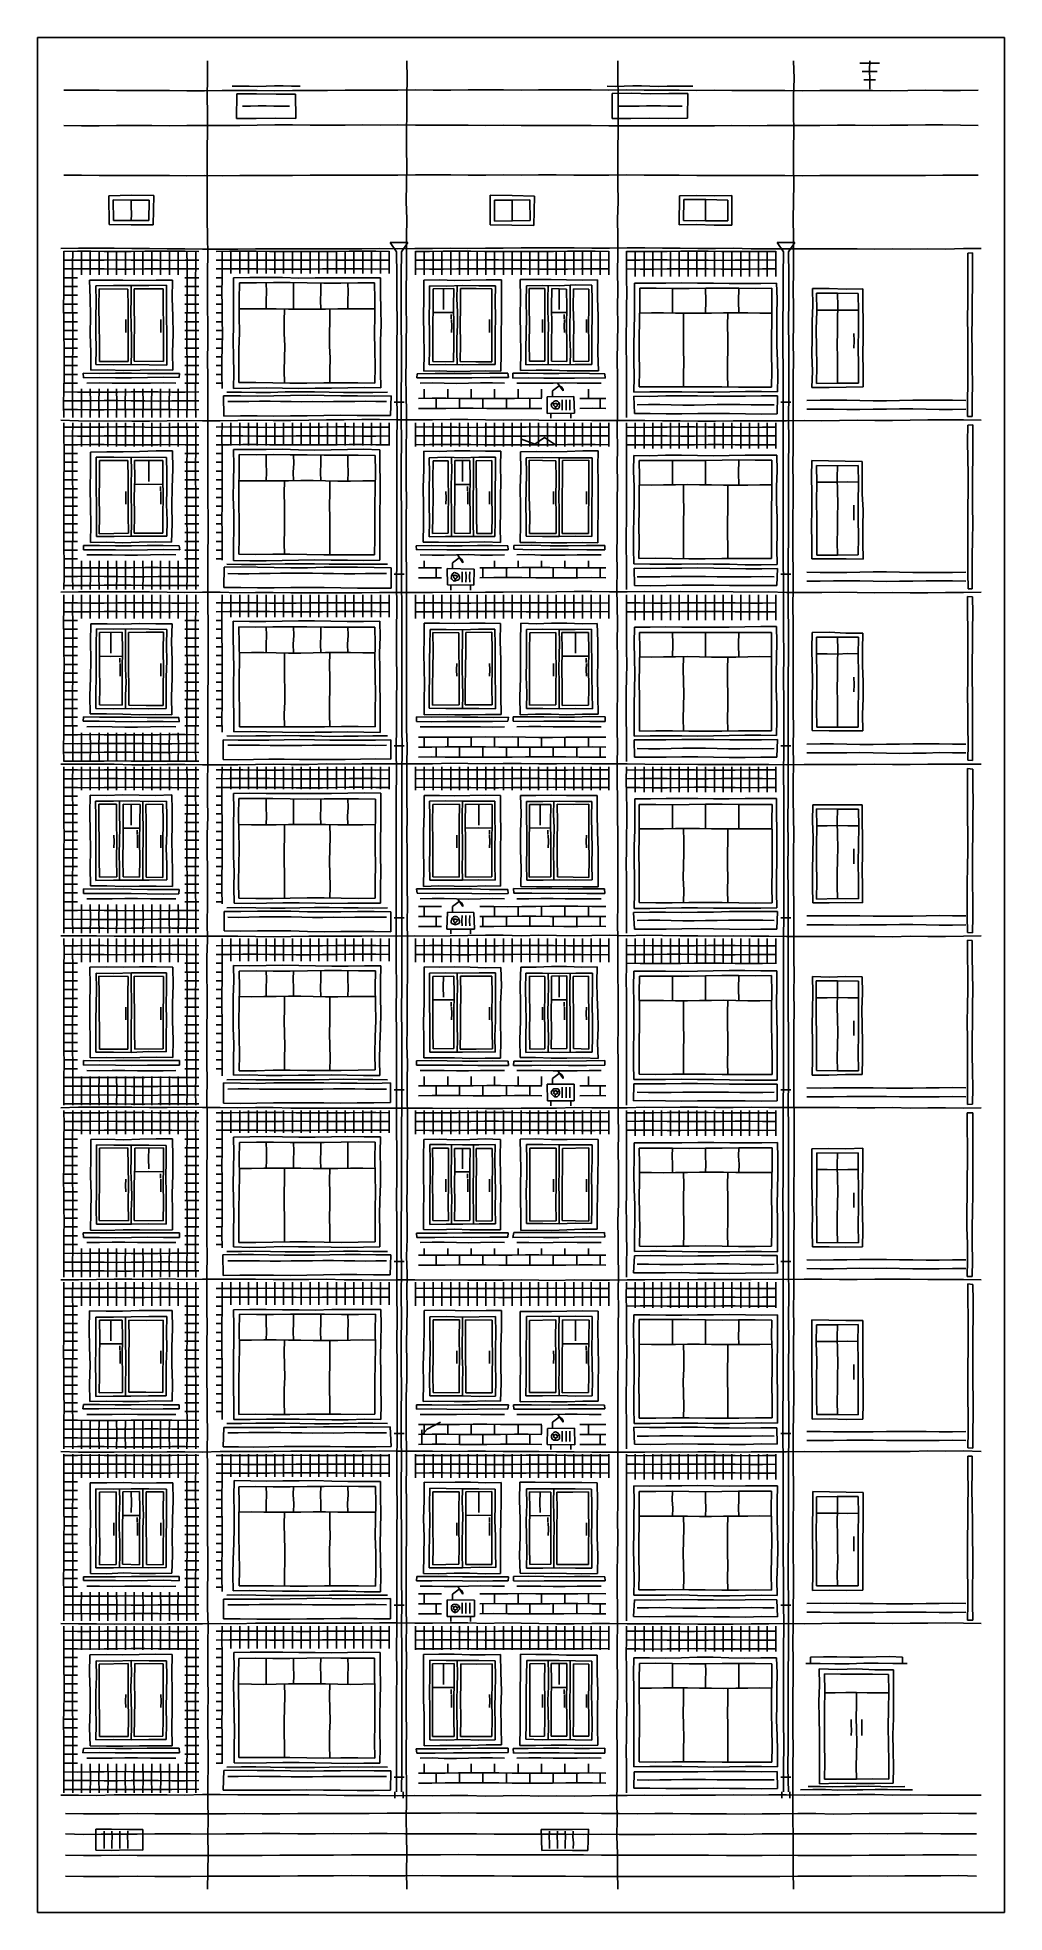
# Model space of a CAD drawing. Header units: millimetres. Extents: x 0 to 165, y 0 to 320.
import ezdxf

# ---------------------------------------------------------------- set-up
doc = ezdxf.new("R2010")
doc.units = ezdxf.units.MM
for name, color, linetype, true_color in [('01_KARKAS', 1, 'Continuous', 0xd62728), ('02_PROYOMY', 5, 'Continuous', 0x1f5fd6), ('03_BALKONY', 3, 'Continuous', 0x2ca02c), ('04_KLADKA', 32, 'Continuous', 0x8c5a2b), ('05_KONDICIONERY', 6, 'Continuous', 0xc512c5), ('06_VODOSTOK', 4, 'Continuous', 0x0f9aa0), ('07_TSEKOL', 30, 'Continuous', 0xe68a00), ('08_KRYSHA', 8, 'Continuous', 0x444444)]:
    doc.layers.add(name, color=color, linetype=linetype, true_color=true_color)

msp = doc.modelspace()

# ---------------------------------------------------------------- linework, layer by layer
at = {"layer": '01_KARKAS'}
for points in [[(165, 320), (162, 320), (159, 320), (156, 320), (153, 320), (150, 320), (147, 320), (144, 320), (141, 320), (138, 320), (135, 320), (132, 320), (129, 320), (126, 320), (123, 320), (120, 320), (117, 320), (114, 320), (111, 320), (108, 320), (105, 320), (102, 320), (99, 320), (96, 320), (93, 320), (90, 320), (87, 320), (84, 320), (81, 320), (78, 320), (75, 320), (72, 320), (69, 320), (66, 320), (63, 320), (60, 320), (57, 320), (54, 320), (51, 320), (48, 320), (45, 320), (42, 320), (39, 320), (36, 320), (33, 320), (30, 320), (27, 320), (24, 320), (21, 320), (18, 320), (15, 320), (12, 320), (9, 320), (6, 320), (3, 320), (0, 320)], [(0, 320), (0, 316.98), (0, 313.96), (0, 310.94), (0, 307.92), (0, 304.91), (0, 301.89), (0, 298.87), (0, 295.85), (0, 292.83), (0, 289.81), (0, 286.79), (0, 283.77), (0, 280.75), (0, 277.74), (0, 274.72), (0, 271.7), (0, 268.68), (0, 265.66), (0, 262.64), (0, 259.62), (0, 256.6), (0, 253.58), (0, 250.57), (0, 247.55), (0, 244.53), (0, 241.51), (0, 238.49), (0, 235.47), (0, 232.45), (0, 229.43), (0, 226.42), (0, 223.4), (0, 220.38), (0, 217.36), (0, 214.34), (0, 211.32), (0, 208.3), (0, 205.28), (0, 202.26), (0, 199.25), (0, 196.23), (0, 193.21), (0, 190.19), (0, 187.17), (0, 184.15), (0, 181.13), (0, 178.11), (0, 175.09), (0, 172.08), (0, 169.06), (0, 166.04), (0, 163.02), (0, 160), (0, 156.98), (0, 153.96), (0, 150.94), (0, 147.92), (0, 144.91), (0, 141.89), (0, 138.87), (0, 135.85), (0, 132.83), (0, 129.81), (0, 126.79), (0, 123.77), (0, 120.75), (0, 117.74), (0, 114.72), (0, 111.7), (0, 108.68), (0, 105.66), (0, 102.64), (0, 99.62), (0, 96.6), (0, 93.58), (0, 90.57), (0, 87.55), (0, 84.53), (0, 81.51), (0, 78.49), (0, 75.47), (0, 72.45), (0, 69.43), (0, 66.42), (0, 63.4), (0, 60.38), (0, 57.36), (0, 54.34), (0, 51.32), (0, 48.3), (0, 45.28), (0, 42.26), (0, 39.25), (0, 36.23), (0, 33.21), (0, 30.19), (0, 27.17), (0, 24.15), (0, 21.13), (0, 18.11), (0, 15.09), (0, 12.08), (0, 9.06), (0, 6.04), (0, 3.02), (0, 0)], [(165, 0), (165, 3.02), (165, 6.04), (165, 9.06), (165, 12.08), (165, 15.09), (165, 18.11), (165, 21.13), (165, 24.15), (165, 27.17), (165, 30.19), (165, 33.21), (165, 36.23), (165, 39.25), (165, 42.26), (165, 45.28), (165, 48.3), (165, 51.32), (165, 54.34), (165, 57.36), (165, 60.38), (165, 63.4), (165, 66.42), (165, 69.43), (165, 72.45), (165, 75.47), (165, 78.49), (165, 81.51), (165, 84.53), (165, 87.55), (165, 90.57), (165, 93.58), (165, 96.6), (165, 99.62), (165, 102.64), (165, 105.66), (165, 108.68), (165, 111.7), (165, 114.72), (165, 117.74), (165, 120.75), (165, 123.77), (165, 126.79), (165, 129.81), (165, 132.83), (165, 135.85), (165, 138.87), (165, 141.89), (165, 144.91), (165, 147.92), (165, 150.94), (165, 153.96), (165, 156.98), (165, 160), (165, 163.02), (165, 166.04), (165, 169.06), (165, 172.08), (165, 175.09), (165, 178.11), (165, 181.13), (165, 184.15), (165, 187.17), (165, 190.19), (165, 193.21), (165, 196.23), (165, 199.25), (165, 202.26), (165, 205.28), (165, 208.3), (165, 211.32), (165, 214.34), (165, 217.36), (165, 220.38), (165, 223.4), (165, 226.42), (165, 229.43), (165, 232.45), (165, 235.47), (165, 238.49), (165, 241.51), (165, 244.53), (165, 247.55), (165, 250.57), (165, 253.58), (165, 256.6), (165, 259.62), (165, 262.64), (165, 265.66), (165, 268.68), (165, 271.7), (165, 274.72), (165, 277.74), (165, 280.75), (165, 283.77), (165, 286.79), (165, 289.81), (165, 292.83), (165, 295.85), (165, 298.87), (165, 301.89), (165, 304.91), (165, 307.92), (165, 310.94), (165, 313.96), (165, 316.98), (165, 320)], [(29, 4), (29.07, 7), (29.12, 10), (29.09, 13), (29.11, 16), (29.05, 19), (29.05, 22), (29.12, 25), (29.1, 28), (29.05, 31), (29.05, 34), (29.12, 37), (29.05, 40), (29.09, 43), (29.06, 46), (29.11, 49), (29.01, 52), (29.02, 55), (29.08, 58), (29.05, 61), (29.01, 64), (29.03, 67), (28.98, 70), (28.98, 73), (29.02, 76), (28.95, 79), (28.99, 82), (28.94, 85), (28.93, 88), (28.92, 91), (28.91, 94), (28.91, 97), (28.97, 100), (28.9, 103), (28.92, 106), (28.89, 109), (28.93, 112), (28.88, 115), (28.89, 118), (28.89, 121), (28.9, 124), (28.87, 127), (28.95, 130), (28.93, 133), (28.96, 136), (28.91, 139), (28.94, 142), (28.92, 145), (28.88, 148), (28.92, 151), (28.93, 154), (28.94, 157), (28.91, 160), (28.91, 163), (28.98, 166), (28.95, 169), (29.01, 172), (29.02, 175), (29.01, 178), (28.96, 181), (28.96, 184), (29.05, 187), (29.01, 190), (29.03, 193), (29.09, 196), (29.09, 199), (29.08, 202), (29.06, 205), (29.04, 208), (29.1, 211), (29.1, 214), (29.11, 217), (29.13, 220), (29.07, 223), (29.06, 226), (29.07, 229), (29.04, 232), (29.11, 235), (29.12, 238), (29.05, 241), (29.07, 244), (29.08, 247), (29.05, 250), (29.07, 253), (29.05, 256), (29.09, 259), (29.05, 262), (29.01, 265), (29.04, 268), (29.06, 271), (28.99, 274), (29, 277), (29.01, 280), (29.05, 283), (28.99, 286), (28.97, 289), (28.97, 292), (28.97, 295), (28.97, 298), (28.96, 301), (28.98, 304), (28.98, 307), (28.93, 310), (28.98, 313), (29, 316)], [(63, 4), (62.96, 7), (63.01, 10), (62.95, 13), (62.92, 16), (62.94, 19), (62.98, 22), (62.88, 25), (62.88, 28), (62.94, 31), (62.92, 34), (62.89, 37), (62.9, 40), (62.95, 43), (62.9, 46), (62.95, 49), (62.88, 52), (62.91, 55), (62.92, 58), (62.93, 61), (62.97, 64), (62.94, 67), (62.95, 70), (62.92, 73), (62.95, 76), (62.99, 79), (62.92, 82), (62.92, 85), (62.92, 88), (63.02, 91), (63.02, 94), (62.99, 97), (63.04, 100), (63.05, 103), (63.01, 106), (63.06, 109), (62.99, 112), (63.09, 115), (63.06, 118), (63.03, 121), (63.05, 124), (63.07, 127), (63.11, 130), (63.12, 133), (63.12, 136), (63.09, 139), (63.08, 142), (63.14, 145), (63.04, 148), (63.07, 151), (63.06, 154), (63.06, 157), (63.13, 160), (63.13, 163), (63.13, 166), (63.08, 169), (63.11, 172), (63.09, 175), (63.05, 178), (63.06, 181), (63.03, 184), (63.08, 187), (63.01, 190), (63.01, 193), (63.02, 196), (63.05, 199), (62.98, 202), (62.99, 205), (62.98, 208), (62.94, 211), (62.97, 214), (62.95, 217), (62.94, 220), (62.98, 223), (62.97, 226), (62.97, 229), (62.93, 232), (62.9, 235), (62.93, 238), (62.95, 241), (62.89, 244), (62.89, 247), (62.89, 250), (62.94, 253), (62.95, 256), (62.89, 259), (62.87, 262), (62.91, 265), (62.92, 268), (62.96, 271), (62.88, 274), (62.89, 277), (62.97, 280), (62.98, 283), (62.99, 286), (63, 289), (62.93, 292), (62.99, 295), (63.01, 298), (62.99, 301), (62.99, 304), (63.04, 307), (63.01, 310), (63.06, 313), (63, 316)], [(99, 4), (98.95, 7), (98.95, 10), (98.87, 13), (98.9, 16), (98.88, 19), (98.89, 22), (98.89, 25), (98.9, 28), (98.88, 31), (98.88, 34), (98.94, 37), (98.94, 40), (98.91, 43), (98.9, 46), (98.97, 49), (98.94, 52), (98.91, 55), (98.92, 58), (98.97, 61), (99, 64), (98.99, 67), (99.03, 70), (99.01, 73), (99.03, 76), (99.05, 79), (99, 82), (99.05, 85), (99, 88), (99.02, 91), (99.06, 94), (99.1, 97), (99.07, 100), (99.12, 103), (99.07, 106), (99.11, 109), (99.07, 112), (99.1, 115), (99.05, 118), (99.14, 121), (99.13, 124), (99.12, 127), (99.07, 130), (99.11, 133), (99.09, 136), (99.06, 139), (99.1, 142), (99.07, 145), (99.05, 148), (99.08, 151), (99.06, 154), (99.09, 157), (99.01, 160), (99, 163), (99, 166), (98.99, 169), (99.05, 172), (99.04, 175), (99, 178), (99.03, 181), (99.03, 184), (98.95, 187), (98.96, 190), (98.92, 193), (98.93, 196), (98.99, 199), (98.93, 202), (98.91, 205), (98.94, 208), (98.94, 211), (98.96, 214), (98.91, 217), (98.95, 220), (98.9, 223), (98.87, 226), (98.9, 229), (98.88, 232), (98.91, 235), (98.9, 238), (98.89, 241), (98.94, 244), (98.89, 247), (98.97, 250), (98.93, 253), (98.98, 256), (98.99, 259), (98.96, 262), (98.91, 265), (98.99, 268), (99.02, 271), (98.99, 274), (99.02, 277), (98.99, 280), (99.04, 283), (99.04, 286), (98.98, 289), (99.06, 292), (99, 295), (99.01, 298), (99.04, 301), (99.09, 304), (99.09, 307), (99.09, 310), (99.04, 313), (99, 316)], [(129, 4), (128.93, 7), (128.93, 10), (128.93, 13), (128.88, 16), (128.87, 19), (128.87, 22), (128.87, 25), (128.92, 28), (128.88, 31), (128.88, 34), (128.87, 37), (128.92, 40), (128.92, 43), (128.9, 46), (128.96, 49), (128.95, 52), (128.97, 55), (128.99, 58), (128.96, 61), (128.96, 64), (128.96, 67), (128.98, 70), (129.02, 73), (128.95, 76), (128.96, 79), (128.96, 82), (129, 85), (129.04, 88), (129.08, 91), (129.01, 94), (129.02, 97), (129.05, 100), (129.02, 103), (129.06, 106), (129.03, 109), (129.03, 112), (129.08, 115), (129.13, 118), (129.06, 121), (129.06, 124), (129.11, 127), (129.13, 130), (129.12, 133), (129.12, 136), (129.06, 139), (129.08, 142), (129.07, 145), (129.06, 148), (129.03, 151), (129.09, 154), (129.06, 157), (129.09, 160), (129.05, 163), (129.08, 166), (129.08, 169), (129.06, 172), (128.98, 175), (128.97, 178), (128.98, 181), (129.03, 184), (129.02, 187), (128.96, 190), (128.94, 193), (128.97, 196), (128.92, 199), (129, 202), (128.93, 205), (128.93, 208), (128.93, 211), (128.94, 214), (128.92, 217), (128.95, 220), (128.87, 223), (128.95, 226), (128.93, 229), (128.9, 232), (128.88, 235), (128.89, 238), (128.95, 241), (128.92, 244), (128.91, 247), (128.96, 250), (128.93, 253), (128.94, 256), (128.96, 259), (128.95, 262), (128.97, 265), (128.95, 268), (128.97, 271), (128.99, 274), (128.96, 277), (129.01, 280), (129.01, 283), (129.01, 286), (128.96, 289), (128.99, 292), (129.04, 295), (128.98, 298), (128.99, 301), (129.03, 304), (129.02, 307), (129.01, 310), (129.09, 313), (129, 316)], [(4, 284), (7.02, 284.05), (10.04, 284.04), (13.06, 284.03), (16.08, 283.97), (19.1, 283.98), (22.12, 283.95), (25.13, 283.92), (28.15, 283.89), (31.17, 283.88), (34.19, 283.88), (37.21, 283.95), (40.23, 283.95), (43.25, 283.92), (46.27, 283.91), (49.29, 283.92), (52.31, 283.94), (55.33, 283.92), (58.35, 283.98), (61.37, 283.93), (64.38, 284), (67.4, 284), (70.42, 284.03), (73.44, 284), (76.46, 284.04), (79.48, 284.03), (82.5, 284.08), (85.52, 284.08), (88.54, 284.13), (91.56, 284.1), (94.58, 284.05), (97.6, 284.05), (100.62, 284.1), (103.63, 284.1), (106.65, 284.06), (109.67, 284.06), (112.69, 284.01), (115.71, 284), (118.73, 284.03), (121.75, 283.94), (124.77, 283.96), (127.79, 283.94), (130.81, 283.96), (133.83, 283.93), (136.85, 283.96), (139.87, 283.93), (142.88, 283.87), (145.9, 283.94), (148.92, 283.9), (151.94, 283.91), (154.96, 283.88), (157.98, 283.97), (161, 284)], [(4, 254.67), (7.02, 254.56), (10.04, 254.53), (13.06, 254.55), (16.08, 254.54), (19.1, 254.54), (22.12, 254.6), (25.13, 254.61), (28.15, 254.57), (31.17, 254.6), (34.19, 254.65), (37.21, 254.68), (40.23, 254.65), (43.25, 254.65), (46.27, 254.67), (49.29, 254.74), (52.31, 254.75), (55.33, 254.78), (58.35, 254.78), (61.37, 254.75), (64.38, 254.72), (67.4, 254.75), (70.42, 254.79), (73.44, 254.79), (76.46, 254.73), (79.48, 254.71), (82.5, 254.76), (85.52, 254.71), (88.54, 254.64), (91.56, 254.7), (94.58, 254.62), (97.6, 254.66), (100.62, 254.64), (103.63, 254.64), (106.65, 254.6), (109.67, 254.55), (112.69, 254.53), (115.71, 254.53), (118.73, 254.56), (121.75, 254.59), (124.77, 254.59), (127.79, 254.56), (130.81, 254.64), (133.83, 254.57), (136.85, 254.62), (139.87, 254.68), (142.88, 254.66), (145.9, 254.65), (148.92, 254.69), (151.94, 254.72), (154.96, 254.72), (157.98, 254.74), (161, 254.67)], [(4, 225.33), (7.02, 225.41), (10.04, 225.42), (13.06, 225.42), (16.08, 225.41), (19.1, 225.41), (22.12, 225.36), (25.13, 225.28), (28.15, 225.34), (31.17, 225.33), (34.19, 225.25), (37.21, 225.3), (40.23, 225.29), (43.25, 225.24), (46.27, 225.2), (49.29, 225.24), (52.31, 225.24), (55.33, 225.21), (58.35, 225.29), (61.37, 225.29), (64.38, 225.29), (67.4, 225.28), (70.42, 225.33), (73.44, 225.29), (76.46, 225.34), (79.48, 225.31), (82.5, 225.4), (85.52, 225.36), (88.54, 225.38), (91.56, 225.44), (94.58, 225.44), (97.6, 225.42), (100.62, 225.4), (103.63, 225.43), (106.65, 225.39), (109.67, 225.45), (112.69, 225.38), (115.71, 225.43), (118.73, 225.37), (121.75, 225.35), (124.77, 225.37), (127.79, 225.3), (130.81, 225.3), (133.83, 225.28), (136.85, 225.34), (139.87, 225.27), (142.88, 225.22), (145.9, 225.27), (148.92, 225.2), (151.94, 225.21), (154.96, 225.27), (157.98, 225.28), (161, 225.33)], [(4, 196), (7.02, 196), (10.04, 195.96), (13.06, 195.97), (16.08, 195.89), (19.1, 195.87), (22.12, 195.92), (25.13, 195.9), (28.15, 195.87), (31.17, 195.89), (34.19, 195.89), (37.21, 195.92), (40.23, 195.97), (43.25, 195.95), (46.27, 195.95), (49.29, 196.04), (52.31, 196.01), (55.33, 196.06), (58.35, 196.04), (61.37, 196.05), (64.38, 196.04), (67.4, 196.06), (70.42, 196.13), (73.44, 196.09), (76.46, 196.05), (79.48, 196.11), (82.5, 196.11), (85.52, 196.05), (88.54, 196.03), (91.56, 196.08), (94.58, 196.02), (97.6, 196.06), (100.62, 196.04), (103.63, 195.97), (106.65, 195.93), (109.67, 195.96), (112.69, 195.91), (115.71, 195.94), (118.73, 195.95), (121.75, 195.9), (124.77, 195.9), (127.79, 195.87), (130.81, 195.95), (133.83, 195.95), (136.85, 195.94), (139.87, 195.94), (142.88, 195.98), (145.9, 195.91), (148.92, 195.94), (151.94, 195.99), (154.96, 195.98), (157.98, 195.99), (161, 196)], [(4, 166.67), (7.02, 166.69), (10.04, 166.7), (13.06, 166.63), (16.08, 166.65), (19.1, 166.62), (22.12, 166.62), (25.13, 166.64), (28.15, 166.6), (31.17, 166.61), (34.19, 166.61), (37.21, 166.55), (40.23, 166.53), (43.25, 166.58), (46.27, 166.62), (49.29, 166.61), (52.31, 166.65), (55.33, 166.64), (58.35, 166.66), (61.37, 166.61), (64.38, 166.7), (67.4, 166.64), (70.42, 166.66), (73.44, 166.72), (76.46, 166.78), (79.48, 166.79), (82.5, 166.7), (85.52, 166.8), (88.54, 166.73), (91.56, 166.71), (94.58, 166.72), (97.6, 166.8), (100.62, 166.71), (103.63, 166.77), (106.65, 166.74), (109.67, 166.69), (112.69, 166.66), (115.71, 166.64), (118.73, 166.69), (121.75, 166.62), (124.77, 166.64), (127.79, 166.58), (130.81, 166.55), (133.83, 166.58), (136.85, 166.58), (139.87, 166.55), (142.88, 166.57), (145.9, 166.54), (148.92, 166.62), (151.94, 166.58), (154.96, 166.58), (157.98, 166.64), (161, 166.67)], [(4, 137.33), (7.02, 137.44), (10.04, 137.42), (13.06, 137.47), (16.08, 137.44), (19.1, 137.39), (22.12, 137.37), (25.13, 137.43), (28.15, 137.39), (31.17, 137.36), (34.19, 137.32), (37.21, 137.39), (40.23, 137.37), (43.25, 137.28), (46.27, 137.3), (49.29, 137.26), (52.31, 137.3), (55.33, 137.27), (58.35, 137.28), (61.37, 137.27), (64.38, 137.29), (67.4, 137.25), (70.42, 137.24), (73.44, 137.26), (76.46, 137.22), (79.48, 137.24), (82.5, 137.25), (85.52, 137.29), (88.54, 137.28), (91.56, 137.37), (94.58, 137.34), (97.6, 137.32), (100.62, 137.35), (103.63, 137.43), (106.65, 137.38), (109.67, 137.42), (112.69, 137.43), (115.71, 137.39), (118.73, 137.41), (121.75, 137.45), (124.77, 137.37), (127.79, 137.4), (130.81, 137.41), (133.83, 137.39), (136.85, 137.39), (139.87, 137.34), (142.88, 137.33), (145.9, 137.37), (148.92, 137.3), (151.94, 137.32), (154.96, 137.31), (157.98, 137.29), (161, 137.33)], [(4, 108), (7.02, 107.99), (10.04, 108.06), (13.06, 108.08), (16.08, 108.1), (19.1, 108.05), (22.12, 108.12), (25.13, 108.06), (28.15, 108.07), (31.17, 108.09), (34.19, 108.08), (37.21, 108.07), (40.23, 108.04), (43.25, 108.04), (46.27, 108.06), (49.29, 108.08), (52.31, 107.99), (55.33, 108), (58.35, 107.94), (61.37, 107.99), (64.38, 107.98), (67.4, 107.92), (70.42, 107.96), (73.44, 107.9), (76.46, 107.9), (79.48, 107.93), (82.5, 107.95), (85.52, 107.91), (88.54, 107.88), (91.56, 107.97), (94.58, 107.92), (97.6, 107.94), (100.62, 107.98), (103.63, 107.97), (106.65, 108.02), (109.67, 108), (112.69, 108.01), (115.71, 108.04), (118.73, 108.02), (121.75, 108.03), (124.77, 108.1), (127.79, 108.06), (130.81, 108.11), (133.83, 108.08), (136.85, 108.06), (139.87, 108.06), (142.88, 108.07), (145.9, 108.11), (148.92, 108.07), (151.94, 108.01), (154.96, 108.03), (157.98, 108.02), (161, 108)], [(4, 78.67), (7.02, 78.59), (10.04, 78.56), (13.06, 78.56), (16.08, 78.64), (19.1, 78.59), (22.12, 78.61), (25.13, 78.6), (28.15, 78.59), (31.17, 78.66), (34.19, 78.69), (37.21, 78.67), (40.23, 78.7), (43.25, 78.75), (46.27, 78.73), (49.29, 78.73), (52.31, 78.73), (55.33, 78.76), (58.35, 78.81), (61.37, 78.73), (64.38, 78.75), (67.4, 78.72), (70.42, 78.7), (73.44, 78.71), (76.46, 78.71), (79.48, 78.7), (82.5, 78.69), (85.52, 78.68), (88.54, 78.61), (91.56, 78.6), (94.58, 78.59), (97.6, 78.57), (100.62, 78.56), (103.63, 78.55), (106.65, 78.61), (109.67, 78.57), (112.69, 78.6), (115.71, 78.6), (118.73, 78.59), (121.75, 78.64), (124.77, 78.61), (127.79, 78.6), (130.81, 78.66), (133.83, 78.63), (136.85, 78.66), (139.87, 78.7), (142.88, 78.7), (145.9, 78.68), (148.92, 78.7), (151.94, 78.78), (154.96, 78.76), (157.98, 78.79), (161, 78.67)], [(4, 49.33), (7.02, 49.25), (10.04, 49.29), (13.06, 49.23), (16.08, 49.28), (19.1, 49.22), (22.12, 49.26), (25.13, 49.24), (28.15, 49.26), (31.17, 49.35), (34.19, 49.29), (37.21, 49.38), (40.23, 49.37), (43.25, 49.36), (46.27, 49.39), (49.29, 49.4), (52.31, 49.39), (55.33, 49.4), (58.35, 49.44), (61.37, 49.44), (64.38, 49.39), (67.4, 49.4), (70.42, 49.42), (73.44, 49.44), (76.46, 49.35), (79.48, 49.41), (82.5, 49.39), (85.52, 49.35), (88.54, 49.29), (91.56, 49.29), (94.58, 49.33), (97.6, 49.3), (100.62, 49.24), (103.63, 49.27), (106.65, 49.24), (109.67, 49.27), (112.69, 49.2), (115.71, 49.22), (118.73, 49.21), (121.75, 49.27), (124.77, 49.29), (127.79, 49.32), (130.81, 49.28), (133.83, 49.3), (136.85, 49.36), (139.87, 49.37), (142.88, 49.36), (145.9, 49.33), (148.92, 49.38), (151.94, 49.4), (154.96, 49.43), (157.98, 49.38), (161, 49.33)], [(4, 20), (7.02, 20.02), (10.04, 19.99), (13.06, 20.07), (16.08, 20.07), (19.1, 20.08), (22.12, 20.1), (25.13, 20.05), (28.15, 20.13), (31.17, 20.13), (34.19, 20.06), (37.21, 20.09), (40.23, 20.08), (43.25, 20.1), (46.27, 20.06), (49.29, 20.03), (52.31, 19.99), (55.33, 19.98), (58.35, 19.99), (61.37, 19.92), (64.38, 19.94), (67.4, 19.93), (70.42, 19.95), (73.44, 19.94), (76.46, 19.87), (79.48, 19.89), (82.5, 19.94), (85.52, 19.87), (88.54, 19.9), (91.56, 19.88), (94.58, 19.91), (97.6, 19.99), (100.62, 19.95), (103.63, 20.01), (106.65, 19.95), (109.67, 20.02), (112.69, 20.03), (115.71, 20.01), (118.73, 20.08), (121.75, 20.03), (124.77, 20.09), (127.79, 20.1), (130.81, 20.05), (133.83, 20.1), (136.85, 20.07), (139.87, 20.13), (142.88, 20.12), (145.9, 20.05), (148.92, 20.1), (151.94, 20.03), (154.96, 20.03), (157.98, 20.02), (161, 20)], [(0, 0), (3, 0), (6, 0), (9, 0), (12, 0), (15, 0), (18, 0), (21, 0), (24, 0), (27, 0), (30, 0), (33, 0), (36, 0), (39, 0), (42, 0), (45, 0), (48, 0), (51, 0), (54, 0), (57, 0), (60, 0), (63, 0), (66, 0), (69, 0), (72, 0), (75, 0), (78, 0), (81, 0), (84, 0), (87, 0), (90, 0), (93, 0), (96, 0), (99, 0), (102, 0), (105, 0), (108, 0), (111, 0), (114, 0), (117, 0), (120, 0), (123, 0), (126, 0), (129, 0), (132, 0), (135, 0), (138, 0), (141, 0), (144, 0), (147, 0), (150, 0), (153, 0), (156, 0), (159, 0), (162, 0), (165, 0)]]:
    msp.add_lwpolyline(points, dxfattribs=at)
at = {"layer": '02_PROYOMY'}
for points in [[(23.06, 278.6), (20.23, 278.6), (17.39, 278.55), (14.56, 278.59), (11.73, 278.6), (8.89, 278.56)], [(8.89, 278.56), (8.98, 275.49), (9.02, 272.42), (8.97, 269.35), (9.09, 266.29), (9.11, 263.22)], [(23.1, 263.25), (23.04, 266.32), (23.14, 269.39), (23.09, 272.46), (23, 275.53), (23.06, 278.6)], [(65.93, 278.6), (65.94, 275.49), (65.87, 272.39), (65.91, 269.28), (65.95, 266.18), (65.92, 263.07)], [(79.19, 278.63), (76.54, 278.67), (73.88, 278.57), (71.23, 278.55), (68.58, 278.64), (65.93, 278.6)], [(79.07, 263.06), (79.1, 266.17), (79.09, 269.29), (79.2, 272.4), (79.19, 275.52), (79.19, 278.63)], [(82.38, 278.69), (82.39, 275.59), (82.34, 272.49), (82.39, 269.39), (82.45, 266.29), (82.43, 263.19)], [(95.57, 278.65), (92.93, 278.6), (90.29, 278.64), (87.65, 278.72), (85.02, 278.68), (82.38, 278.69)], [(95.7, 263.09), (95.63, 266.2), (95.65, 269.32), (95.66, 272.43), (95.57, 275.54), (95.57, 278.65)], [(9.98, 277.59), (9.99, 274.9), (9.93, 272.22), (9.98, 269.54), (10, 266.85), (9.96, 264.17)], [(22.02, 277.73), (19.01, 277.68), (16, 277.65), (12.99, 277.66), (9.98, 277.59)], [(10.5, 277.13), (10.49, 274.03), (10.5, 270.92), (10.55, 267.81), (10.55, 264.71)], [(15.43, 277.06), (10.5, 277.13)], [(15.48, 264.71), (15.45, 267.8), (15.46, 270.89), (15.47, 273.97), (15.43, 277.06)], [(16, 264.17), (16.01, 266.42), (16.04, 268.67), (15.98, 270.92), (15.95, 273.17), (16, 275.42), (16, 277.67)], [(16.5, 277.09), (16.49, 274.01), (16.54, 270.93), (16.48, 267.85), (16.52, 264.77)], [(21.46, 277.09), (16.5, 277.09)], [(21.48, 264.69), (21.49, 267.79), (21.49, 270.89), (21.42, 273.99), (21.46, 277.09)], [(22.05, 264.1), (22.07, 266.83), (22.05, 269.55), (21.99, 272.28), (22, 275.01), (22.02, 277.73)], [(66.9, 277.61), (66.89, 274.92), (66.83, 272.23), (66.87, 269.54), (66.88, 266.85), (66.82, 264.16)], [(78.13, 277.64), (75.32, 277.62), (72.51, 277.68), (69.71, 277.58), (66.9, 277.61)], [(67.5, 277.08), (67.51, 273.99), (67.45, 270.9), (67.47, 267.81), (67.46, 264.72)], [(71.06, 277.15), (67.5, 277.08)], [(69.25, 273.58), (69.27, 275.32), (69.25, 277.07)], [(71.01, 264.67), (71.02, 267.79), (71.05, 270.91), (71.01, 274.03), (71.06, 277.15)], [(71.6, 264.17), (71.56, 266.42), (71.56, 268.67), (71.66, 270.92), (71.64, 273.17), (71.55, 275.42), (71.6, 277.67)], [(72.17, 277.17), (72.16, 274.05), (72.14, 270.92), (72.16, 267.8), (72.12, 264.68)], [(77.54, 277.13), (74.86, 277.18), (72.17, 277.17)], [(77.51, 264.67), (77.55, 267.79), (77.54, 270.9), (77.51, 274.02), (77.54, 277.13)], [(78.07, 264.17), (78.08, 266.86), (78.07, 269.56), (78.13, 272.25), (78.11, 274.95), (78.13, 277.64)], [(83.44, 277.62), (83.36, 274.92), (83.43, 272.23), (83.4, 269.53), (83.31, 266.84), (83.32, 264.14)], [(94.61, 277.75), (91.82, 277.77), (89.02, 277.64), (86.23, 277.67), (83.44, 277.62)], [(86.59, 277.16), (83.92, 277.15)], [(83.92, 277.15), (83.92, 274.05), (83.97, 270.95), (83.92, 267.86), (83.97, 264.76)], [(86.55, 264.75), (86.55, 267.85), (86.59, 270.95), (86.56, 274.05), (86.59, 277.16)], [(87.13, 264.17), (87.12, 266.42), (87.14, 268.67), (87.18, 270.92), (87.09, 273.17), (87.1, 275.42), (87.13, 277.67)], [(87.74, 277.16), (87.7, 274.06), (87.75, 270.97), (87.68, 267.87), (87.68, 264.77)], [(90.28, 277.06), (87.74, 277.16)], [(89, 273.58), (89.01, 275.32), (89, 277.07)], [(90.32, 264.72), (90.33, 267.8), (90.27, 270.89), (90.32, 273.98), (90.28, 277.06)], [(90.87, 264.17), (90.92, 266.42), (90.86, 268.67), (90.81, 270.92), (90.9, 273.17), (90.89, 275.42), (90.87, 277.67)], [(91.43, 277.11), (91.42, 274.01), (91.49, 270.92), (91.45, 267.82), (91.47, 264.72)], [(94.05, 277.07), (91.43, 277.11)], [(94.05, 264.77), (94.06, 267.84), (94.03, 270.92), (94.07, 273.99), (94.05, 277.07)], [(94.59, 264.22), (94.58, 266.93), (94.56, 269.63), (94.65, 272.34), (94.63, 275.04), (94.61, 277.75)], [(67.5, 273.08), (69.25, 273.06), (71, 273.08)], [(70.6, 271.98), (70.6, 272.73)], [(87.73, 273.08), (90.27, 273.08)], [(89.87, 271.98), (89.87, 272.73)], [(15.05, 269.68), (15.08, 270.76), (15.05, 271.85)], [(21.05, 269.68), (21.05, 270.76), (21.05, 271.85)], [(70.65, 269.68), (70.68, 270.76), (70.65, 271.85)], [(77.15, 269.68), (77.14, 270.76), (77.15, 271.85)], [(86.18, 269.68), (86.17, 270.76), (86.18, 271.85)], [(89.92, 269.68), (89.89, 270.76), (89.92, 271.85)], [(93.65, 269.68), (93.67, 270.76), (93.65, 271.85)], [(24.23, 262.68), (21.49, 262.66), (18.76, 262.68), (16.02, 262.71), (13.28, 262.73), (10.54, 262.66), (7.8, 262.71)], [(7.8, 262.71), (7.85, 261.93)], [(9.11, 263.22), (11.9, 263.27), (14.7, 263.19), (17.5, 263.22), (20.3, 263.28), (23.1, 263.25)], [(9.96, 264.17), (12.98, 264.12), (16, 264.17), (19.03, 264.15), (22.05, 264.1)], [(10.55, 264.71), (15.48, 264.71)], [(16.52, 264.77), (21.48, 264.69)], [(24.2, 261.97), (24.23, 262.68)], [(64.76, 262.6), (64.75, 261.93)], [(80.25, 262.72), (77.15, 262.72), (74.05, 262.65), (70.95, 262.65), (67.86, 262.65), (64.76, 262.6)], [(65.92, 263.07), (68.55, 263.12), (71.18, 263.02), (73.81, 263.06), (76.44, 263.11), (79.07, 263.06)], [(66.82, 264.16), (69.63, 264.19), (72.45, 264.11), (75.26, 264.17), (78.07, 264.17)], [(67.46, 264.72), (71.01, 264.67)], [(72.12, 264.68), (74.82, 264.64), (77.51, 264.67)], [(80.34, 261.95), (80.25, 262.72)], [(96.78, 262.62), (94.17, 262.65), (91.57, 262.7), (88.96, 262.66), (86.35, 262.66), (83.74, 262.71), (81.13, 262.73)], [(81.13, 262.73), (81.13, 261.87)], [(82.43, 263.19), (85.08, 263.2), (87.74, 263.21), (90.39, 263.1), (93.05, 263.11), (95.7, 263.09)], [(83.32, 264.14), (86.14, 264.21), (88.96, 264.15), (91.77, 264.21), (94.59, 264.22)], [(83.97, 264.76), (86.55, 264.75)], [(87.68, 264.77), (90.32, 264.72)], [(91.47, 264.72), (94.05, 264.77)], [(96.84, 261.87), (96.78, 262.62)], [(7.85, 261.93), (10.57, 261.95), (13.3, 261.93), (16.03, 261.92), (18.75, 261.96), (21.48, 262.01), (24.2, 261.97)], [(8.4, 261.02), (10.57, 261.07), (12.74, 261.03), (14.91, 260.99), (17.09, 261), (19.26, 261.03), (21.43, 261.04), (23.6, 261.02)], [(64.75, 261.93), (67.87, 261.94), (70.99, 261.91), (74.1, 261.93), (77.22, 261.96), (80.34, 261.95)], [(65.3, 261.02), (67.36, 261.06), (69.41, 261.03), (71.47, 260.96), (73.53, 261.01), (75.59, 261.07), (77.64, 261.04), (79.7, 261.02)], [(81.13, 261.87), (83.75, 261.91), (86.37, 261.86), (88.99, 261.85), (91.61, 261.85), (94.22, 261.9), (96.84, 261.87)], [(81.8, 261.02), (83.86, 261.03), (85.91, 260.98), (87.97, 261.02), (90.03, 261.06), (92.09, 261.03), (94.14, 260.99), (96.2, 261.02)], [(9.03, 249.24), (9.07, 246.15), (8.98, 243.06), (9.04, 239.97), (9.08, 236.88), (9.04, 233.79)], [(23.03, 249.44), (20.23, 249.47), (17.43, 249.36), (14.63, 249.27), (11.83, 249.3), (9.03, 249.24)], [(10.01, 248.37), (10.03, 245.67), (9.99, 242.96), (10.05, 240.26), (10.07, 237.56), (10.06, 234.85)], [(22.01, 248.34), (19.01, 248.38), (16.01, 248.33), (13.01, 248.38), (10.01, 248.37)], [(10.58, 247.78), (10.58, 244.67), (10.54, 241.55), (10.56, 238.44), (10.53, 235.32)], [(15.42, 247.79), (10.58, 247.78)], [(15.51, 235.41), (15.46, 238.5), (15.45, 241.6), (15.46, 244.7), (15.42, 247.79)], [(16, 234.83), (16.04, 237.08), (16.02, 239.33), (15.96, 241.58), (16, 243.83), (16.04, 246.08), (16, 248.33)], [(16.56, 247.81), (16.58, 244.7), (16.51, 241.6), (16.53, 238.49), (16.52, 235.39)], [(21.4, 247.82), (16.56, 247.81)], [(19, 244.24), (19, 245.99), (19, 247.73)], [(21.41, 235.41), (21.38, 238.52), (21.43, 241.62), (21.4, 244.72), (21.4, 247.82)], [(22.08, 234.9), (22.11, 237.59), (22.01, 240.28), (22.04, 242.97), (22.05, 245.66), (22.01, 248.34)], [(22.89, 233.87), (22.97, 236.99), (22.9, 240.1), (22.98, 243.21), (23.08, 246.33), (23.03, 249.44)], [(65.92, 249.39), (65.94, 246.29), (65.82, 243.19), (65.87, 240.08), (65.85, 236.98), (65.81, 233.88)], [(79.07, 249.42), (76.44, 249.39), (73.81, 249.46), (71.18, 249.44), (68.55, 249.35), (65.92, 249.39)], [(66.84, 248.28), (66.89, 245.58), (66.82, 242.89), (66.82, 240.19), (66.86, 237.49), (66.83, 234.8)], [(78.15, 248.37), (75.33, 248.35), (72.5, 248.28), (69.67, 248.36), (66.84, 248.28)], [(67.49, 247.77), (67.44, 244.67), (67.49, 241.57), (67.43, 238.47), (67.42, 235.37)], [(70.08, 247.77), (67.49, 247.77)], [(70.09, 235.43), (70.06, 238.51), (70.13, 241.6), (70.09, 244.68), (70.08, 247.77)], [(70.63, 234.83), (70.65, 237.08), (70.64, 239.33), (70.6, 241.58), (70.61, 243.83), (70.68, 246.08), (70.63, 248.33)], [(71.23, 247.8), (71.19, 244.71), (71.22, 241.61), (71.17, 238.52), (71.17, 235.43)], [(73.76, 247.79), (71.23, 247.8)], [(72.5, 244.24), (72.53, 245.99), (72.5, 247.73)], [(73.82, 235.37), (73.83, 238.47), (73.76, 241.58), (73.8, 244.69), (73.76, 247.79)], [(74.37, 234.83), (74.36, 237.08), (74.33, 239.33), (74.35, 241.58), (74.4, 243.83), (74.37, 246.08), (74.37, 248.33)], [(77.55, 247.82), (74.86, 247.77)], [(74.86, 247.77), (74.87, 244.67), (74.93, 241.56), (74.89, 238.45), (74.94, 235.35)], [(77.52, 235.34), (77.56, 238.46), (77.52, 241.58), (77.54, 244.7), (77.55, 247.82)], [(78.06, 234.85), (78.11, 237.55), (78.09, 240.26), (78.09, 242.96), (78.15, 245.66), (78.15, 248.37)], [(78.99, 233.81), (78.95, 236.41), (78.99, 239.01), (79.03, 241.61), (79.08, 244.22), (79.03, 246.82), (79.07, 249.42)], [(82.43, 249.26), (82.46, 246.17), (82.33, 243.08), (82.4, 239.99), (82.4, 236.9), (82.35, 233.81)], [(95.69, 249.44), (93.04, 249.45), (90.39, 249.35), (87.74, 249.26), (85.08, 249.33), (82.43, 249.26)], [(83.39, 248.29), (83.43, 245.61), (83.38, 242.92), (83.34, 240.24), (83.39, 237.55), (83.37, 234.87)], [(94.65, 248.29), (91.84, 248.28), (89.02, 248.28), (86.21, 248.32), (83.39, 248.29)], [(88.46, 247.75), (83.92, 247.84)], [(83.92, 247.84), (83.92, 244.72), (83.92, 241.61), (83.99, 238.49), (83.96, 235.37)], [(88.49, 235.37), (88.51, 238.46), (88.44, 241.56), (88.48, 244.66), (88.46, 247.75)], [(89, 234.83), (89.03, 237.08), (88.99, 239.33), (88.96, 241.58), (89, 243.83), (89.03, 246.08), (89, 248.33)], [(89.58, 247.79), (89.6, 244.69), (89.53, 241.58), (89.52, 238.47), (89.52, 235.37)], [(94.08, 247.84), (89.58, 247.79)], [(94.01, 235.33), (94, 238.46), (94.06, 241.59), (94.06, 244.71), (94.08, 247.84)], [(94.6, 234.81), (94.61, 237.51), (94.59, 240.21), (94.67, 242.9), (94.66, 245.6), (94.65, 248.29)], [(95.62, 233.76), (95.61, 236.37), (95.68, 238.99), (95.69, 241.6), (95.65, 244.21), (95.63, 246.82), (95.69, 249.44)], [(16.6, 243.74), (19, 243.76), (21.4, 243.74)], [(21, 242.64), (21, 243.39)], [(71.23, 243.74), (73.77, 243.74)], [(73.37, 242.64), (73.37, 243.39)], [(15.05, 240.34), (15.05, 241.43), (15.05, 242.51)], [(21.05, 240.34), (21.03, 241.43), (21.05, 242.51)], [(69.68, 240.34), (69.72, 241.43), (69.68, 242.51)], [(73.42, 240.34), (73.42, 241.43), (73.42, 242.51)], [(77.15, 240.34), (77.14, 241.43), (77.15, 242.51)], [(88.05, 240.34), (88.07, 241.43), (88.05, 242.51)], [(93.65, 240.34), (93.65, 241.43), (93.65, 242.51)], [(9.04, 233.79), (11.81, 233.85), (14.58, 233.75), (17.35, 233.86), (20.12, 233.92), (22.89, 233.87)], [(10.06, 234.85), (13.06, 234.85), (16.07, 234.88), (19.07, 234.91), (22.08, 234.9)], [(10.53, 235.32), (15.51, 235.41)], [(16.52, 235.39), (21.41, 235.41)], [(65.81, 233.88), (68.44, 233.87), (71.08, 233.8), (73.72, 233.86), (76.35, 233.9), (78.99, 233.81)], [(66.83, 234.8), (69.64, 234.82), (72.45, 234.83), (75.26, 234.81), (78.06, 234.85)], [(67.42, 235.37), (70.09, 235.43)], [(71.17, 235.43), (73.82, 235.37)], [(74.94, 235.35), (77.52, 235.34)], [(82.35, 233.81), (85.01, 233.83), (87.66, 233.76), (90.31, 233.73), (92.97, 233.84), (95.62, 233.76)], [(83.37, 234.87), (86.18, 234.83), (88.99, 234.85), (91.8, 234.87), (94.6, 234.81)], [(83.96, 235.37), (88.49, 235.37)], [(89.52, 235.37), (94.01, 235.33)], [(7.86, 233.29), (7.84, 232.59)], [(7.84, 232.59), (10.58, 232.59), (13.32, 232.55), (16.05, 232.52), (18.79, 232.58), (21.53, 232.6), (24.27, 232.54)], [(24.17, 233.27), (21.45, 233.3), (18.73, 233.3), (16.01, 233.27), (13.29, 233.27), (10.58, 233.32), (7.86, 233.29)], [(8.4, 231.68), (10.57, 231.71), (12.74, 231.7), (14.91, 231.66), (17.09, 231.66), (19.26, 231.7), (21.43, 231.74), (23.6, 231.68)], [(24.27, 232.54), (24.17, 233.27)], [(80.26, 233.27), (77.66, 233.28), (75.05, 233.29), (72.45, 233.25), (69.85, 233.25), (67.25, 233.31), (64.64, 233.27)], [(64.64, 233.27), (64.65, 232.57)], [(64.65, 232.57), (67.26, 232.6), (69.87, 232.56), (72.48, 232.54), (75.08, 232.56), (77.69, 232.58), (80.3, 232.54)], [(65.3, 231.68), (67.36, 231.65), (69.41, 231.64), (71.47, 231.71), (73.53, 231.74), (75.59, 231.66), (77.64, 231.64), (79.7, 231.68)], [(80.3, 232.54), (80.26, 233.27)], [(96.78, 233.28), (93.67, 233.31), (90.57, 233.26), (87.47, 233.25), (84.36, 233.33), (81.26, 233.3)], [(81.26, 233.3), (81.26, 232.65)], [(81.26, 232.65), (84.37, 232.59), (87.48, 232.62), (90.6, 232.64), (93.71, 232.57), (96.82, 232.58)], [(81.8, 231.68), (83.86, 231.74), (85.91, 231.66), (87.97, 231.64), (90.03, 231.66), (92.09, 231.73), (94.14, 231.7), (96.2, 231.68)], [(96.82, 232.58), (96.78, 233.28)], [(9.1, 219.91), (9.03, 216.84), (9.09, 213.77), (9.05, 210.71), (8.95, 207.64), (8.99, 204.57)], [(22.96, 219.95), (20.19, 219.94), (17.42, 219.97), (14.65, 219.86), (11.88, 219.91), (9.1, 219.91)], [(10.05, 219.08), (10.02, 216.35), (10.02, 213.63), (10.03, 210.9), (9.98, 208.18), (9.97, 205.46)], [(22.06, 218.99), (19.05, 219.04), (16.05, 219.06), (13.05, 219.02), (10.05, 219.08)], [(10.6, 218.45), (10.57, 215.36), (10.59, 212.27), (10.63, 209.18), (10.59, 206.09)], [(14.46, 218.51), (10.6, 218.45)], [(12.52, 214.91), (12.51, 216.66), (12.52, 218.4)], [(14.43, 206.04), (14.46, 209.15), (14.43, 212.27), (14.48, 215.39), (14.46, 218.51)], [(15.04, 205.5), (15.03, 207.75), (15.1, 210), (15.02, 212.25), (15.02, 214.5), (15.03, 216.75), (15.04, 219)], [(21.5, 218.5), (18.52, 218.49), (15.53, 218.48)], [(15.53, 218.48), (15.53, 215.37), (15.55, 212.27), (15.59, 209.17), (15.58, 206.07)], [(21.47, 205.99), (21.47, 209.12), (21.5, 212.24), (21.46, 215.37), (21.5, 218.5)], [(21.97, 205.47), (21.97, 208.17), (21.98, 210.88), (22.05, 213.58), (22, 216.28), (22.06, 218.99)], [(22.94, 204.43), (22.87, 207.53), (22.96, 210.64), (22.97, 213.74), (22.88, 216.84), (22.96, 219.95)], [(65.97, 220.07), (65.98, 217.46), (65.91, 214.85), (65.97, 212.24), (66.04, 209.64), (65.95, 207.03), (65.95, 204.42)], [(78.99, 220.01), (76.39, 220.07), (73.78, 220.03), (71.18, 219.98), (68.58, 220.07), (65.97, 220.07)], [(66.98, 218.95), (66.92, 216.26), (66.89, 213.58), (66.91, 210.89), (66.85, 208.2), (66.83, 205.52)], [(78.04, 219), (75.27, 219), (72.51, 218.92), (69.74, 218.97), (66.98, 218.95)], [(67.48, 218.46), (67.49, 215.36), (67.43, 212.26), (67.41, 209.16), (67.41, 206.06)], [(71.92, 218.42), (67.48, 218.46)], [(71.93, 206.1), (71.94, 209.18), (71.94, 212.26), (71.9, 215.34), (71.92, 218.42)], [(72.5, 205.5), (72.56, 207.75), (72.49, 210), (72.45, 212.25), (72.48, 214.5), (72.53, 216.75), (72.5, 219)], [(73.07, 218.48), (73.09, 215.38), (73.02, 212.28), (73, 209.19), (73, 206.09)], [(77.55, 218.49), (73.07, 218.48)], [(77.58, 206.09), (77.53, 209.19), (77.56, 212.29), (77.56, 215.39), (77.55, 218.49)], [(78.16, 205.43), (78.14, 208.15), (78.09, 210.86), (78.1, 213.57), (78.1, 216.28), (78.04, 219)], [(79.09, 204.45), (79.05, 207.56), (79.07, 210.67), (79.06, 213.78), (78.94, 216.89), (78.99, 220.01)], [(82.46, 220.02), (82.41, 216.9), (82.41, 213.78), (82.44, 210.67), (82.32, 207.55), (82.34, 204.43)], [(95.52, 220), (92.91, 219.95), (90.3, 220.03), (87.68, 220.05), (85.07, 219.96), (82.46, 220.02)], [(83.44, 218.96), (83.46, 216.26), (83.45, 213.57), (83.38, 210.88), (83.48, 208.18), (83.43, 205.49)], [(94.52, 219.01), (91.75, 218.99), (88.98, 218.97), (86.21, 219), (83.44, 218.96)], [(83.99, 218.39), (83.95, 215.3), (83.95, 212.21), (83.97, 209.12), (83.95, 206.03)], [(88.46, 218.44), (83.99, 218.39)], [(88.46, 206.09), (88.44, 209.18), (88.49, 212.26), (88.45, 215.35), (88.46, 218.44)], [(89, 205.5), (89.04, 207.75), (88.99, 210), (88.95, 212.25), (89.01, 214.5), (89.05, 216.75), (89, 219)], [(94.02, 218.43), (89.49, 218.48)], [(89.49, 218.48), (89.52, 215.36), (89.49, 212.25), (89.52, 209.14), (89.51, 206.02)], [(91.8, 214.91), (91.81, 216.66), (91.8, 218.4)], [(94.02, 206.03), (94.06, 209.13), (94, 212.23), (94.05, 215.33), (94.02, 218.43)], [(94.68, 205.43), (94.62, 208.14), (94.61, 210.86), (94.61, 213.58), (94.54, 216.29), (94.52, 219.01)], [(95.65, 204.5), (95.6, 207.6), (95.57, 210.7), (95.62, 213.8), (95.59, 216.9), (95.52, 220)], [(10.6, 214.41), (12.52, 214.36), (14.44, 214.41)], [(89.6, 214.41), (91.8, 214.43), (94, 214.41)], [(14.04, 213.31), (14.04, 214.06)], [(14.09, 211.01), (14.09, 212.09), (14.09, 213.18)], [(21.05, 211.01), (21.04, 212.09), (21.05, 213.18)], [(71.55, 211.01), (71.52, 212.09), (71.55, 213.18)], [(77.15, 211.01), (77.17, 212.09), (77.15, 213.18)], [(88.05, 211.01), (88.04, 212.09), (88.05, 213.18)], [(93.6, 213.31), (93.6, 214.06)], [(93.65, 211.01), (93.63, 212.09), (93.65, 213.18)], [(9.97, 205.46), (12.97, 205.45), (15.97, 205.48), (18.97, 205.44), (21.97, 205.47)], [(10.59, 206.09), (14.43, 206.04)], [(15.58, 206.07), (18.53, 206.02), (21.47, 205.99)], [(66.83, 205.52), (69.66, 205.48), (72.5, 205.46), (75.33, 205.48), (78.16, 205.43)], [(67.41, 206.06), (71.93, 206.1)], [(73, 206.09), (77.58, 206.09)], [(83.43, 205.49), (86.25, 205.49), (89.06, 205.43), (91.87, 205.5), (94.68, 205.43)], [(83.95, 206.03), (88.46, 206.09)], [(89.51, 206.02), (94.02, 206.03)], [(7.84, 204.05), (7.78, 203.31)], [(7.78, 203.31), (10.52, 203.33), (13.26, 203.28), (15.99, 203.23), (18.73, 203.25), (21.46, 203.25), (24.2, 203.2)], [(24.13, 203.94), (21.42, 203.93), (18.7, 203.96), (15.99, 204.01), (13.27, 204.02), (10.56, 204), (7.84, 204.05)], [(8.4, 202.35), (10.57, 202.4), (12.74, 202.37), (14.91, 202.32), (17.09, 202.31), (19.26, 202.35), (21.43, 202.39), (23.6, 202.35)], [(8.99, 204.57), (11.78, 204.56), (14.57, 204.53), (17.35, 204.41), (20.15, 204.46), (22.94, 204.43)], [(24.2, 203.2), (24.13, 203.94)], [(64.67, 204.05), (64.65, 203.24)], [(64.65, 203.24), (67.26, 203.23), (69.86, 203.29), (72.46, 203.29), (75.06, 203.25), (77.66, 203.28), (80.26, 203.3)], [(80.36, 203.98), (77.74, 203.94), (75.13, 204), (72.51, 204.03), (69.9, 204.04), (67.28, 203.99), (64.67, 204.05)], [(65.3, 202.35), (67.36, 202.34), (69.41, 202.33), (71.47, 202.36), (73.53, 202.38), (75.59, 202.34), (77.64, 202.3), (79.7, 202.35)], [(65.95, 204.42), (68.58, 204.46), (71.21, 204.39), (73.83, 204.38), (76.46, 204.48), (79.09, 204.45)], [(80.26, 203.3), (80.36, 203.98)], [(96.85, 204.06), (94.24, 204.09), (91.62, 204.03), (89.01, 204.01), (86.4, 204.07), (83.79, 204.07), (81.18, 204.05)], [(81.18, 204.05), (81.19, 203.3)], [(81.19, 203.3), (83.8, 203.28), (86.42, 203.3), (89.03, 203.31), (91.64, 203.31), (94.25, 203.28), (96.86, 203.29)], [(81.8, 202.35), (83.86, 202.4), (85.91, 202.39), (87.97, 202.35), (90.03, 202.33), (92.09, 202.37), (94.14, 202.38), (96.2, 202.35)], [(82.34, 204.43), (85, 204.5), (87.66, 204.5), (90.32, 204.42), (92.98, 204.49), (95.65, 204.5)], [(96.86, 203.29), (96.85, 204.06)], [(8.97, 190.7), (8.92, 187.6), (8.99, 184.51), (9.05, 181.42), (9, 178.32), (9.03, 175.23)], [(22.91, 190.75), (20.12, 190.66), (17.33, 190.72), (14.55, 190.77), (11.76, 190.66), (8.97, 190.7)], [(22.03, 189.67), (19, 189.63), (15.98, 189.73), (12.95, 189.67), (9.92, 189.67)], [(9.92, 189.67), (9.93, 186.96), (9.98, 184.25), (9.97, 181.54), (9.95, 178.82), (9.98, 176.11)], [(13.46, 189.15), (10.49, 189.14)], [(10.49, 189.14), (10.49, 186.03), (10.54, 182.92), (10.5, 179.81), (10.55, 176.7)], [(13.51, 176.74), (13.48, 179.84), (13.51, 182.94), (13.49, 186.05), (13.46, 189.15)], [(14, 176.17), (13.99, 178.42), (13.96, 180.67), (13.98, 182.92), (14.05, 185.17), (14.01, 187.42), (14, 189.67)], [(14.6, 189.17), (14.63, 186.06), (14.59, 182.96), (14.58, 179.85), (14.61, 176.75)], [(17.49, 189.08), (14.6, 189.17)], [(16, 185.58), (15.96, 187.32), (16, 189.07)], [(17.41, 176.71), (17.45, 179.8), (17.43, 182.9), (17.45, 185.99), (17.49, 189.08)], [(18, 176.17), (17.97, 178.42), (17.97, 180.67), (18.04, 182.92), (18.04, 185.17), (17.99, 187.42), (18, 189.67)], [(21.41, 189.14), (18.51, 189.11)], [(18.51, 189.11), (18.54, 186.01), (18.55, 182.91), (18.52, 179.81), (18.54, 176.71)], [(21.4, 176.66), (21.38, 179.78), (21.39, 182.9), (21.42, 186.02), (21.41, 189.14)], [(22.04, 176.23), (22.08, 178.92), (21.98, 181.61), (22.04, 184.29), (22.07, 186.98), (22.03, 189.67)], [(23.02, 175.11), (23.03, 177.72), (22.98, 180.32), (22.91, 182.93), (22.95, 185.54), (22.97, 188.14), (22.91, 190.75)], [(65.99, 190.64), (65.97, 187.54), (65.87, 184.44), (65.89, 181.34), (65.91, 178.23), (65.84, 175.13)], [(79, 190.65), (76.4, 190.72), (73.79, 190.64), (71.19, 190.59), (68.59, 190.65), (65.99, 190.64)], [(66.91, 189.67), (66.94, 186.97), (66.94, 184.28), (66.92, 181.59), (66.9, 178.9), (66.94, 176.2)], [(78.06, 189.67), (75.27, 189.64), (72.48, 189.65), (69.69, 189.7), (66.91, 189.67)], [(67.43, 189.11), (67.41, 186.02), (67.44, 182.93), (67.48, 179.84), (67.47, 176.76)], [(72, 189.13), (67.43, 189.11)], [(71.93, 176.69), (71.97, 179.8), (71.97, 182.91), (71.96, 186.02), (72, 189.13)], [(72.5, 176.17), (72.48, 178.42), (72.53, 180.67), (72.54, 182.92), (72.46, 185.17), (72.44, 187.42), (72.5, 189.67)], [(73.01, 189.13), (72.99, 186.01), (73.05, 182.9), (73.02, 179.79), (73.03, 176.67)], [(77.6, 189.08), (73.01, 189.13)], [(75.3, 185.58), (75.29, 187.32), (75.3, 189.07)], [(77.52, 176.77), (77.55, 179.85), (77.55, 182.93), (77.6, 186), (77.6, 189.08)], [(78.07, 176.21), (78.05, 178.9), (78.06, 181.59), (78.11, 184.28), (78.04, 186.98), (78.06, 189.67)], [(79.01, 175.17), (78.99, 178.27), (78.98, 181.36), (79.04, 184.46), (79.03, 187.56), (79, 190.65)], [(82.41, 190.65), (82.5, 187.54), (82.4, 184.43), (82.43, 181.32), (82.5, 178.21), (82.48, 175.1)], [(95.5, 190.66), (92.88, 190.61), (90.26, 190.66), (87.64, 190.71), (85.03, 190.62), (82.41, 190.65)], [(83.44, 189.63), (83.42, 186.94), (83.5, 184.26), (83.47, 181.57), (83.43, 178.89), (83.47, 176.2)], [(94.56, 189.63), (91.78, 189.61), (89, 189.68), (86.22, 189.62), (83.44, 189.63)], [(83.94, 189.1), (83.94, 186), (83.91, 182.91), (83.9, 179.82), (83.9, 176.72)], [(87.6, 189.08), (83.94, 189.1)], [(85.75, 185.58), (85.79, 187.32), (85.75, 189.07)], [(87.57, 176.76), (87.58, 179.84), (87.61, 182.92), (87.56, 186), (87.6, 189.08)], [(88.1, 176.17), (88.08, 178.42), (88.06, 180.67), (88.12, 182.92), (88.15, 185.17), (88.04, 187.42), (88.1, 189.67)], [(94.08, 189.15), (91.38, 189.12), (88.68, 189.16)], [(88.68, 189.16), (88.7, 186.06), (88.68, 182.96), (88.69, 179.86), (88.7, 176.77)], [(94.1, 176.66), (94.12, 179.78), (94.07, 182.91), (94.09, 186.03), (94.08, 189.15)], [(94.63, 176.24), (94.58, 178.92), (94.65, 181.6), (94.59, 184.27), (94.55, 186.95), (94.56, 189.63)], [(95.69, 175.07), (95.66, 178.19), (95.64, 181.31), (95.57, 184.42), (95.48, 187.54), (95.5, 190.66)], [(13.05, 181.68), (13.06, 182.76), (13.05, 183.85)], [(14.6, 185.08), (17.4, 185.08)], [(17, 183.98), (17, 184.73)], [(17.05, 181.68), (17.05, 182.76), (17.05, 183.85)], [(21.05, 181.68), (21.03, 182.76), (21.05, 183.85)], [(71.55, 181.68), (71.55, 182.76), (71.55, 183.85)], [(73.1, 185.08), (75.3, 185.13), (77.5, 185.08)], [(77.1, 183.98), (77.1, 184.73)], [(77.15, 181.68), (77.16, 182.76), (77.15, 183.85)], [(84, 185.08), (85.75, 185.13), (87.5, 185.08)], [(87.1, 183.98), (87.1, 184.73)], [(87.15, 181.68), (87.19, 182.76), (87.15, 183.85)], [(93.65, 181.68), (93.63, 182.76), (93.65, 183.85)], [(9.98, 176.11), (12.99, 176.16), (16.01, 176.21), (19.03, 176.16), (22.04, 176.23)], [(10.55, 176.7), (13.51, 176.74)], [(14.61, 176.75), (17.41, 176.71)], [(18.54, 176.71), (21.4, 176.66)], [(66.94, 176.2), (69.72, 176.21), (72.5, 176.17), (75.29, 176.23), (78.07, 176.21)], [(67.47, 176.76), (71.93, 176.69)], [(73.03, 176.67), (77.52, 176.77)], [(83.47, 176.2), (86.26, 176.2), (89.05, 176.26), (91.84, 176.19), (94.63, 176.24)], [(83.9, 176.72), (87.57, 176.76)], [(88.7, 176.77), (91.4, 176.67), (94.1, 176.66)], [(7.86, 174.69), (7.85, 173.92)], [(7.85, 173.92), (10.56, 173.9), (13.28, 173.92), (15.99, 173.9), (18.71, 173.85), (21.42, 173.82), (24.14, 173.85)], [(24.2, 174.61), (21.48, 174.62), (18.75, 174.6), (16.03, 174.66), (13.31, 174.68), (10.59, 174.66), (7.86, 174.69)], [(8.4, 173.02), (10.57, 173), (12.74, 173.01), (14.91, 173.04), (17.09, 173.05), (19.26, 172.98), (21.43, 173), (23.6, 173.02)], [(9.03, 175.23), (11.82, 175.23), (14.62, 175.13), (17.42, 175.15), (20.22, 175.17), (23.02, 175.11)], [(24.14, 173.85), (24.2, 174.61)], [(80.26, 174.62), (77.15, 174.62), (74.03, 174.7), (70.92, 174.7), (67.8, 174.68), (64.69, 174.72)], [(64.69, 174.72), (64.76, 173.96)], [(64.76, 173.96), (67.87, 173.93), (70.98, 173.95), (74.1, 173.93), (77.21, 173.87), (80.32, 173.9)], [(65.3, 173.02), (67.36, 173.05), (69.41, 173.04), (71.47, 173), (73.53, 172.97), (75.59, 173.02), (77.64, 173.07), (79.7, 173.02)], [(65.84, 175.13), (68.48, 175.22), (71.11, 175.16), (73.74, 175.09), (76.38, 175.2), (79.01, 175.17)], [(80.32, 173.9), (80.26, 174.62)], [(96.74, 174.72), (93.64, 174.7), (90.54, 174.71), (87.43, 174.76), (84.33, 174.7), (81.23, 174.74)], [(81.23, 174.74), (81.26, 173.95)], [(81.26, 173.95), (84.37, 173.94), (87.48, 173.9), (90.6, 173.94), (93.71, 173.92), (96.82, 173.91)], [(81.8, 173.02), (83.86, 173), (85.91, 173.03), (87.97, 173.05), (90.03, 173.02), (92.09, 173), (94.14, 172.98), (96.2, 173.02)], [(82.48, 175.1), (85.12, 175.06), (87.76, 175.05), (90.41, 175.12), (93.05, 175.05), (95.69, 175.07)], [(96.82, 173.91), (96.74, 174.72)], [(23.09, 161.36), (20.26, 161.39), (17.43, 161.38), (14.59, 161.31), (11.76, 161.37), (8.93, 161.36)], [(8.93, 161.36), (9.01, 158.26), (8.94, 155.16), (8.95, 152.06), (9, 148.97), (8.98, 145.87)], [(10.02, 160.29), (10.05, 157.6), (10.02, 154.91), (9.94, 152.22), (9.97, 149.53), (9.98, 146.84)], [(21.99, 160.38), (19, 160.39), (16.01, 160.35), (13.01, 160.26), (10.02, 160.29)], [(16, 146.83), (16, 149.08), (15.97, 151.33), (16.02, 153.58), (16.05, 155.83), (16, 158.08), (16, 160.33)], [(21.93, 146.88), (21.98, 149.58), (21.99, 152.28), (21.94, 154.98), (21.99, 157.68), (21.99, 160.38)], [(23.1, 145.93), (23.15, 149.02), (23.06, 152.1), (23.05, 155.19), (23.13, 158.27), (23.09, 161.36)], [(65.97, 161.39), (66, 158.29), (65.95, 155.19), (65.87, 152.08), (65.93, 148.98), (65.92, 145.88)], [(79.08, 161.26), (76.46, 161.21), (73.84, 161.33), (71.21, 161.39), (68.59, 161.31), (65.97, 161.39)], [(66.87, 160.32), (66.86, 157.62), (66.91, 154.93), (66.96, 152.23), (66.94, 149.54), (66.97, 146.85)], [(78.16, 160.38), (75.34, 160.36), (72.52, 160.3), (69.7, 160.37), (66.87, 160.32)], [(71.6, 146.83), (71.65, 149.08), (71.6, 151.33), (71.58, 153.58), (71.62, 155.83), (71.64, 158.08), (71.6, 160.33)], [(78.07, 146.81), (78.05, 149.52), (78.14, 152.24), (78.17, 154.95), (78.13, 157.66), (78.16, 160.38)], [(79.02, 145.78), (79.06, 148.87), (79.02, 151.97), (79.03, 155.06), (79.15, 158.16), (79.08, 161.26)], [(82.48, 161.35), (82.38, 158.27), (82.44, 155.18), (82.39, 152.1), (82.3, 149.01), (82.33, 145.93)], [(95.49, 161.42), (92.89, 161.34), (90.29, 161.44), (87.68, 161.43), (85.08, 161.34), (82.48, 161.35)], [(83.34, 160.3), (83.29, 157.59), (83.32, 154.89), (83.37, 152.18), (83.31, 149.48), (83.33, 146.77)], [(94.68, 160.29), (91.84, 160.3), (89.01, 160.25), (86.17, 160.32), (83.34, 160.3)], [(87.13, 146.83), (87.19, 149.08), (87.14, 151.33), (87.08, 153.58), (87.15, 155.83), (87.18, 158.08), (87.13, 160.33)], [(90.87, 146.83), (90.88, 149.08), (90.89, 151.33), (90.87, 153.58), (90.81, 155.83), (90.85, 158.08), (90.87, 160.33)], [(94.67, 146.83), (94.7, 149.52), (94.69, 152.21), (94.66, 154.9), (94.71, 157.6), (94.68, 160.29)], [(95.66, 145.76), (95.56, 148.37), (95.64, 150.98), (95.62, 153.59), (95.51, 156.2), (95.44, 158.81), (95.49, 161.42)], [(15.45, 159.74), (10.49, 159.8)], [(10.49, 159.8), (10.53, 156.69), (10.5, 153.58), (10.55, 150.46), (10.56, 147.35)], [(15.4, 147.34), (15.44, 150.44), (15.42, 153.54), (15.42, 156.64), (15.45, 159.74)], [(21.48, 159.73), (16.5, 159.78)], [(16.5, 159.78), (16.51, 156.68), (16.57, 153.57), (16.55, 150.47), (16.6, 147.36)], [(21.44, 147.41), (21.46, 150.49), (21.43, 153.57), (21.49, 156.65), (21.48, 159.73)], [(71.04, 159.78), (67.44, 159.73)], [(67.44, 159.73), (67.47, 156.65), (67.46, 153.57), (67.48, 150.5), (67.5, 147.42)], [(69.25, 156.24), (69.21, 157.99), (69.25, 159.73)], [(71.06, 147.44), (71.04, 150.52), (71.04, 153.61), (71.07, 156.69), (71.04, 159.78)], [(72.2, 159.78), (72.22, 156.68), (72.15, 153.57), (72.16, 150.47), (72.13, 147.37)], [(77.51, 159.79), (74.85, 159.79), (72.2, 159.78)], [(77.61, 147.42), (77.57, 150.51), (77.55, 153.6), (77.57, 156.69), (77.51, 159.79)], [(83.95, 159.81), (83.95, 156.69), (83.99, 153.58), (83.94, 150.46), (83.98, 147.35)], [(86.56, 159.76), (83.95, 159.81)], [(86.55, 147.39), (86.57, 150.48), (86.53, 153.58), (86.59, 156.67), (86.56, 159.76)], [(87.73, 159.79), (87.73, 156.69), (87.66, 153.59), (87.7, 150.5), (87.65, 147.4)], [(90.33, 159.84), (87.73, 159.79)], [(89, 156.24), (89.02, 157.99), (89, 159.73)], [(90.34, 147.43), (90.33, 150.54), (90.34, 153.64), (90.31, 156.74), (90.33, 159.84)], [(94.01, 159.79), (91.4, 159.76)], [(91.4, 159.76), (91.42, 156.68), (91.44, 153.6), (91.43, 150.52), (91.47, 147.44)], [(94.09, 147.34), (94.1, 150.45), (94.05, 153.56), (94, 156.67), (94.01, 159.79)], [(15.05, 152.34), (15.08, 153.43), (15.05, 154.51)], [(21.05, 152.34), (21.06, 153.43), (21.05, 154.51)], [(67.5, 155.74), (69.25, 155.76), (71, 155.74)], [(70.6, 154.64), (70.6, 155.39)], [(70.65, 152.34), (70.69, 153.43), (70.65, 154.51)], [(77.15, 152.34), (77.14, 153.43), (77.15, 154.51)], [(86.18, 152.34), (86.15, 153.43), (86.18, 154.51)], [(87.73, 155.74), (90.27, 155.74)], [(89.87, 154.64), (89.87, 155.39)], [(89.92, 152.34), (89.9, 153.43), (89.92, 154.51)], [(93.65, 152.34), (93.63, 153.43), (93.65, 154.51)], [(10.56, 147.35), (15.4, 147.34)], [(16.6, 147.36), (21.44, 147.41)], [(67.5, 147.42), (71.06, 147.44)], [(72.13, 147.37), (74.87, 147.37), (77.61, 147.42)], [(83.98, 147.35), (86.55, 147.39)], [(87.65, 147.4), (90.34, 147.43)], [(91.47, 147.44), (94.09, 147.34)], [(7.84, 145.38), (7.82, 144.64)], [(7.82, 144.64), (10.56, 144.65), (13.3, 144.61), (16.04, 144.56), (18.78, 144.6), (21.52, 144.63), (24.25, 144.59)], [(24.24, 145.4), (21.51, 145.38), (18.78, 145.4), (16.04, 145.41), (13.31, 145.38), (10.57, 145.35), (7.84, 145.38)], [(8.98, 145.87), (11.81, 145.92), (14.63, 145.88), (17.45, 145.91), (20.28, 145.97), (23.1, 145.93)], [(9.98, 146.84), (12.97, 146.85), (15.96, 146.8), (18.94, 146.92), (21.93, 146.88)], [(24.25, 144.59), (24.24, 145.4)], [(80.33, 145.32), (77.72, 145.35), (75.11, 145.31), (72.5, 145.29), (69.89, 145.37), (67.28, 145.38), (64.67, 145.36)], [(64.67, 145.36), (64.68, 144.62)], [(64.68, 144.62), (67.3, 144.59), (69.91, 144.62), (72.52, 144.6), (75.13, 144.56), (77.75, 144.56), (80.36, 144.57)], [(65.92, 145.88), (68.54, 145.88), (71.16, 145.84), (73.78, 145.77), (76.4, 145.83), (79.02, 145.78)], [(66.97, 146.85), (69.74, 146.82), (72.52, 146.82), (75.3, 146.87), (78.07, 146.81)], [(80.36, 144.57), (80.33, 145.32)], [(81.26, 145.3), (81.24, 144.55)], [(81.24, 144.55), (84.36, 144.57), (87.47, 144.62), (90.59, 144.56), (93.7, 144.57), (96.82, 144.62)], [(96.78, 145.38), (93.67, 145.37), (90.57, 145.31), (87.47, 145.35), (84.36, 145.32), (81.26, 145.3)], [(82.33, 145.93), (85, 145.9), (87.66, 145.8), (90.33, 145.81), (93, 145.84), (95.66, 145.76)], [(83.33, 146.77), (86.16, 146.83), (89, 146.78), (91.84, 146.82), (94.67, 146.83)], [(96.82, 144.62), (96.78, 145.38)], [(8.4, 143.68), (10.57, 143.65), (12.74, 143.7), (14.91, 143.72), (17.09, 143.65), (19.26, 143.65), (21.43, 143.66), (23.6, 143.68)], [(65.3, 143.68), (67.36, 143.71), (69.41, 143.7), (71.47, 143.64), (73.53, 143.66), (75.59, 143.71), (77.64, 143.71), (79.7, 143.68)], [(81.8, 143.68), (83.86, 143.72), (85.91, 143.72), (87.97, 143.66), (90.03, 143.65), (92.09, 143.65), (94.14, 143.71), (96.2, 143.68)], [(9.09, 131.92), (9.09, 128.82), (9.03, 125.73), (9.13, 122.64), (9.12, 119.55), (9.06, 116.46)], [(23.06, 132.02), (20.27, 132.05), (17.47, 131.98), (14.68, 131.89), (11.88, 131.98), (9.09, 131.92)], [(23.01, 116.52), (23.01, 119.62), (22.98, 122.72), (23.07, 125.82), (23.09, 128.92), (23.06, 132.02)], [(65.94, 131.92), (65.87, 128.85), (65.87, 125.77), (65.94, 122.69), (65.84, 119.62), (65.85, 116.54)], [(78.99, 131.95), (76.38, 132.02), (73.77, 131.94), (71.16, 131.87), (68.55, 131.99), (65.94, 131.92)], [(79.02, 116.53), (79, 119.61), (79.08, 122.7), (79.01, 125.78), (78.92, 128.86), (78.99, 131.95)], [(95.66, 131.92), (93.01, 131.98), (90.35, 131.91), (87.69, 131.92), (85.03, 132.03), (82.37, 132)], [(82.37, 132), (82.41, 129.4), (82.45, 126.8), (82.42, 124.2), (82.39, 121.6), (82.45, 118.99), (82.48, 116.39)], [(95.51, 116.6), (95.52, 119.66), (95.55, 122.73), (95.62, 125.79), (95.66, 128.85), (95.66, 131.92)], [(10.04, 131), (10.04, 128.29), (10.09, 125.59), (10.06, 122.89), (10.03, 120.19), (10.08, 117.48)], [(21.95, 130.92), (18.98, 130.94), (16, 130.98), (13.02, 130.93), (10.04, 131)], [(10.59, 130.42), (10.56, 127.34), (10.56, 124.26), (10.51, 121.18), (10.5, 118.1)], [(15.43, 130.49), (10.59, 130.42)], [(15.51, 118.05), (15.45, 121.16), (15.51, 124.27), (15.46, 127.38), (15.43, 130.49)], [(16, 117.5), (15.98, 119.75), (16.07, 122), (16.03, 124.25), (15.95, 126.5), (15.97, 128.75), (16, 131)], [(16.61, 130.46), (16.6, 127.36), (16.52, 124.27), (16.52, 121.17), (16.49, 118.08)], [(21.51, 130.48), (16.61, 130.46)], [(19, 126.91), (18.95, 128.66), (19, 130.4)], [(21.43, 118.06), (21.49, 121.16), (21.45, 124.27), (21.48, 127.38), (21.51, 130.48)], [(21.94, 117.46), (21.98, 120.15), (21.95, 122.85), (21.92, 125.54), (21.98, 128.23), (21.95, 130.92)], [(66.97, 131.05), (66.98, 128.33), (66.99, 125.6), (66.93, 122.88), (66.92, 120.16), (66.94, 117.44)], [(78.07, 131.05), (75.29, 131.04), (72.52, 131.03), (69.75, 131.1), (66.97, 131.05)], [(70.11, 130.42), (67.4, 130.42)], [(67.4, 130.42), (67.44, 127.34), (67.4, 124.26), (67.47, 121.18), (67.48, 118.1)], [(70.12, 118.04), (70.09, 121.13), (70.13, 124.23), (70.12, 127.32), (70.11, 130.42)], [(70.63, 117.5), (70.65, 119.75), (70.69, 122), (70.58, 124.25), (70.58, 126.5), (70.66, 128.75), (70.63, 131)], [(71.17, 130.4), (71.21, 127.31), (71.14, 124.23), (71.2, 121.14), (71.17, 118.05)], [(73.81, 130.4), (71.17, 130.4)], [(72.5, 126.91), (72.54, 128.66), (72.5, 130.4)], [(73.76, 118.11), (73.79, 121.18), (73.79, 124.25), (73.77, 127.33), (73.81, 130.4)], [(74.37, 117.5), (74.39, 119.75), (74.33, 122), (74.32, 124.25), (74.39, 126.5), (74.41, 128.75), (74.37, 131)], [(74.87, 130.41), (74.9, 127.31), (74.84, 124.21), (74.86, 121.1), (74.87, 118)], [(77.6, 130.4), (74.87, 130.41)], [(77.56, 118.04), (77.58, 121.13), (77.56, 124.22), (77.62, 127.31), (77.6, 130.4)], [(78.15, 117.55), (78.11, 120.25), (78.17, 122.95), (78.12, 125.65), (78.06, 128.35), (78.07, 131.05)], [(83.45, 131.06), (83.47, 128.37), (83.5, 125.67), (83.4, 122.97), (83.42, 120.28), (83.45, 117.58)], [(94.62, 131), (91.83, 131.02), (89.03, 130.99), (86.24, 131.09), (83.45, 131.06)], [(84, 130.44), (84, 127.33), (83.98, 124.22), (84.03, 121.12), (83.99, 118.01)], [(88.48, 130.43), (84, 130.44)], [(88.49, 118.04), (88.47, 121.14), (88.48, 124.23), (88.51, 127.33), (88.48, 130.43)], [(89, 117.5), (89.02, 119.75), (88.99, 122), (88.98, 124.25), (89.01, 126.5), (89.03, 128.75), (89, 131)], [(89.56, 130.4), (89.59, 127.32), (89.51, 124.25), (89.52, 121.18), (89.5, 118.1)], [(94.05, 130.49), (89.56, 130.4)], [(94.1, 118.01), (94.06, 121.13), (94.1, 124.25), (94.06, 127.37), (94.05, 130.49)], [(94.53, 117.58), (94.58, 120.26), (94.59, 122.95), (94.55, 125.63), (94.62, 128.32), (94.62, 131)], [(15.05, 123.01), (15.02, 124.09), (15.05, 125.18)], [(16.6, 126.41), (19, 126.45), (21.4, 126.41)], [(21, 125.31), (21, 126.06)], [(21.05, 123.01), (21.06, 124.09), (21.05, 125.18)], [(69.68, 123.01), (69.68, 124.09), (69.68, 125.18)], [(71.23, 126.41), (73.77, 126.41)], [(73.37, 125.31), (73.37, 126.06)], [(73.42, 123.01), (73.4, 124.09), (73.42, 125.18)], [(77.15, 123.01), (77.11, 124.09), (77.15, 125.18)], [(88.05, 123.01), (88.03, 124.09), (88.05, 125.18)], [(93.65, 123.01), (93.65, 124.09), (93.65, 125.18)], [(24.24, 115.99), (21.5, 115.99), (18.76, 116.02), (16.02, 115.98), (13.28, 115.97), (10.54, 115.99), (7.8, 116.01)], [(7.8, 116.01), (7.84, 115.22)], [(7.84, 115.22), (10.57, 115.19), (13.3, 115.16), (16.03, 115.21), (18.77, 115.23), (21.5, 115.21), (24.23, 115.2)], [(9.06, 116.46), (11.85, 116.41), (14.64, 116.51), (17.43, 116.53), (20.22, 116.46), (23.01, 116.52)], [(10.08, 117.48), (13.04, 117.46), (16.01, 117.45), (18.97, 117.52), (21.94, 117.46)], [(10.5, 118.1), (15.51, 118.05)], [(16.49, 118.08), (21.43, 118.06)], [(24.23, 115.2), (24.24, 115.99)], [(80.33, 115.97), (77.72, 115.97), (75.12, 115.99), (72.51, 115.97), (69.91, 115.92), (67.3, 115.96), (64.69, 115.96)], [(64.69, 115.96), (64.7, 115.18)], [(64.7, 115.18), (67.82, 115.22), (70.93, 115.24), (74.05, 115.19), (77.16, 115.28), (80.27, 115.28)], [(65.85, 116.54), (68.49, 116.51), (71.12, 116.62), (73.75, 116.53), (76.39, 116.5), (79.02, 116.53)], [(66.94, 117.44), (69.74, 117.5), (72.55, 117.48), (75.35, 117.55), (78.15, 117.55)], [(67.48, 118.1), (70.12, 118.04)], [(71.17, 118.05), (73.76, 118.11)], [(74.87, 118), (77.56, 118.04)], [(80.27, 115.28), (80.33, 115.97)], [(81.26, 116.04), (81.13, 115.18)], [(81.13, 115.18), (83.74, 115.23), (86.35, 115.22), (88.96, 115.21), (91.57, 115.26), (94.18, 115.31), (96.79, 115.28)], [(96.73, 116.04), (93.64, 116.02), (90.54, 116.05), (87.45, 116.08), (84.36, 116.03), (81.26, 116.04)], [(82.48, 116.39), (85.09, 116.43), (87.7, 116.42), (90.3, 116.5), (92.91, 116.63), (95.51, 116.6)], [(83.45, 117.58), (86.22, 117.57), (88.99, 117.56), (91.76, 117.62), (94.53, 117.58)], [(83.99, 118.01), (88.49, 118.04)], [(89.5, 118.1), (94.1, 118.01)], [(96.79, 115.28), (96.73, 116.04)], [(8.4, 114.35), (10.57, 114.32), (12.74, 114.39), (14.91, 114.4), (17.09, 114.34), (19.26, 114.33), (21.43, 114.35), (23.6, 114.35)], [(65.3, 114.35), (67.36, 114.38), (69.41, 114.38), (71.47, 114.32), (73.53, 114.3), (75.59, 114.36), (77.64, 114.38), (79.7, 114.35)], [(81.8, 114.35), (83.86, 114.35), (85.91, 114.31), (87.97, 114.36), (90.03, 114.38), (92.09, 114.37), (94.14, 114.35), (96.2, 114.35)], [(8.9, 102.68), (8.84, 99.58), (8.89, 96.49), (9, 93.4), (8.89, 90.31), (8.94, 87.22)], [(22.99, 102.73), (20.17, 102.73), (17.35, 102.75), (14.53, 102.65), (11.72, 102.64), (8.9, 102.68)], [(22.95, 87.27), (23.03, 90.36), (22.94, 93.45), (22.92, 96.55), (23.05, 99.64), (22.99, 102.73)], [(65.95, 102.73), (65.96, 99.63), (65.93, 96.53), (65.8, 93.43), (65.86, 90.33), (65.81, 87.22)], [(79.17, 102.72), (76.53, 102.72), (73.88, 102.7), (71.24, 102.75), (68.6, 102.78), (65.95, 102.73)], [(79.02, 87.27), (79.11, 90.36), (79.07, 93.45), (79.04, 96.54), (79.15, 99.63), (79.17, 102.72)], [(82.37, 102.56), (82.35, 99.48), (82.35, 96.4), (82.4, 93.32), (82.35, 90.24), (82.37, 87.16)], [(95.66, 102.64), (93, 102.69), (90.34, 102.65), (87.69, 102.56), (85.03, 102.58), (82.37, 102.56)], [(95.69, 87.24), (95.65, 90.32), (95.7, 93.4), (95.66, 96.48), (95.59, 99.56), (95.66, 102.64)], [(9.94, 101.6), (9.98, 98.9), (9.94, 96.2), (9.92, 93.49), (9.94, 90.79), (9.94, 88.09)], [(22.05, 101.72), (19.02, 101.71), (16, 101.66), (12.97, 101.62), (9.94, 101.6)], [(10.59, 101.09), (10.62, 97.99), (10.55, 94.89), (10.55, 91.78), (10.54, 88.68)], [(14.46, 101.08), (10.59, 101.09)], [(12.52, 97.58), (12.49, 99.32), (12.52, 101.07)], [(14.52, 88.74), (14.51, 91.83), (14.47, 94.91), (14.52, 98), (14.46, 101.08)], [(15.04, 88.17), (15.02, 90.42), (15.06, 92.67), (15.06, 94.92), (14.99, 97.17), (15.01, 99.42), (15.04, 101.67)], [(15.61, 101.07), (15.64, 97.99), (15.58, 94.92), (15.61, 91.85), (15.61, 88.78)], [(21.45, 101.09), (18.53, 101.06), (15.61, 101.07)], [(21.4, 88.72), (21.4, 91.82), (21.43, 94.91), (21.46, 98), (21.45, 101.09)], [(21.93, 88.17), (21.94, 90.88), (21.97, 93.59), (22.04, 96.3), (22.02, 99.01), (22.05, 101.72)], [(66.94, 101.64), (66.95, 98.94), (66.99, 96.25), (66.92, 93.55), (66.88, 90.86), (66.92, 88.17)], [(78.17, 101.69), (75.37, 101.68), (72.56, 101.63), (69.75, 101.7), (66.94, 101.64)], [(67.49, 101.14), (67.5, 98.04), (67.49, 94.93), (67.45, 91.83), (67.49, 88.73)], [(71.99, 101.15), (67.49, 101.14)], [(71.94, 88.7), (71.95, 91.82), (72, 94.93), (71.97, 98.04), (71.99, 101.15)], [(72.5, 88.17), (72.53, 90.42), (72.56, 92.67), (72.48, 94.92), (72.45, 97.17), (72.51, 99.42), (72.5, 101.67)], [(77.6, 101.07), (73.01, 101.15)], [(73.01, 101.15), (73.03, 98.03), (73.02, 94.91), (73.09, 91.79), (73.09, 88.67)], [(77.58, 88.69), (77.59, 91.78), (77.61, 94.88), (77.57, 97.97), (77.6, 101.07)], [(78.17, 88.1), (78.2, 90.82), (78.14, 93.54), (78.14, 96.25), (78.21, 98.97), (78.17, 101.69)], [(83.43, 101.74), (83.42, 99.03), (83.37, 96.31), (83.39, 93.6), (83.4, 90.89), (83.33, 88.17)], [(94.62, 101.73), (91.82, 101.77), (89.02, 101.69), (86.23, 101.76), (83.43, 101.74)], [(83.95, 101.06), (83.94, 97.97), (83.97, 94.89), (83.96, 91.8), (83.96, 88.72)], [(88.42, 101.14), (83.95, 101.06)], [(88.45, 88.74), (88.46, 91.84), (88.46, 94.94), (88.4, 98.04), (88.42, 101.14)], [(89, 88.17), (88.94, 90.42), (89.02, 92.67), (89.02, 94.92), (88.98, 97.17), (88.97, 99.42), (89, 101.67)], [(89.6, 101.16), (89.6, 98.04), (89.55, 94.92), (89.54, 91.81), (89.52, 88.69)], [(94.11, 101.1), (89.6, 101.16)], [(91.8, 97.58), (91.8, 99.32), (91.8, 101.07)], [(94.03, 88.73), (94.05, 91.82), (94.03, 94.91), (94.1, 98.01), (94.11, 101.1)], [(94.67, 88.19), (94.71, 90.9), (94.64, 93.6), (94.61, 96.31), (94.65, 99.02), (94.62, 101.73)], [(10.6, 97.08), (12.52, 97.05), (14.44, 97.08)], [(14.04, 95.98), (14.04, 96.73)], [(89.6, 97.08), (91.8, 97.04), (94, 97.08)], [(93.6, 95.98), (93.6, 96.73)], [(14.09, 93.68), (14.12, 94.76), (14.09, 95.85)], [(21.05, 93.68), (21.06, 94.76), (21.05, 95.85)], [(71.55, 93.68), (71.54, 94.76), (71.55, 95.85)], [(77.15, 93.68), (77.13, 94.76), (77.15, 95.85)], [(88.05, 93.68), (88.08, 94.76), (88.05, 95.85)], [(93.65, 93.68), (93.65, 94.76), (93.65, 95.85)], [(7.83, 86.68), (7.74, 85.94)], [(24.15, 86.67), (21.43, 86.65), (18.71, 86.69), (15.99, 86.66), (13.27, 86.65), (10.55, 86.68), (7.83, 86.68)], [(8.94, 87.22), (11.74, 87.29), (14.54, 87.23), (17.34, 87.21), (20.15, 87.3), (22.95, 87.27)], [(9.94, 88.09), (12.93, 88.13), (15.93, 88.1), (18.93, 88.17), (21.93, 88.17)], [(10.54, 88.68), (14.52, 88.74)], [(15.61, 88.78), (18.51, 88.78), (21.4, 88.72)], [(24.18, 85.96), (24.15, 86.67)], [(64.67, 86.63), (64.66, 85.92)], [(80.35, 86.65), (77.74, 86.66), (75.12, 86.67), (72.51, 86.66), (69.9, 86.6), (67.28, 86.63), (64.67, 86.63)], [(65.81, 87.22), (68.45, 87.29), (71.09, 87.2), (73.73, 87.23), (76.38, 87.31), (79.02, 87.27)], [(66.92, 88.17), (69.73, 88.17), (72.55, 88.15), (75.36, 88.08), (78.17, 88.1)], [(67.49, 88.73), (71.94, 88.7)], [(73.09, 88.67), (77.58, 88.69)], [(80.28, 85.9), (80.35, 86.65)], [(96.76, 86.61), (93.65, 86.63), (90.54, 86.63), (87.43, 86.59), (84.32, 86.63), (81.21, 86.63)], [(81.21, 86.63), (81.27, 85.91)], [(82.37, 87.16), (85.04, 87.21), (87.7, 87.15), (90.36, 87.18), (93.03, 87.25), (95.69, 87.24)], [(83.33, 88.17), (86.17, 88.16), (89, 88.23), (91.84, 88.13), (94.67, 88.19)], [(83.96, 88.72), (88.45, 88.74)], [(89.52, 88.69), (94.03, 88.73)], [(96.83, 85.98), (96.76, 86.61)], [(7.74, 85.94), (10.48, 85.96), (13.22, 85.99), (15.96, 85.95), (18.7, 85.93), (21.44, 85.96), (24.18, 85.96)], [(8.4, 85.02), (10.57, 84.98), (12.74, 85), (14.91, 85.06), (17.09, 85.02), (19.26, 84.99), (21.43, 85), (23.6, 85.02)], [(64.66, 85.92), (67.26, 85.95), (69.86, 85.91), (72.47, 85.87), (75.07, 85.9), (77.68, 85.94), (80.28, 85.9)], [(65.3, 85.02), (67.36, 85), (69.41, 84.98), (71.47, 85.02), (73.53, 85.06), (75.59, 85.02), (77.64, 85), (79.7, 85.02)], [(81.27, 85.91), (84.38, 85.89), (87.49, 85.91), (90.61, 85.97), (93.72, 85.94), (96.83, 85.98)], [(81.8, 85.02), (83.86, 84.98), (85.91, 84.99), (87.97, 85.02), (90.03, 85.05), (92.09, 85.04), (94.14, 85), (96.2, 85.02)], [(8.99, 73.35), (9.01, 70.25), (9.05, 67.16), (8.98, 64.07), (9.05, 60.97), (9.06, 57.88)], [(23.11, 73.34), (20.28, 73.32), (17.46, 73.29), (14.63, 73.4), (11.81, 73.35), (8.99, 73.35)], [(9.97, 72.3), (9.95, 69.61), (9.93, 66.91), (10.02, 64.21), (9.96, 61.51), (9.97, 58.81)], [(22, 72.27), (19, 72.28), (15.99, 72.31), (12.98, 72.24), (9.97, 72.3)], [(10.58, 71.76), (10.6, 68.66), (10.56, 65.55), (10.62, 62.45), (10.6, 59.35)], [(13.4, 71.78), (10.58, 71.76)], [(13.42, 59.37), (13.45, 62.47), (13.41, 65.57), (13.42, 68.68), (13.4, 71.78)], [(14, 58.83), (14.05, 61.08), (14.03, 63.33), (13.96, 65.58), (13.96, 67.83), (14.06, 70.08), (14, 72.33)], [(14.54, 71.78), (14.56, 68.7), (14.51, 65.61), (14.49, 62.52), (14.49, 59.43)], [(17.42, 71.84), (14.54, 71.78)], [(16, 68.24), (16.02, 69.99), (16, 71.73)], [(17.43, 59.34), (17.43, 62.46), (17.39, 65.59), (17.44, 68.71), (17.42, 71.84)], [(18, 58.83), (18, 61.08), (17.96, 63.33), (17.98, 65.58), (18.06, 67.83), (17.99, 70.08), (18, 72.33)], [(21.5, 71.81), (18.54, 71.82)], [(18.54, 71.82), (18.56, 68.72), (18.55, 65.62), (18.62, 62.52), (18.59, 59.42)], [(21.42, 59.32), (21.43, 62.45), (21.49, 65.56), (21.44, 68.69), (21.5, 71.81)], [(21.93, 58.9), (21.93, 61.58), (21.93, 64.25), (22, 66.92), (22, 69.6), (22, 72.27)], [(22.94, 57.89), (23.01, 60.98), (22.98, 64.07), (23.04, 67.16), (23.13, 70.25), (23.11, 73.34)], [(65.99, 73.44), (65.97, 70.32), (65.87, 67.21), (65.96, 64.1), (65.9, 60.98), (65.85, 57.87)], [(79.1, 73.38), (76.48, 73.33), (73.86, 73.43), (71.24, 73.47), (68.61, 73.37), (65.99, 73.44)], [(66.96, 72.41), (66.88, 69.69), (66.94, 66.96), (66.91, 64.24), (66.81, 61.52), (66.85, 58.8)], [(78.07, 72.26), (75.29, 72.33), (72.51, 72.33), (69.73, 72.34), (66.96, 72.41)], [(67.47, 71.78), (67.46, 68.67), (67.46, 65.56), (67.49, 62.45), (67.45, 59.34)], [(71.95, 71.82), (67.47, 71.78)], [(71.9, 59.43), (71.95, 62.52), (71.91, 65.62), (71.92, 68.72), (71.95, 71.82)], [(72.5, 58.83), (72.46, 61.08), (72.45, 63.33), (72.53, 65.58), (72.56, 67.83), (72.46, 70.08), (72.5, 72.33)], [(73.08, 71.77), (73.07, 68.68), (73.11, 65.6), (73.06, 62.51), (73.08, 59.42)], [(77.52, 71.84), (73.08, 71.77)], [(75.3, 68.24), (75.32, 69.99), (75.3, 71.73)], [(77.53, 59.38), (77.51, 62.5), (77.53, 65.61), (77.55, 68.72), (77.52, 71.84)], [(78.18, 58.88), (78.17, 61.56), (78.15, 64.23), (78.06, 66.91), (78.11, 69.58), (78.07, 72.26)], [(79, 57.85), (79.02, 60.95), (79.01, 64.06), (79.07, 67.17), (79.14, 70.27), (79.1, 73.38)], [(82.3, 73.42), (82.24, 70.32), (82.38, 67.21), (82.36, 64.11), (82.27, 61.01), (82.35, 57.91)], [(95.5, 73.35), (92.86, 73.4), (90.22, 73.36), (87.58, 73.36), (84.94, 73.43), (82.3, 73.42)], [(83.42, 72.31), (83.47, 69.61), (83.4, 66.91), (83.45, 64.2), (83.49, 61.5), (83.46, 58.79)], [(94.52, 72.26), (91.75, 72.3), (88.97, 72.3), (86.2, 72.28), (83.42, 72.31)], [(87.6, 71.75), (83.95, 71.81)], [(83.95, 71.81), (84, 68.71), (83.97, 65.62), (83.97, 62.52), (83.98, 59.42)], [(85.75, 68.24), (85.71, 69.99), (85.75, 71.73)], [(87.58, 59.43), (87.58, 62.51), (87.58, 65.59), (87.61, 68.67), (87.6, 71.75)], [(88.1, 58.83), (88.08, 61.08), (88.09, 63.33), (88.15, 65.58), (88.11, 67.83), (88.04, 70.08), (88.1, 72.33)], [(88.64, 71.74), (88.67, 68.66), (88.61, 65.58), (88.6, 62.5), (88.61, 59.42)], [(94.03, 71.82), (91.33, 71.75), (88.64, 71.74)], [(94.04, 59.41), (94, 62.51), (94.07, 65.62), (94.02, 68.72), (94.03, 71.82)], [(94.6, 58.79), (94.56, 61.48), (94.55, 64.18), (94.57, 66.87), (94.57, 69.57), (94.52, 72.26)], [(95.54, 57.83), (95.59, 60.93), (95.47, 64.04), (95.48, 67.14), (95.54, 70.25), (95.5, 73.35)], [(14.6, 67.74), (17.4, 67.74)], [(17, 66.64), (17, 67.39)], [(73.1, 67.74), (75.3, 67.79), (77.5, 67.74)], [(77.1, 66.64), (77.1, 67.39)], [(84, 67.74), (85.75, 67.7), (87.5, 67.74)], [(87.1, 66.64), (87.1, 67.39)], [(13.05, 64.34), (13.04, 65.43), (13.05, 66.51)], [(17.05, 64.34), (17.05, 65.43), (17.05, 66.51)], [(21.05, 64.34), (21.03, 65.43), (21.05, 66.51)], [(71.55, 64.34), (71.57, 65.43), (71.55, 66.51)], [(77.15, 64.34), (77.14, 65.43), (77.15, 66.51)], [(87.15, 64.34), (87.17, 65.43), (87.15, 66.51)], [(93.65, 64.34), (93.69, 65.43), (93.65, 66.51)], [(9.06, 57.88), (11.83, 57.82), (14.61, 57.95), (17.39, 57.88), (20.16, 57.83), (22.94, 57.89)], [(9.97, 58.81), (12.96, 58.8), (15.95, 58.88), (18.94, 58.84), (21.93, 58.9)], [(10.6, 59.35), (13.42, 59.37)], [(14.49, 59.43), (17.43, 59.34)], [(18.59, 59.42), (21.42, 59.32)], [(65.85, 57.87), (68.48, 57.82), (71.11, 57.9), (73.74, 57.91), (76.37, 57.79), (79, 57.85)], [(66.85, 58.8), (69.68, 58.83), (72.51, 58.82), (75.34, 58.91), (78.18, 58.88)], [(67.45, 59.34), (71.9, 59.43)], [(73.08, 59.42), (77.53, 59.38)], [(82.35, 57.91), (84.99, 57.85), (87.63, 57.93), (90.26, 57.88), (92.9, 57.8), (95.54, 57.83)], [(83.46, 58.79), (86.24, 58.78), (89.03, 58.85), (91.81, 58.74), (94.6, 58.79)], [(83.98, 59.42), (87.58, 59.43)], [(88.61, 59.42), (91.32, 59.38), (94.04, 59.41)], [(24.2, 57.36), (21.47, 57.32), (18.74, 57.34), (16.01, 57.34), (13.28, 57.31), (10.55, 57.28), (7.82, 57.28)], [(7.82, 57.28), (7.87, 56.65)], [(7.87, 56.65), (10.59, 56.67), (13.31, 56.67), (16.03, 56.61), (18.75, 56.64), (21.47, 56.69), (24.19, 56.63)], [(8.4, 55.68), (10.57, 55.67), (12.74, 55.64), (14.91, 55.69), (17.09, 55.72), (19.26, 55.72), (21.43, 55.66), (23.6, 55.68)], [(24.19, 56.63), (24.2, 57.36)], [(64.73, 57.34), (64.68, 56.62)], [(64.68, 56.62), (67.28, 56.61), (69.89, 56.64), (72.49, 56.59), (75.09, 56.57), (77.7, 56.59), (80.3, 56.58)], [(80.35, 57.27), (77.74, 57.31), (75.14, 57.27), (72.54, 57.28), (69.94, 57.33), (67.34, 57.36), (64.73, 57.34)], [(65.3, 55.68), (67.36, 55.68), (69.41, 55.63), (71.47, 55.65), (73.53, 55.69), (75.59, 55.73), (77.64, 55.67), (79.7, 55.68)], [(80.3, 56.58), (80.35, 57.27)], [(96.83, 57.31), (94.23, 57.33), (91.62, 57.32), (89.02, 57.31), (86.42, 57.36), (83.82, 57.38), (81.22, 57.35)], [(81.22, 57.35), (81.24, 56.58)], [(81.24, 56.58), (83.84, 56.57), (86.44, 56.58), (89.05, 56.63), (91.65, 56.62), (94.26, 56.58), (96.86, 56.6)], [(81.8, 55.68), (83.86, 55.71), (85.91, 55.7), (87.97, 55.64), (90.03, 55.65), (92.09, 55.71), (94.14, 55.7), (96.2, 55.68)], [(96.86, 56.6), (96.83, 57.31)], [(8.92, 43.98), (8.87, 40.87), (8.98, 37.75), (8.97, 34.64), (8.9, 31.53), (8.98, 28.42)], [(22.96, 44.05), (20.15, 44.09), (17.34, 44.05), (14.54, 43.95), (11.73, 44.02), (8.92, 43.98)], [(10.03, 42.96), (10.06, 40.26), (9.95, 37.56), (9.98, 34.87), (9.99, 32.17), (9.96, 29.47)], [(22.03, 42.97), (19.03, 42.93), (16.03, 43), (13.03, 42.92), (10.03, 42.96)], [(15.48, 42.48), (10.5, 42.4)], [(10.5, 42.4), (10.53, 39.3), (10.53, 36.21), (10.59, 33.12), (10.6, 30.03)], [(15.49, 30.05), (15.51, 33.16), (15.49, 36.27), (15.46, 39.37), (15.48, 42.48)], [(16, 29.5), (16.03, 31.75), (16.04, 34), (15.99, 36.25), (15.94, 38.5), (16.01, 40.75), (16, 43)], [(16.61, 42.51), (16.55, 39.39), (16.59, 36.28), (16.57, 33.16), (16.52, 30.04)], [(21.44, 42.42), (16.61, 42.51)], [(21.4, 30.09), (21.42, 33.17), (21.42, 36.25), (21.42, 39.34), (21.44, 42.42)], [(21.98, 29.54), (22.02, 32.23), (21.95, 34.91), (22.01, 37.6), (22.06, 40.29), (22.03, 42.97)], [(22.98, 28.46), (22.93, 31.57), (23, 34.69), (22.99, 37.81), (22.93, 40.93), (22.96, 44.05)], [(79.02, 44.02), (76.38, 44), (73.75, 43.97), (71.11, 44.11), (68.48, 44.09), (65.84, 44.06)], [(65.84, 44.06), (65.89, 41.46), (65.86, 38.86), (65.88, 36.25), (65.98, 33.65), (65.99, 31.05), (66, 28.45)], [(66.92, 43.04), (66.93, 40.32), (66.87, 37.61), (66.95, 34.89), (66.96, 32.17), (66.93, 29.46)], [(78.09, 42.97), (75.3, 42.99), (72.51, 43.03), (69.71, 42.99), (66.92, 43.04)], [(67.39, 42.44), (67.38, 39.34), (67.41, 36.24), (67.42, 33.14), (67.42, 30.04)], [(71.07, 42.47), (67.39, 42.44)], [(69.25, 38.91), (69.27, 40.66), (69.25, 42.4)], [(71.07, 30.04), (71.06, 33.15), (71.04, 36.26), (71.09, 39.37), (71.07, 42.47)], [(71.6, 29.5), (71.63, 31.75), (71.57, 34), (71.57, 36.25), (71.6, 38.5), (71.64, 40.75), (71.6, 43)], [(72.21, 42.43), (72.22, 39.34), (72.18, 36.25), (72.22, 33.16), (72.2, 30.06)], [(77.59, 42.42), (74.9, 42.39), (72.21, 42.43)], [(77.55, 30.03), (77.57, 33.13), (77.54, 36.22), (77.6, 39.32), (77.59, 42.42)], [(78.09, 29.45), (78.1, 32.15), (78.04, 34.86), (78.11, 37.56), (78.15, 40.27), (78.09, 42.97)], [(79.16, 28.59), (79.1, 31.68), (79.07, 34.77), (79.15, 37.85), (79.06, 40.94), (79.02, 44.02)], [(82.41, 44.07), (82.44, 40.95), (82.33, 37.84), (82.34, 34.73), (82.36, 31.61), (82.3, 28.5)], [(95.5, 43.89), (92.88, 43.93), (90.26, 43.92), (87.65, 44.05), (85.03, 44.02), (82.41, 44.07)], [(83.47, 43.02), (83.43, 40.33), (83.38, 37.64), (83.4, 34.95), (83.38, 32.25), (83.33, 29.56)], [(94.56, 42.92), (91.79, 42.93), (89.01, 43.03), (86.24, 42.99), (83.47, 43.02)], [(84, 42.44), (84.03, 39.33), (83.98, 36.23), (84.01, 33.12), (84.01, 30.01)], [(86.56, 42.47), (84, 42.44)], [(86.52, 30.1), (86.54, 33.19), (86.56, 36.29), (86.53, 39.38), (86.56, 42.47)], [(87.13, 29.5), (87.17, 31.75), (87.11, 34), (87.1, 36.25), (87.19, 38.5), (87.18, 40.75), (87.13, 43)], [(87.67, 42.5), (87.7, 39.39), (87.66, 36.28), (87.66, 33.18), (87.67, 30.07)], [(90.32, 42.5), (87.67, 42.5)], [(89, 38.91), (89.04, 40.66), (89, 42.4)], [(90.3, 30.09), (90.32, 33.19), (90.29, 36.3), (90.32, 39.4), (90.32, 42.5)], [(90.87, 29.5), (90.9, 31.75), (90.86, 34), (90.83, 36.25), (90.89, 38.5), (90.89, 40.75), (90.87, 43)], [(91.45, 42.46), (91.45, 39.36), (91.44, 36.26), (91.43, 33.17), (91.42, 30.07)], [(94.05, 42.41), (91.45, 42.46)], [(94.08, 30.1), (94.06, 33.18), (94.04, 36.26), (94.09, 39.34), (94.05, 42.41)], [(94.58, 29.44), (94.62, 32.14), (94.6, 34.83), (94.55, 37.53), (94.6, 40.22), (94.56, 42.92)], [(95.63, 28.57), (95.54, 31.63), (95.57, 34.7), (95.62, 37.76), (95.5, 40.83), (95.5, 43.89)], [(131.1, 42.5), (133.57, 42.52), (136.04, 42.44), (138.51, 42.45), (140.99, 42.53), (143.46, 42.55), (145.93, 42.48), (148.4, 42.5)], [(131.9, 43.6), (134.14, 43.63), (136.39, 43.63), (138.63, 43.6), (140.87, 43.56), (143.11, 43.61), (145.36, 43.67), (147.6, 43.6)], [(131.9, 42.5), (131.9, 43.6)], [(147.6, 42.5), (147.6, 43.6)], [(67.5, 38.41), (69.25, 38.4), (71, 38.41)], [(87.73, 38.41), (90.27, 38.41)], [(133.39, 41.6), (133.43, 38.79), (133.34, 35.99), (133.37, 33.18), (133.41, 30.38), (133.46, 27.57), (133.42, 24.77), (133.43, 21.96)], [(146.06, 41.39), (142.89, 41.4), (139.73, 41.56), (136.56, 41.5), (133.39, 41.6)], [(145.18, 40.63), (142.45, 40.66), (139.73, 40.7), (137.01, 40.65), (134.28, 40.73)], [(134.28, 40.73), (134.32, 37.73), (134.28, 34.74), (134.28, 31.74), (134.31, 28.74), (134.32, 25.74), (134.3, 22.74)], [(145.25, 22.78), (145.26, 25.76), (145.21, 28.73), (145.15, 31.7), (145.22, 34.68), (145.25, 37.65), (145.18, 40.63)], [(145.98, 22.08), (146.05, 24.84), (145.99, 27.6), (145.96, 30.36), (146.05, 33.12), (146.08, 35.88), (146.05, 38.64), (146.06, 41.39)], [(15.05, 35.01), (15.02, 36.09), (15.05, 37.18)], [(21.05, 35.01), (21.08, 36.09), (21.05, 37.18)], [(70.6, 37.31), (70.6, 38.06)], [(70.65, 35.01), (70.63, 36.09), (70.65, 37.18)], [(77.15, 35.01), (77.17, 36.09), (77.15, 37.18)], [(86.18, 35.01), (86.15, 36.09), (86.18, 37.18)], [(89.87, 37.31), (89.87, 38.06)], [(89.92, 35.01), (89.92, 36.09), (89.92, 37.18)], [(93.65, 35.01), (93.67, 36.09), (93.65, 37.18)], [(134.3, 37.5), (136.12, 37.48), (137.93, 37.53), (139.75, 37.53), (141.57, 37.47), (143.38, 37.47), (145.2, 37.5)], [(139.75, 22.8), (139.7, 24.9), (139.77, 27), (139.81, 29.1), (139.73, 31.2), (139.71, 33.3), (139.72, 35.4), (139.75, 37.5)], [(138.85, 30.19), (138.87, 31.1), (138.85, 32.01), (138.85, 32.92)], [(140.65, 30.19), (140.66, 31.1), (140.65, 32.01), (140.65, 32.92)], [(9.96, 29.47), (12.96, 29.5), (15.97, 29.48), (18.97, 29.53), (21.98, 29.54)], [(10.6, 30.03), (15.49, 30.05)], [(16.52, 30.04), (21.4, 30.09)], [(66.93, 29.46), (69.72, 29.42), (72.51, 29.5), (75.3, 29.44), (78.09, 29.45)], [(67.42, 30.04), (71.07, 30.04)], [(72.2, 30.06), (74.88, 30.04), (77.55, 30.03)], [(83.33, 29.56), (86.14, 29.49), (88.96, 29.52), (91.77, 29.46), (94.58, 29.44)], [(84.01, 30.01), (86.52, 30.1)], [(87.67, 30.07), (90.3, 30.09)], [(91.42, 30.07), (94.08, 30.1)], [(7.87, 27.99), (7.76, 27.26)], [(7.76, 27.26), (10.5, 27.3), (13.25, 27.24), (15.99, 27.23), (18.73, 27.26), (21.48, 27.27), (24.22, 27.24)], [(24.16, 28.02), (21.45, 28.04), (18.73, 28.03), (16.02, 28), (13.3, 27.98), (10.59, 28.03), (7.87, 27.99)], [(8.4, 26.35), (10.57, 26.32), (12.74, 26.32), (14.91, 26.39), (17.09, 26.37), (19.26, 26.33), (21.43, 26.32), (23.6, 26.35)], [(8.98, 28.42), (11.78, 28.4), (14.58, 28.4), (17.38, 28.47), (20.18, 28.44), (22.98, 28.46)], [(24.22, 27.24), (24.16, 28.02)], [(80.33, 28.06), (77.71, 28.03), (75.1, 28.07), (72.48, 27.98), (69.86, 27.93), (67.25, 27.94), (64.63, 27.93)], [(64.63, 27.93), (64.75, 27.19)], [(64.75, 27.19), (67.87, 27.21), (70.99, 27.26), (74.1, 27.24), (77.22, 27.23), (80.33, 27.3)], [(65.3, 26.35), (67.36, 26.37), (69.41, 26.31), (71.47, 26.3), (73.53, 26.34), (75.59, 26.38), (77.64, 26.37), (79.7, 26.35)], [(66, 28.45), (68.64, 28.5), (71.27, 28.51), (73.9, 28.51), (76.53, 28.6), (79.16, 28.59)], [(80.33, 27.3), (80.33, 28.06)], [(96.79, 28.04), (94.18, 28), (91.57, 28.01), (88.96, 28.06), (86.36, 28.05), (83.75, 27.99), (81.14, 27.99)], [(81.14, 27.99), (81.21, 27.22)], [(81.21, 27.22), (83.81, 27.23), (86.41, 27.24), (89.01, 27.23), (91.61, 27.2), (94.21, 27.21), (96.81, 27.22)], [(81.8, 26.35), (83.86, 26.38), (85.91, 26.41), (87.97, 26.34), (90.03, 26.32), (92.09, 26.34), (94.14, 26.39), (96.2, 26.35)], [(82.3, 28.5), (84.96, 28.48), (87.63, 28.56), (90.3, 28.57), (92.97, 28.5), (95.63, 28.57)], [(96.81, 27.22), (96.79, 28.04)], [(134.3, 22.74), (137.04, 22.77), (139.77, 22.74), (142.51, 22.82), (145.25, 22.78)], [(130.2, 20.95), (132.32, 21.01), (134.44, 20.98), (136.57, 20.89), (138.69, 20.91), (140.81, 20.95), (142.93, 20.97), (145.06, 20.98), (147.18, 20.96), (149.3, 20.95)], [(131.5, 21.5), (133.56, 21.52), (135.62, 21.46), (137.69, 21.5), (139.75, 21.53), (141.81, 21.56), (143.88, 21.52), (145.94, 21.46), (148, 21.5)], [(133.43, 21.96), (136.57, 22.06), (139.71, 22.03), (142.84, 22.04), (145.98, 22.08)]]:
    msp.add_lwpolyline(points, dxfattribs=at)
at = {"layer": '03_BALKONY'}
for points in [[(158.75, 283.2), (158.76, 280.41), (158.74, 277.62), (158.72, 274.83), (158.7, 272.04), (158.73, 269.24), (158.75, 266.45), (158.75, 263.66), (158.75, 260.87), (158.68, 258.08), (158.71, 255.29)], [(159.52, 283.27), (158.75, 283.2)], [(159.47, 255.33), (159.51, 258.13), (159.53, 260.92), (159.49, 263.72), (159.47, 266.51), (159.45, 269.3), (159.47, 272.1), (159.51, 274.89), (159.55, 277.68), (159.56, 280.48), (159.52, 283.27)], [(33.43, 279.01), (33.46, 276.31), (33.47, 273.61), (33.42, 270.91), (33.36, 268.21), (33.44, 265.51), (33.48, 262.81), (33.42, 260.11)], [(58.55, 278.96), (55.76, 279.01), (52.97, 279.01), (50.18, 279.01), (47.39, 278.97), (44.59, 278.95), (41.8, 279.02), (39.01, 279.02), (36.22, 279.06), (33.43, 279.01)], [(58.57, 260.23), (58.55, 262.9), (58.53, 265.58), (58.53, 268.26), (58.63, 270.93), (58.6, 273.61), (58.54, 276.29), (58.55, 278.96)], [(34.48, 278.14), (34.4, 275.3), (34.43, 272.46), (34.44, 269.62), (34.37, 266.78), (34.34, 263.94), (34.34, 261.1)], [(57.52, 278.12), (54.64, 278.13), (51.76, 278.08), (48.88, 278.09), (46, 278.12), (43.12, 278.16), (40.24, 278.16), (37.36, 278.12), (34.48, 278.14)], [(39.04, 273.67), (39, 275.13), (39.05, 276.6), (39.04, 278.07)], [(43.68, 273.67), (43.66, 275.13), (43.68, 276.6), (43.68, 278.07)], [(48.32, 273.67), (48.29, 275.13), (48.37, 276.6), (48.32, 278.07)], [(52.96, 273.67), (52.95, 275.13), (52.99, 276.6), (52.96, 278.07)], [(57.58, 261.02), (57.61, 263.87), (57.57, 266.72), (57.52, 269.57), (57.56, 272.42), (57.56, 275.27), (57.52, 278.12)], [(101.85, 278.07), (101.88, 275.42), (101.88, 272.76), (101.79, 270.11), (101.73, 267.46), (101.77, 264.8), (101.8, 262.15), (101.76, 259.49)], [(126.11, 278.05), (123.41, 278.03), (120.72, 278.03), (118.02, 278.03), (115.32, 278.08), (112.63, 278.1), (109.93, 278.12), (107.24, 278.06), (104.54, 278.05), (101.85, 278.07)], [(102.76, 277.2), (102.78, 274.4), (102.73, 271.6), (102.66, 268.8), (102.69, 266), (102.7, 263.2), (102.65, 260.39)], [(125.3, 277.21), (122.49, 277.18), (119.67, 277.2), (116.85, 277.22), (114.03, 277.23), (111.21, 277.18), (108.39, 277.16), (105.58, 277.2), (102.76, 277.2)], [(108.35, 272.97), (108.34, 275.07), (108.35, 277.17)], [(114, 272.97), (114.05, 275.07), (114, 277.17)], [(119.65, 272.97), (119.63, 275.07), (119.65, 277.17)], [(125.27, 260.35), (125.29, 263.16), (125.26, 265.97), (125.27, 268.78), (125.28, 271.59), (125.32, 274.4), (125.3, 277.21)], [(126.28, 259.52), (126.3, 262.17), (126.25, 264.81), (126.18, 267.46), (126.16, 270.11), (126.17, 272.75), (126.2, 275.4), (126.11, 278.05)], [(132.24, 277.16), (132.3, 274.34), (132.2, 271.52), (132.17, 268.7), (132.15, 265.88), (132.22, 263.06), (132.15, 260.25)], [(140.84, 277.11), (137.97, 277.07), (135.11, 277.16), (132.24, 277.16)], [(132.92, 276.38), (132.96, 273.29), (132.89, 270.21), (132.9, 267.12), (132.96, 264.04), (132.9, 260.95)], [(140.06, 276.32), (136.49, 276.35), (132.92, 276.38)], [(136.5, 261.02), (136.53, 263.2), (136.5, 265.39), (136.46, 267.57), (136.5, 269.76), (136.53, 271.95), (136.54, 274.13), (136.5, 276.32)], [(140.1, 260.99), (140.11, 264.06), (140.04, 267.12), (140.09, 270.19), (140.1, 273.25), (140.06, 276.32)], [(140.87, 260.36), (140.88, 263.15), (140.82, 265.94), (140.87, 268.73), (140.9, 271.52), (140.83, 274.31), (140.84, 277.11)], [(34.4, 273.67), (36.51, 273.68), (38.62, 273.7), (40.73, 273.67), (42.84, 273.64), (44.95, 273.61), (47.05, 273.62), (49.16, 273.65), (51.27, 273.69), (53.38, 273.71), (55.49, 273.72), (57.6, 273.67)], [(42.13, 261.07), (42.08, 263.17), (42.14, 265.27), (42.19, 267.37), (42.11, 269.47), (42.09, 271.57), (42.13, 273.67)], [(49.87, 261.07), (49.86, 263.17), (49.93, 265.27), (49.84, 267.37), (49.83, 269.47), (49.88, 271.57), (49.87, 273.67)], [(102.7, 272.97), (104.75, 273.01), (106.81, 273), (108.86, 272.95), (110.92, 272.94), (112.97, 272.93), (115.03, 272.97), (117.08, 273), (119.14, 273.02), (121.19, 272.99), (123.25, 272.96), (125.3, 272.97)], [(110.23, 260.37), (110.25, 262.47), (110.28, 264.57), (110.23, 266.67), (110.21, 268.77), (110.22, 270.87), (110.23, 272.97)], [(117.77, 260.37), (117.73, 262.47), (117.76, 264.57), (117.81, 266.67), (117.79, 268.77), (117.72, 270.87), (117.77, 272.97)], [(132.95, 273.47), (134.72, 273.46), (136.5, 273.47), (138.27, 273.44), (140.05, 273.47)], [(139.3, 266.99), (139.33, 268.25), (139.3, 269.51)], [(32.3, 259.47), (34.79, 259.45), (37.28, 259.4), (39.77, 259.43), (42.26, 259.5), (44.75, 259.51), (47.25, 259.5), (49.74, 259.46), (52.23, 259.43), (54.72, 259.4), (57.21, 259.4), (59.7, 259.47)], [(33.42, 260.11), (36.21, 260.18), (39.01, 260.21), (41.8, 260.15), (44.6, 260.11), (47.39, 260.14), (50.19, 260.18), (52.98, 260.23), (55.78, 260.27), (58.57, 260.23)], [(34.34, 261.1), (37.25, 261.14), (40.15, 261.08), (43.06, 261.03), (45.96, 261.03), (48.87, 261.07), (51.77, 261.08), (54.68, 261.05), (57.58, 261.02)], [(101.76, 259.49), (104.48, 259.53), (107.21, 259.52), (109.93, 259.52), (112.66, 259.48), (115.38, 259.45), (118.11, 259.51), (120.83, 259.56), (123.56, 259.56), (126.28, 259.52)], [(102.65, 260.39), (105.48, 260.36), (108.31, 260.4), (111.13, 260.4), (113.96, 260.4), (116.79, 260.37), (119.61, 260.32), (122.44, 260.34), (125.27, 260.35)], [(132.15, 260.25), (135.06, 260.25), (137.97, 260.35), (140.87, 260.36)], [(132.9, 260.95), (136.5, 260.98), (140.1, 260.99)], [(60.32, 258.86), (57.46, 258.8), (54.6, 258.82), (51.75, 258.85), (48.89, 258.89), (46.03, 258.93), (43.18, 258.9), (40.32, 258.83), (37.46, 258.81), (34.61, 258.83), (31.75, 258.85)], [(31.75, 258.85), (31.81, 255.4)], [(32.45, 257.87), (34.26, 257.85), (36.06, 257.88), (37.87, 257.91), (39.68, 257.91), (41.48, 257.89), (43.29, 257.86), (45.1, 257.83), (46.9, 257.85), (48.71, 257.84), (50.52, 257.86), (52.32, 257.86), (54.13, 257.9), (55.94, 257.92), (57.74, 257.9), (59.55, 257.87)], [(60.26, 255.5), (60.32, 258.86)], [(126.28, 258.85), (123.55, 258.86), (120.82, 258.8), (118.1, 258.78), (115.37, 258.79), (112.64, 258.82), (109.92, 258.85), (107.19, 258.82), (104.46, 258.75), (101.74, 258.77)], [(101.74, 258.77), (101.86, 255.84)], [(102.3, 257.32), (104.25, 257.36), (106.2, 257.34), (108.15, 257.29), (110.1, 257.28), (112.05, 257.27), (114, 257.3), (115.95, 257.34), (117.9, 257.34), (119.85, 257.37), (121.8, 257.32), (123.75, 257.31), (125.7, 257.32)], [(126.19, 255.79), (126.28, 258.85)], [(131.3, 258.07), (133.56, 258.12), (135.82, 258.12), (138.08, 258.08), (140.33, 258.06), (142.59, 258), (144.85, 258.01), (147.11, 258.07), (149.37, 258.09), (151.62, 258.09), (153.88, 258.12), (156.14, 258.1), (158.4, 258.07)], [(131.3, 256.57), (133.56, 256.55), (135.82, 256.55), (138.08, 256.53), (140.33, 256.52), (142.59, 256.55), (144.85, 256.59), (147.11, 256.62), (149.37, 256.61), (151.62, 256.58), (153.88, 256.53), (156.14, 256.53), (158.4, 256.57)], [(31.81, 255.4), (34.66, 255.43), (37.5, 255.41), (40.35, 255.39), (43.19, 255.42), (46.04, 255.43), (48.88, 255.5), (51.72, 255.52), (54.57, 255.48), (57.41, 255.47), (60.26, 255.5)], [(101.86, 255.84), (104.56, 255.82), (107.26, 255.8), (109.97, 255.8), (112.67, 255.85), (115.38, 255.84), (118.08, 255.82), (120.78, 255.77), (123.48, 255.74), (126.19, 255.79)], [(158.75, 253.81), (158.7, 251.02), (158.75, 248.23), (158.8, 245.43), (158.8, 242.64), (158.77, 239.85), (158.76, 237.06), (158.73, 234.26), (158.76, 231.47), (158.76, 228.68), (158.78, 225.88)], [(158.71, 255.29), (159.47, 255.33)], [(159.62, 253.9), (158.75, 253.81)], [(159.47, 225.88), (159.46, 228.68), (159.5, 231.48), (159.55, 234.28), (159.57, 237.09), (159.56, 239.89), (159.54, 242.69), (159.54, 245.49), (159.58, 248.29), (159.62, 251.09), (159.62, 253.9)], [(33.47, 249.67), (33.5, 246.97), (33.43, 244.26), (33.41, 241.56), (33.5, 238.85), (33.49, 236.14), (33.44, 233.44), (33.45, 230.73)], [(58.42, 249.65), (55.65, 249.72), (52.88, 249.67), (50.1, 249.62), (47.33, 249.59), (44.56, 249.65), (41.79, 249.73), (39.02, 249.71), (36.24, 249.67), (33.47, 249.67)], [(58.43, 230.81), (58.44, 233.5), (58.39, 236.2), (58.41, 238.89), (58.46, 241.58), (58.48, 244.27), (58.4, 246.96), (58.42, 249.65)], [(34.41, 248.81), (34.43, 245.97), (34.38, 243.14), (34.34, 240.31), (34.39, 237.48), (34.4, 234.64), (34.35, 231.81)], [(57.64, 248.67), (54.73, 248.7), (51.83, 248.69), (48.93, 248.69), (46.02, 248.76), (43.12, 248.78), (40.22, 248.81), (37.32, 248.75), (34.41, 248.81)], [(39.04, 244.33), (39.09, 245.8), (39.01, 247.27), (39.04, 248.73)], [(43.68, 244.33), (43.64, 245.8), (43.72, 247.27), (43.68, 248.73)], [(48.32, 244.33), (48.29, 245.8), (48.34, 247.27), (48.32, 248.73)], [(52.96, 244.33), (53, 245.8), (52.93, 247.27), (52.96, 248.73)], [(57.53, 231.71), (57.57, 234.54), (57.57, 237.37), (57.57, 240.19), (57.63, 243.02), (57.67, 245.85), (57.64, 248.67)], [(101.76, 248.65), (101.7, 246.01), (101.8, 243.37), (101.81, 240.72), (101.77, 238.08), (101.72, 235.44), (101.71, 232.8), (101.76, 230.16)], [(126.15, 248.7), (123.44, 248.74), (120.73, 248.69), (118.02, 248.66), (115.31, 248.62), (112.6, 248.66), (109.89, 248.7), (107.18, 248.69), (104.47, 248.63), (101.76, 248.65)], [(102.68, 247.79), (102.72, 245.01), (102.68, 242.22), (102.64, 239.43), (102.62, 236.65), (102.66, 233.86), (102.63, 231.08)], [(125.31, 247.89), (122.48, 247.88), (119.65, 247.91), (116.83, 247.89), (114, 247.81), (111.17, 247.8), (108.34, 247.83), (105.51, 247.82), (102.68, 247.79)], [(108.35, 243.63), (108.36, 245.73), (108.35, 247.83)], [(114, 243.63), (113.98, 245.73), (114, 247.83)], [(119.65, 243.63), (119.63, 245.73), (119.65, 247.83)], [(125.25, 231.07), (125.26, 233.88), (125.25, 236.68), (125.27, 239.48), (125.32, 242.29), (125.29, 245.09), (125.31, 247.89)], [(126.19, 230.05), (126.17, 232.71), (126.23, 235.38), (126.19, 238.04), (126.12, 240.71), (126.11, 243.37), (126.19, 246.04), (126.15, 248.7)], [(132.1, 247.81), (132.09, 245.01), (132.15, 242.22), (132.12, 239.42), (132.05, 236.62), (132.11, 233.83), (132.12, 231.03)], [(140.71, 247.66), (137.84, 247.71), (134.97, 247.75), (132.1, 247.81)], [(132.94, 246.98), (132.96, 243.92), (132.92, 240.85), (133, 237.79), (133, 234.72), (133, 231.66)], [(140.05, 246.94), (136.49, 246.92), (132.94, 246.98)], [(136.5, 231.68), (136.45, 233.87), (136.48, 236.05), (136.5, 238.24), (136.54, 240.43), (136.51, 242.61), (136.45, 244.8), (136.5, 246.98)], [(140.05, 231.72), (140.09, 234.76), (140.04, 237.81), (140.04, 240.85), (140.07, 243.89), (140.05, 246.94)], [(140.89, 230.99), (140.81, 233.77), (140.85, 236.55), (140.86, 239.33), (140.72, 242.1), (140.7, 244.88), (140.71, 247.66)], [(34.4, 244.33), (36.51, 244.31), (38.62, 244.31), (40.73, 244.31), (42.84, 244.36), (44.95, 244.39), (47.05, 244.39), (49.16, 244.33), (51.27, 244.29), (53.38, 244.3), (55.49, 244.33), (57.6, 244.33)], [(42.13, 231.73), (42.1, 233.83), (42.12, 235.93), (42.16, 238.03), (42.16, 240.13), (42.1, 242.23), (42.13, 244.33)], [(49.87, 231.73), (49.88, 233.83), (49.89, 235.93), (49.86, 238.03), (49.81, 240.13), (49.89, 242.23), (49.87, 244.33)], [(102.7, 243.63), (104.75, 243.59), (106.81, 243.64), (108.86, 243.65), (110.92, 243.69), (112.97, 243.67), (115.03, 243.64), (117.08, 243.59), (119.14, 243.59), (121.19, 243.62), (123.25, 243.66), (125.3, 243.63)], [(110.23, 231.03), (110.24, 233.13), (110.21, 235.23), (110.23, 237.33), (110.28, 239.43), (110.22, 241.53), (110.23, 243.63)], [(117.77, 231.03), (117.79, 233.13), (117.71, 235.23), (117.74, 237.33), (117.82, 239.43), (117.77, 241.53), (117.77, 243.63)], [(132.95, 244.13), (134.72, 244.11), (136.5, 244.13), (138.27, 244.16), (140.05, 244.13)], [(139.3, 237.65), (139.32, 238.91), (139.3, 240.17)], [(33.45, 230.73), (36.22, 230.71), (39, 230.7), (41.77, 230.75), (44.55, 230.79), (47.33, 230.83), (50.1, 230.81), (52.88, 230.77), (55.66, 230.76), (58.43, 230.81)], [(34.35, 231.81), (37.25, 231.77), (40.15, 231.83), (43.04, 231.83), (45.94, 231.76), (48.84, 231.7), (51.74, 231.72), (54.63, 231.72), (57.53, 231.71)], [(102.63, 231.08), (105.46, 231.12), (108.29, 231.1), (111.11, 231.05), (113.94, 231.03), (116.77, 231.06), (119.59, 231.11), (122.42, 231.11), (125.25, 231.07)], [(132.12, 231.03), (135.04, 231.05), (137.97, 231.01), (140.89, 230.99)], [(133, 231.66), (136.52, 231.66), (140.05, 231.72)], [(31.83, 229.62), (31.82, 226.15)], [(60.32, 229.5), (57.47, 229.52), (54.62, 229.58), (51.77, 229.58), (48.92, 229.58), (46.07, 229.51), (43.22, 229.51), (40.38, 229.56), (37.53, 229.61), (34.68, 229.66), (31.83, 229.62)], [(32.3, 230.13), (34.79, 230.07), (37.28, 230.07), (39.77, 230.12), (42.26, 230.15), (44.75, 230.17), (47.25, 230.15), (49.74, 230.14), (52.23, 230.09), (54.72, 230.1), (57.21, 230.1), (59.7, 230.13)], [(32.45, 228.53), (34.26, 228.49), (36.06, 228.48), (37.87, 228.5), (39.68, 228.52), (41.48, 228.57), (43.29, 228.57), (45.1, 228.59), (46.9, 228.56), (48.71, 228.52), (50.52, 228.52), (52.32, 228.49), (54.13, 228.48), (55.94, 228.5), (57.74, 228.52), (59.55, 228.53)], [(60.32, 226.04), (60.32, 229.5)], [(101.76, 230.16), (104.47, 230.12), (107.19, 230.09), (109.9, 230.14), (112.62, 230.15), (115.33, 230.12), (118.05, 230.1), (120.76, 230.02), (123.47, 230.01), (126.19, 230.05)], [(126.29, 229.35), (123.57, 229.34), (120.85, 229.31), (118.13, 229.35), (115.41, 229.41), (112.69, 229.47), (109.97, 229.46), (107.24, 229.42), (104.52, 229.4), (101.8, 229.46)], [(101.8, 229.46), (101.88, 226.5)], [(102.3, 227.98), (104.25, 227.97), (106.2, 227.97), (108.15, 228.01), (110.1, 228.02), (112.05, 227.99), (114, 227.99), (115.95, 227.95), (117.9, 227.93), (119.85, 227.95), (121.8, 227.98), (123.75, 228), (125.7, 227.98)], [(126.18, 226.49), (126.29, 229.35)], [(131.3, 228.73), (133.56, 228.69), (135.82, 228.7), (138.08, 228.7), (140.33, 228.74), (142.59, 228.79), (144.85, 228.79), (147.11, 228.76), (149.37, 228.69), (151.62, 228.68), (153.88, 228.68), (156.14, 228.71), (158.4, 228.73)], [(131.3, 227.23), (133.56, 227.24), (135.82, 227.27), (138.08, 227.27), (140.33, 227.26), (142.59, 227.2), (144.85, 227.18), (147.11, 227.22), (149.37, 227.23), (151.62, 227.25), (153.88, 227.26), (156.14, 227.26), (158.4, 227.23)], [(31.82, 226.15), (34.67, 226.12), (37.52, 226.05), (40.37, 226.08), (43.22, 226.12), (46.07, 226.12), (48.92, 226.13), (51.77, 226.05), (54.62, 226.01), (57.47, 226.03), (60.32, 226.04)], [(101.88, 226.5), (104.58, 226.44), (107.28, 226.47), (109.98, 226.51), (112.68, 226.53), (115.38, 226.54), (118.08, 226.5), (120.78, 226.47), (123.48, 226.45), (126.18, 226.49)], [(159.55, 224.55), (158.7, 224.6)], [(158.7, 224.6), (158.7, 221.81), (158.73, 219.01), (158.76, 216.21), (158.77, 213.42), (158.72, 210.62), (158.7, 207.83), (158.73, 205.03), (158.77, 202.24), (158.81, 199.44), (158.77, 196.65)], [(158.78, 225.88), (159.47, 225.88)], [(159.53, 196.63), (159.54, 199.42), (159.55, 202.22), (159.56, 205.01), (159.52, 207.8), (159.5, 210.59), (159.51, 213.38), (159.53, 216.17), (159.56, 218.96), (159.57, 221.76), (159.55, 224.55)], [(33.41, 220.38), (33.39, 217.68), (33.46, 214.99), (33.48, 212.29), (33.46, 209.6), (33.45, 206.9), (33.51, 204.21), (33.5, 201.51)], [(58.4, 220.4), (55.62, 220.35), (52.84, 220.33), (50.07, 220.39), (47.29, 220.43), (44.52, 220.45), (41.74, 220.39), (38.96, 220.34), (36.19, 220.34), (33.41, 220.38)], [(57.58, 219.35), (54.68, 219.36), (51.78, 219.34), (48.88, 219.35), (45.98, 219.41), (43.07, 219.42), (40.17, 219.41), (37.27, 219.38), (34.37, 219.42)], [(34.37, 219.42), (34.41, 216.57), (34.44, 213.73), (34.41, 210.88), (34.41, 208.04), (34.47, 205.19), (34.47, 202.34)], [(39.04, 215), (39.04, 216.47), (39.05, 217.93), (39.04, 219.4)], [(43.68, 215), (43.65, 216.47), (43.71, 217.93), (43.68, 219.4)], [(48.32, 215), (48.3, 216.47), (48.36, 217.93), (48.32, 219.4)], [(52.96, 215), (52.92, 216.47), (53, 217.93), (52.96, 219.4)], [(57.64, 202.38), (57.64, 205.21), (57.66, 208.04), (57.62, 210.86), (57.55, 213.69), (57.6, 216.52), (57.58, 219.35)], [(58.47, 201.41), (58.45, 204.12), (58.49, 206.83), (58.44, 209.55), (58.4, 212.26), (58.37, 214.97), (58.46, 217.68), (58.4, 220.4)], [(101.85, 219.36), (101.79, 216.7), (101.89, 214.04), (101.9, 211.39), (101.85, 208.73), (101.79, 206.07), (101.79, 203.42), (101.82, 200.76)], [(126.11, 219.45), (123.41, 219.49), (120.72, 219.44), (118.02, 219.38), (115.33, 219.38), (112.63, 219.35), (109.93, 219.39), (107.24, 219.4), (104.54, 219.37), (101.85, 219.36)], [(102.72, 218.43), (102.75, 215.63), (102.71, 212.83), (102.68, 210.03), (102.71, 207.23), (102.73, 204.43), (102.72, 201.63)], [(125.27, 218.47), (122.45, 218.47), (119.63, 218.44), (116.81, 218.44), (113.99, 218.46), (111.18, 218.47), (108.36, 218.45), (105.54, 218.43), (102.72, 218.43)], [(108.35, 214.3), (108.4, 216.4), (108.35, 218.5)], [(114, 214.3), (113.96, 216.4), (114, 218.5)], [(119.65, 214.3), (119.64, 216.4), (119.65, 218.5)], [(125.23, 201.65), (125.23, 204.45), (125.25, 207.26), (125.26, 210.06), (125.25, 212.86), (125.25, 215.67), (125.27, 218.47)], [(126.11, 200.88), (126.13, 203.53), (126.14, 206.19), (126.06, 208.84), (126.05, 211.49), (126.12, 214.14), (126.16, 216.8), (126.11, 219.45)], [(132.17, 218.48), (132.1, 215.68), (132.21, 212.89), (132.22, 210.09), (132.2, 207.29), (132.16, 204.5), (132.21, 201.7)], [(140.84, 218.35), (137.94, 218.35), (135.06, 218.49), (132.17, 218.48)], [(132.94, 217.63), (132.91, 214.56), (132.98, 211.5), (132.99, 208.44), (132.92, 205.38), (132.97, 202.32)], [(140.09, 217.65), (136.52, 217.66), (132.94, 217.63)], [(136.5, 202.35), (136.53, 204.54), (136.5, 206.72), (136.45, 208.91), (136.5, 211.09), (136.51, 213.28), (136.54, 215.46), (136.5, 217.65)], [(140.05, 202.32), (140.03, 205.38), (140.08, 208.45), (140.09, 211.52), (140.05, 214.59), (140.09, 217.65)], [(140.84, 201.68), (140.79, 204.46), (140.87, 207.24), (140.88, 210.02), (140.79, 212.8), (140.79, 215.57), (140.84, 218.35)], [(34.4, 215), (36.51, 215.02), (38.62, 215.03), (40.73, 215), (42.84, 214.94), (44.95, 214.95), (47.05, 214.96), (49.16, 215.02), (51.27, 215.05), (53.38, 215.03), (55.49, 215), (57.6, 215)], [(42.13, 202.4), (42.11, 204.5), (42.18, 206.6), (42.18, 208.7), (42.12, 210.8), (42.12, 212.9), (42.13, 215)], [(49.87, 202.4), (49.82, 204.5), (49.81, 206.6), (49.9, 208.7), (49.9, 210.8), (49.83, 212.9), (49.87, 215)], [(132.95, 214.8), (134.72, 214.81), (136.5, 214.76), (138.27, 214.85), (140.05, 214.8)], [(102.7, 214.3), (104.75, 214.27), (106.81, 214.29), (108.86, 214.31), (110.92, 214.35), (112.97, 214.32), (115.03, 214.27), (117.08, 214.25), (119.14, 214.27), (121.19, 214.31), (123.25, 214.33), (125.3, 214.3)], [(110.23, 201.7), (110.18, 203.8), (110.23, 205.9), (110.27, 208), (110.21, 210.1), (110.18, 212.2), (110.23, 214.3)], [(117.77, 201.7), (117.76, 203.8), (117.81, 205.9), (117.8, 208), (117.74, 210.1), (117.76, 212.2), (117.77, 214.3)], [(139.3, 208.32), (139.33, 209.58), (139.3, 210.84)], [(34.47, 202.34), (37.37, 202.38), (40.27, 202.37), (43.16, 202.36), (46.06, 202.34), (48.95, 202.34), (51.85, 202.39), (54.74, 202.42), (57.64, 202.38)], [(102.72, 201.63), (105.53, 201.67), (108.35, 201.65), (111.16, 201.61), (113.97, 201.61), (116.79, 201.63), (119.6, 201.66), (122.42, 201.66), (125.23, 201.65)], [(132.21, 201.7), (135.09, 201.68), (137.96, 201.69), (140.84, 201.68)], [(132.97, 202.32), (136.51, 202.27), (140.05, 202.32)], [(60.3, 200.11), (57.7, 200.1), (55.09, 200.07), (52.49, 200.05), (49.89, 200.1), (47.28, 200.13), (44.68, 200.17), (42.07, 200.15), (39.47, 200.1), (36.87, 200.09), (34.26, 200.05), (31.66, 200.11)], [(31.66, 200.11), (31.66, 196.77)], [(32.3, 200.8), (34.79, 200.78), (37.28, 200.81), (39.77, 200.83), (42.26, 200.86), (44.75, 200.84), (47.25, 200.81), (49.74, 200.73), (52.23, 200.78), (54.72, 200.77), (57.21, 200.83), (59.7, 200.8)], [(32.45, 199.2), (34.26, 199.23), (36.06, 199.22), (37.87, 199.2), (39.68, 199.17), (41.48, 199.18), (43.29, 199.17), (45.1, 199.16), (46.9, 199.2), (48.71, 199.21), (50.52, 199.25), (52.32, 199.25), (54.13, 199.21), (55.94, 199.21), (57.74, 199.19), (59.55, 199.2)], [(33.5, 201.51), (36.28, 201.56), (39.05, 201.48), (41.82, 201.46), (44.6, 201.39), (47.37, 201.44), (50.15, 201.45), (52.92, 201.48), (55.7, 201.45), (58.47, 201.41)], [(60.31, 196.83), (60.3, 200.11)], [(126.28, 200.17), (123.56, 200.16), (120.84, 200.13), (118.12, 200.11), (115.4, 200.18), (112.68, 200.21), (109.95, 200.21), (107.23, 200.14), (104.51, 200.14), (101.79, 200.16)], [(101.79, 200.16), (101.86, 197.2)], [(101.82, 200.76), (104.52, 200.81), (107.22, 200.83), (109.92, 200.79), (112.62, 200.77), (115.32, 200.81), (118.02, 200.85), (120.72, 200.91), (123.41, 200.93), (126.11, 200.88)], [(102.3, 198.65), (104.25, 198.62), (106.2, 198.6), (108.15, 198.63), (110.1, 198.69), (112.05, 198.69), (114, 198.69), (115.95, 198.66), (117.9, 198.62), (119.85, 198.61), (121.8, 198.63), (123.75, 198.62), (125.7, 198.65)], [(126.13, 197.17), (126.28, 200.17)], [(131.3, 199.4), (133.56, 199.46), (135.82, 199.44), (138.08, 199.38), (140.33, 199.36), (142.59, 199.34), (144.85, 199.39), (147.11, 199.4), (149.37, 199.46), (151.62, 199.45), (153.88, 199.44), (156.14, 199.38), (158.4, 199.4)], [(31.66, 196.77), (34.26, 196.75), (36.87, 196.79), (39.47, 196.82), (42.08, 196.82), (44.68, 196.78), (47.29, 196.78), (49.89, 196.76), (52.5, 196.78), (55.1, 196.82), (57.7, 196.88), (60.31, 196.83)], [(101.86, 197.2), (104.56, 197.16), (107.25, 197.2), (109.95, 197.22), (112.65, 197.24), (115.34, 197.18), (118.04, 197.12), (120.74, 197.13), (123.43, 197.2), (126.13, 197.17)], [(131.3, 197.9), (133.56, 197.89), (135.82, 197.91), (138.08, 197.92), (140.33, 197.95), (142.59, 197.93), (144.85, 197.87), (147.11, 197.83), (149.37, 197.85), (151.62, 197.88), (153.88, 197.95), (156.14, 197.94), (158.4, 197.9)], [(158.7, 195.24), (158.67, 192.44), (158.66, 189.64), (158.67, 186.84), (158.72, 184.04), (158.73, 181.24), (158.71, 178.44), (158.65, 175.64), (158.64, 172.84), (158.64, 170.04), (158.68, 167.24)], [(159.59, 195.15), (158.7, 195.24)], [(158.77, 196.65), (159.53, 196.63)], [(159.56, 167.21), (159.59, 170), (159.59, 172.8), (159.55, 175.59), (159.55, 178.38), (159.54, 181.18), (159.57, 183.97), (159.6, 186.77), (159.64, 189.56), (159.62, 192.36), (159.59, 195.15)], [(58.56, 191.04), (55.77, 191.09), (52.97, 191.04), (50.18, 190.99), (47.39, 190.98), (44.59, 190.97), (41.8, 190.96), (39.01, 191), (36.22, 191.03), (33.42, 190.95)], [(33.42, 190.95), (33.49, 188.28), (33.45, 185.61), (33.43, 182.94), (33.45, 180.27), (33.58, 177.6), (33.52, 174.93), (33.53, 172.26)], [(34.34, 190.1), (34.29, 187.27), (34.38, 184.43), (34.39, 181.59), (34.34, 178.76), (34.31, 175.92), (34.37, 173.09)], [(57.68, 190.02), (54.76, 190.04), (51.84, 190.07), (48.93, 190.09), (46.01, 190.03), (43.09, 190.05), (40.17, 190.1), (37.26, 190.14), (34.34, 190.1)], [(39.04, 185.67), (39.06, 187.13), (39.01, 188.6), (39.04, 190.07)], [(43.68, 185.67), (43.66, 187.13), (43.7, 188.6), (43.68, 190.07)], [(48.32, 185.67), (48.28, 187.13), (48.34, 188.6), (48.32, 190.07)], [(52.96, 185.67), (52.91, 187.13), (53.01, 188.6), (52.96, 190.07)], [(57.62, 173.13), (57.62, 175.94), (57.66, 178.76), (57.64, 181.58), (57.6, 184.39), (57.69, 187.21), (57.68, 190.02)], [(58.52, 172.27), (58.55, 174.96), (58.58, 177.64), (58.5, 180.32), (58.51, 183), (58.57, 185.68), (58.6, 188.36), (58.56, 191.04)], [(101.9, 190.05), (101.94, 187.38), (101.91, 184.72), (101.81, 182.05), (101.8, 179.38), (101.86, 176.71), (101.86, 174.04), (101.79, 171.37)], [(126.12, 190.13), (123.42, 190.15), (120.73, 190.12), (118.04, 190.07), (115.35, 190.07), (112.66, 190.11), (109.97, 190.11), (107.28, 190.12), (104.59, 190.07), (101.9, 190.05)], [(102.66, 189.12), (102.69, 186.33), (102.64, 183.54), (102.63, 180.75), (102.66, 177.96), (102.68, 175.18), (102.64, 172.39)], [(125.34, 189.11), (122.51, 189.08), (119.67, 189.11), (116.84, 189.13), (114, 189.13), (111.17, 189.1), (108.33, 189.07), (105.5, 189.09), (102.66, 189.12)], [(108.35, 184.97), (108.35, 187.07), (108.35, 189.17)], [(114, 184.97), (113.97, 187.07), (114, 189.17)], [(119.65, 184.97), (119.65, 187.07), (119.65, 189.17)], [(125.33, 172.31), (125.3, 175.11), (125.35, 177.91), (125.36, 180.71), (125.35, 183.51), (125.31, 186.31), (125.34, 189.11)], [(126.15, 171.46), (126.09, 174.13), (126.09, 176.8), (126.16, 179.46), (126.18, 182.13), (126.14, 184.8), (126.1, 187.46), (126.12, 190.13)], [(132.29, 189.04), (132.25, 186.25), (132.35, 183.46), (132.3, 180.68), (132.23, 177.89), (132.26, 175.1), (132.27, 172.31)], [(140.72, 189.06), (137.91, 189.03), (135.1, 189.07), (132.29, 189.04)], [(140.76, 172.34), (140.75, 175.13), (140.72, 177.91), (140.75, 180.7), (140.77, 183.49), (140.74, 186.27), (140.72, 189.06)], [(34.4, 185.67), (36.51, 185.62), (38.62, 185.62), (40.73, 185.65), (42.84, 185.68), (44.95, 185.7), (47.05, 185.71), (49.16, 185.7), (51.27, 185.63), (53.38, 185.63), (55.49, 185.61), (57.6, 185.67)], [(42.13, 173.07), (42.15, 175.17), (42.15, 177.27), (42.1, 179.37), (42.11, 181.47), (42.15, 183.57), (42.13, 185.67)], [(49.87, 173.07), (49.93, 175.17), (49.88, 177.27), (49.81, 179.37), (49.88, 181.47), (49.92, 183.57), (49.87, 185.67)], [(132.95, 188.35), (132.96, 185.28), (132.92, 182.2), (132.94, 179.12), (132.96, 176.04), (132.92, 172.96)], [(140.07, 188.32), (136.51, 188.3), (132.95, 188.35)], [(136.5, 173.02), (136.46, 175.2), (136.46, 177.39), (136.52, 179.57), (136.55, 181.76), (136.5, 183.95), (136.47, 186.13), (136.5, 188.32)], [(140.1, 173.02), (140.1, 176.08), (140.06, 179.14), (140.09, 182.2), (140.12, 185.26), (140.07, 188.32)], [(102.7, 184.97), (104.75, 184.95), (106.81, 184.95), (108.86, 184.98), (110.92, 184.98), (112.97, 184.98), (115.03, 184.96), (117.08, 184.95), (119.14, 184.93), (121.19, 184.95), (123.25, 184.96), (125.3, 184.97)], [(110.23, 172.37), (110.28, 174.47), (110.19, 176.57), (110.22, 178.67), (110.27, 180.77), (110.26, 182.87), (110.23, 184.97)], [(117.77, 172.37), (117.75, 174.47), (117.82, 176.57), (117.76, 178.67), (117.71, 180.77), (117.77, 182.87), (117.77, 184.97)], [(132.95, 185.47), (134.72, 185.47), (136.5, 185.51), (138.27, 185.45), (140.05, 185.47)], [(139.3, 178.99), (139.29, 180.25), (139.3, 181.51)], [(34.37, 173.09), (37.27, 173.04), (40.18, 173.05), (43.09, 173.1), (45.99, 173.15), (48.9, 173.15), (51.81, 173.11), (54.72, 173.07), (57.62, 173.13)], [(132.92, 172.96), (136.51, 173.03), (140.1, 173.02)], [(31.85, 170.86), (31.83, 167.52)], [(60.3, 170.78), (57.46, 170.85), (54.61, 170.81), (51.77, 170.76), (48.92, 170.77), (46.07, 170.79), (43.23, 170.87), (40.38, 170.89), (37.54, 170.87), (34.69, 170.84), (31.85, 170.86)], [(32.3, 171.47), (34.79, 171.5), (37.28, 171.45), (39.77, 171.41), (42.26, 171.41), (44.75, 171.47), (47.25, 171.51), (49.74, 171.54), (52.23, 171.47), (54.72, 171.45), (57.21, 171.43), (59.7, 171.47)], [(32.45, 169.87), (34.26, 169.82), (36.06, 169.86), (37.87, 169.9), (39.68, 169.91), (41.48, 169.9), (43.29, 169.91), (45.1, 169.89), (46.9, 169.84), (48.71, 169.82), (50.52, 169.85), (52.32, 169.82), (54.13, 169.85), (55.94, 169.89), (57.74, 169.89), (59.55, 169.87)], [(33.53, 172.26), (36.3, 172.23), (39.08, 172.25), (41.86, 172.3), (44.63, 172.3), (47.41, 172.28), (50.19, 172.23), (52.96, 172.24), (55.74, 172.27), (58.52, 172.27)], [(60.29, 167.39), (60.3, 170.78)], [(126.24, 170.82), (123.52, 170.81), (120.79, 170.81), (118.07, 170.84), (115.35, 170.75), (112.62, 170.73), (109.9, 170.68), (107.17, 170.72), (104.45, 170.72), (101.72, 170.69)], [(101.72, 170.69), (101.85, 167.85)], [(101.79, 171.37), (104.49, 171.35), (107.2, 171.4), (109.91, 171.45), (112.61, 171.45), (115.32, 171.43), (118.03, 171.38), (120.73, 171.41), (123.44, 171.43), (126.15, 171.46)], [(102.64, 172.39), (105.48, 172.34), (108.31, 172.33), (111.15, 172.36), (113.98, 172.38), (116.82, 172.36), (119.66, 172.3), (122.49, 172.28), (125.33, 172.31)], [(126.15, 167.85), (126.24, 170.82)], [(131.3, 170.07), (133.56, 170.11), (135.82, 170.09), (138.08, 170.11), (140.33, 170.08), (142.59, 170.05), (144.85, 170.03), (147.11, 170.05), (149.37, 170.05), (151.62, 170.09), (153.88, 170.13), (156.14, 170.12), (158.4, 170.07)], [(132.27, 172.31), (135.1, 172.31), (137.93, 172.38), (140.76, 172.34)], [(31.83, 167.52), (34.67, 167.49), (37.52, 167.51), (40.37, 167.52), (43.21, 167.51), (46.06, 167.41), (48.91, 167.38), (51.75, 167.41), (54.6, 167.4), (57.45, 167.43), (60.29, 167.39)], [(101.85, 167.85), (104.55, 167.81), (107.25, 167.81), (109.95, 167.89), (112.65, 167.92), (115.35, 167.86), (118.05, 167.83), (120.75, 167.79), (123.45, 167.83), (126.15, 167.85)], [(102.3, 169.32), (104.25, 169.37), (106.2, 169.33), (108.15, 169.31), (110.1, 169.27), (112.05, 169.26), (114, 169.29), (115.95, 169.3), (117.9, 169.36), (119.85, 169.36), (121.8, 169.33), (123.75, 169.33), (125.7, 169.32)], [(131.3, 168.57), (133.56, 168.55), (135.82, 168.54), (138.08, 168.51), (140.33, 168.55), (142.59, 168.58), (144.85, 168.59), (147.11, 168.61), (149.37, 168.6), (151.62, 168.58), (153.88, 168.5), (156.14, 168.51), (158.4, 168.57)], [(158.68, 167.24), (159.56, 167.21)], [(158.71, 165.93), (158.71, 163.13), (158.76, 160.32), (158.73, 157.52), (158.68, 154.71), (158.64, 151.91), (158.66, 149.1), (158.68, 146.3), (158.71, 143.49), (158.7, 140.68), (158.66, 137.88)], [(159.5, 165.9), (158.71, 165.93)], [(159.56, 137.97), (159.57, 140.77), (159.55, 143.56), (159.51, 146.35), (159.49, 149.15), (159.53, 151.94), (159.55, 154.73), (159.57, 157.52), (159.54, 160.32), (159.51, 163.11), (159.5, 165.9)], [(33.42, 161.61), (33.48, 158.94), (33.37, 156.27), (33.4, 153.6), (33.41, 150.93), (33.51, 148.26), (33.45, 145.59), (33.44, 142.92)], [(58.6, 161.56), (55.8, 161.58), (53, 161.52), (50.2, 161.49), (47.41, 161.56), (44.61, 161.62), (41.81, 161.65), (39.01, 161.6), (36.21, 161.57), (33.42, 161.61)], [(34.42, 160.68), (34.46, 157.85), (34.41, 155.01), (34.36, 152.17), (34.39, 149.33), (34.44, 146.49), (34.39, 143.65)], [(57.67, 160.73), (54.77, 160.7), (51.86, 160.74), (48.95, 160.74), (46.05, 160.73), (43.14, 160.68), (40.23, 160.65), (37.33, 160.69), (34.42, 160.68)], [(39.04, 156.33), (39.01, 157.8), (39.07, 159.27), (39.04, 160.73)], [(43.68, 156.33), (43.68, 157.8), (43.64, 159.27), (43.68, 160.73)], [(48.32, 156.33), (48.27, 157.8), (48.36, 159.27), (48.32, 160.73)], [(52.96, 156.33), (53.01, 157.8), (52.93, 159.27), (52.96, 160.73)], [(57.63, 143.79), (57.58, 146.61), (57.64, 149.43), (57.71, 152.26), (57.65, 155.08), (57.64, 157.9), (57.67, 160.73)], [(58.4, 142.87), (58.37, 145.54), (58.44, 148.21), (58.55, 150.88), (58.56, 153.55), (58.51, 156.22), (58.54, 158.89), (58.6, 161.56)], [(101.76, 160.64), (101.7, 158), (101.75, 155.37), (101.77, 152.73), (101.78, 150.09), (101.71, 147.46), (101.7, 144.82), (101.74, 142.18)], [(126.14, 160.73), (123.43, 160.72), (120.72, 160.74), (118.02, 160.74), (115.31, 160.72), (112.6, 160.64), (109.89, 160.62), (107.18, 160.63), (104.47, 160.68), (101.76, 160.64)], [(126.21, 142.06), (126.22, 144.73), (126.23, 147.39), (126.22, 150.06), (126.15, 152.73), (126.11, 155.39), (126.18, 158.06), (126.14, 160.73)], [(102.71, 159.78), (102.66, 156.99), (102.72, 154.2), (102.72, 151.42), (102.69, 148.63), (102.67, 145.84), (102.69, 143.06)], [(125.25, 159.9), (122.43, 159.87), (119.61, 159.89), (116.79, 159.89), (113.98, 159.85), (111.16, 159.8), (108.34, 159.79), (105.52, 159.82), (102.71, 159.78)], [(108.35, 155.63), (108.36, 157.73), (108.35, 159.83)], [(114, 155.63), (113.97, 157.73), (114, 159.83)], [(119.65, 155.63), (119.64, 157.73), (119.65, 159.83)], [(125.34, 143.04), (125.34, 145.85), (125.32, 148.66), (125.26, 151.47), (125.26, 154.28), (125.3, 157.09), (125.25, 159.9)], [(132.25, 159.75), (132.28, 156.95), (132.22, 154.14), (132.18, 151.33), (132.23, 148.53), (132.23, 145.72), (132.2, 142.91)], [(140.73, 159.66), (137.91, 159.74), (135.08, 159.65), (132.25, 159.75)], [(132.89, 159.01), (132.87, 155.94), (132.89, 152.88), (132.93, 149.82), (132.9, 146.76), (132.91, 143.7)], [(140.08, 158.94), (136.49, 158.99), (132.89, 159.01)], [(136.5, 143.68), (136.47, 145.87), (136.52, 148.05), (136.56, 150.24), (136.49, 152.43), (136.47, 154.61), (136.5, 156.8), (136.5, 158.98)], [(140.07, 143.67), (140.04, 146.73), (140.09, 149.78), (140.1, 152.83), (140.07, 155.89), (140.08, 158.94)], [(140.74, 143.01), (140.78, 145.79), (140.78, 148.56), (140.69, 151.34), (140.68, 154.11), (140.77, 156.88), (140.73, 159.66)], [(34.4, 156.33), (36.51, 156.28), (38.62, 156.31), (40.73, 156.35), (42.84, 156.39), (44.95, 156.38), (47.05, 156.33), (49.16, 156.29), (51.27, 156.3), (53.38, 156.32), (55.49, 156.35), (57.6, 156.33)], [(42.13, 143.73), (42.14, 145.83), (42.18, 147.93), (42.12, 150.03), (42.11, 152.13), (42.14, 154.23), (42.13, 156.33)], [(49.87, 143.73), (49.92, 145.83), (49.9, 147.93), (49.82, 150.03), (49.88, 152.13), (49.9, 154.23), (49.87, 156.33)], [(102.7, 155.63), (104.75, 155.67), (106.81, 155.62), (108.86, 155.6), (110.92, 155.59), (112.97, 155.63), (115.03, 155.67), (117.08, 155.68), (119.14, 155.65), (121.19, 155.61), (123.25, 155.59), (125.3, 155.63)], [(110.23, 143.03), (110.22, 145.13), (110.25, 147.23), (110.26, 149.33), (110.21, 151.43), (110.25, 153.53), (110.23, 155.63)], [(117.77, 143.03), (117.72, 145.13), (117.78, 147.23), (117.8, 149.33), (117.76, 151.43), (117.71, 153.53), (117.77, 155.63)], [(132.95, 156.13), (134.72, 156.1), (136.5, 156.17), (138.27, 156.11), (140.05, 156.13)], [(139.3, 149.65), (139.32, 150.91), (139.3, 152.17)], [(31.76, 141.57), (31.75, 138.1)], [(60.24, 141.57), (57.39, 141.51), (54.54, 141.55), (51.69, 141.56), (48.85, 141.59), (46, 141.59), (43.15, 141.58), (40.31, 141.57), (37.46, 141.5), (34.61, 141.56), (31.76, 141.57)], [(32.3, 142.13), (34.79, 142.18), (37.28, 142.13), (39.77, 142.1), (42.26, 142.1), (44.75, 142.09), (47.25, 142.13), (49.74, 142.18), (52.23, 142.21), (54.72, 142.15), (57.21, 142.15), (59.7, 142.13)], [(33.44, 142.92), (36.21, 142.95), (38.99, 142.85), (41.76, 142.87), (44.53, 142.9), (47.31, 142.93), (50.08, 142.94), (52.86, 142.92), (55.63, 142.86), (58.4, 142.87)], [(34.39, 143.65), (37.3, 143.65), (40.2, 143.74), (43.11, 143.75), (46.01, 143.72), (48.92, 143.7), (51.82, 143.71), (54.73, 143.78), (57.63, 143.79)], [(60.22, 138.22), (60.24, 141.57)], [(101.74, 141.43), (101.71, 138.53)], [(101.74, 142.18), (104.45, 142.14), (107.17, 142.16), (109.89, 142.2), (112.61, 142.16), (115.33, 142.14), (118.05, 142.09), (120.77, 142.05), (123.49, 142.05), (126.21, 142.06)], [(126.23, 141.39), (123.51, 141.36), (120.79, 141.37), (118.06, 141.39), (115.34, 141.44), (112.62, 141.48), (109.9, 141.46), (107.18, 141.42), (104.46, 141.4), (101.74, 141.43)], [(102.69, 143.06), (105.52, 143.04), (108.35, 143.06), (111.18, 143.07), (114.01, 143.06), (116.85, 143.03), (119.68, 143.02), (122.51, 143.03), (125.34, 143.04)], [(126.22, 138.51), (126.23, 141.39)], [(132.2, 142.91), (135.05, 142.92), (137.89, 143.03), (140.74, 143.01)], [(132.91, 143.7), (136.49, 143.66), (140.07, 143.67)], [(31.75, 138.1), (34.59, 138.06), (37.44, 138.11), (40.29, 138.16), (43.14, 138.18), (45.99, 138.19), (48.83, 138.19), (51.68, 138.14), (54.53, 138.16), (57.38, 138.19), (60.22, 138.22)], [(32.45, 140.53), (34.26, 140.58), (36.06, 140.58), (37.87, 140.53), (39.68, 140.54), (41.48, 140.49), (43.29, 140.51), (45.1, 140.5), (46.9, 140.53), (48.71, 140.54), (50.52, 140.57), (52.32, 140.58), (54.13, 140.57), (55.94, 140.54), (57.74, 140.54), (59.55, 140.53)], [(101.71, 138.53), (104.44, 138.56), (107.16, 138.52), (109.88, 138.46), (112.6, 138.51), (115.33, 138.52), (118.05, 138.55), (120.77, 138.55), (123.49, 138.49), (126.22, 138.51)], [(102.3, 139.98), (104.25, 139.95), (106.2, 139.93), (108.15, 139.95), (110.1, 139.99), (112.05, 140.02), (114, 140.01), (115.95, 140.03), (117.9, 140.01), (119.85, 139.97), (121.8, 139.93), (123.75, 139.96), (125.7, 139.98)], [(131.3, 140.73), (133.56, 140.71), (135.82, 140.73), (138.08, 140.76), (140.33, 140.76), (142.59, 140.76), (144.85, 140.71), (147.11, 140.68), (149.37, 140.71), (151.62, 140.72), (153.88, 140.74), (156.14, 140.79), (158.4, 140.73)], [(131.3, 139.23), (133.56, 139.19), (135.82, 139.2), (138.08, 139.24), (140.33, 139.26), (142.59, 139.26), (144.85, 139.25), (147.11, 139.23), (149.37, 139.21), (151.62, 139.21), (153.88, 139.2), (156.14, 139.24), (158.4, 139.23)], [(158.66, 137.88), (159.56, 137.97)], [(158.63, 136.46), (158.64, 133.67), (158.68, 130.87), (158.66, 128.08), (158.62, 125.29), (158.62, 122.5), (158.59, 119.71), (158.6, 116.92), (158.66, 114.13), (158.67, 111.34), (158.63, 108.55)], [(159.62, 136.47), (158.63, 136.46)], [(159.5, 108.56), (159.56, 111.35), (159.51, 114.14), (159.49, 116.93), (159.53, 119.72), (159.58, 122.52), (159.61, 125.31), (159.6, 128.1), (159.62, 130.89), (159.59, 133.68), (159.62, 136.47)], [(33.45, 132.35), (33.48, 129.67), (33.43, 126.99), (33.39, 124.31), (33.42, 121.63), (33.49, 118.95), (33.46, 116.27), (33.43, 113.59)], [(58.51, 132.37), (55.72, 132.38), (52.94, 132.44), (50.15, 132.38), (47.37, 132.32), (44.58, 132.33), (41.8, 132.38), (39.01, 132.42), (36.23, 132.38), (33.45, 132.35)], [(34.45, 131.42), (34.42, 128.58), (34.47, 125.74), (34.39, 122.89), (34.35, 120.05), (34.34, 117.2), (34.34, 114.36)], [(57.6, 131.46), (54.71, 131.5), (51.81, 131.47), (48.92, 131.4), (46.03, 131.4), (43.13, 131.43), (40.24, 131.48), (37.35, 131.45), (34.45, 131.42)], [(39.04, 127), (39.05, 128.47), (39.06, 129.93), (39.04, 131.4)], [(43.68, 127), (43.66, 128.47), (43.72, 129.93), (43.68, 131.4)], [(48.32, 127), (48.31, 128.47), (48.32, 129.93), (48.32, 131.4)], [(52.96, 127), (52.97, 128.47), (52.93, 129.93), (52.96, 131.4)], [(57.64, 114.44), (57.61, 117.28), (57.59, 120.11), (57.67, 122.95), (57.64, 125.79), (57.57, 128.62), (57.6, 131.46)], [(58.42, 113.59), (58.4, 116.27), (58.38, 118.95), (58.43, 121.64), (58.51, 124.32), (58.53, 127), (58.45, 129.68), (58.51, 132.37)], [(101.81, 131.35), (101.79, 128.71), (101.77, 126.06), (101.82, 123.42), (101.9, 120.77), (101.9, 118.12), (101.84, 115.48), (101.86, 112.83)], [(126.29, 131.39), (123.57, 131.34), (120.85, 131.36), (118.13, 131.38), (115.41, 131.44), (112.69, 131.39), (109.97, 131.35), (107.25, 131.33), (104.53, 131.33), (101.81, 131.35)], [(126.27, 112.73), (126.29, 115.4), (126.26, 118.06), (126.21, 120.73), (126.25, 123.39), (126.35, 126.06), (126.3, 128.73), (126.29, 131.39)], [(125.34, 130.5), (122.51, 130.49), (119.67, 130.53), (116.84, 130.47), (114.01, 130.43), (111.18, 130.41), (108.35, 130.44), (105.51, 130.46), (102.68, 130.43)], [(102.68, 130.43), (102.7, 127.65), (102.71, 124.86), (102.68, 122.08), (102.71, 119.29), (102.76, 116.51), (102.74, 113.73)], [(108.35, 126.3), (108.36, 127.7), (108.31, 129.1), (108.35, 130.5)], [(114, 126.3), (114.03, 127.7), (113.96, 129.1), (114, 130.5)], [(119.65, 126.3), (119.7, 127.7), (119.62, 129.1), (119.65, 130.5)], [(125.27, 113.71), (125.3, 116.51), (125.32, 119.31), (125.26, 122.1), (125.31, 124.9), (125.37, 127.7), (125.34, 130.5)], [(140.8, 130.45), (137.9, 130.35), (135.01, 130.41), (132.11, 130.34)], [(132.11, 130.34), (132.12, 127.55), (132.13, 124.76), (132.21, 121.97), (132.26, 119.18), (132.18, 116.38), (132.24, 113.59)], [(132.96, 129.66), (132.97, 126.59), (133, 123.52), (132.95, 120.45), (132.97, 117.38), (132.99, 114.31)], [(140.03, 129.64), (136.49, 129.62), (132.96, 129.66)], [(136.5, 114.35), (136.45, 116.54), (136.47, 118.72), (136.52, 120.91), (136.54, 123.09), (136.5, 125.28), (136.45, 127.46), (136.5, 129.65)], [(140.09, 114.31), (140.04, 117.37), (140.07, 120.44), (140.07, 123.51), (140.01, 126.57), (140.03, 129.64)], [(140.77, 113.58), (140.8, 116.39), (140.76, 119.2), (140.72, 122.01), (140.79, 124.83), (140.82, 127.64), (140.8, 130.45)], [(34.4, 127), (36.51, 126.98), (38.62, 127.04), (40.73, 127.04), (42.84, 127.01), (44.95, 127.01), (47.05, 126.97), (49.16, 126.95), (51.27, 127), (53.38, 127.01), (55.49, 127.06), (57.6, 127)], [(42.13, 114.4), (42.15, 116.5), (42.17, 118.6), (42.1, 120.7), (42.08, 122.8), (42.17, 124.9), (42.13, 127)], [(49.87, 114.4), (49.86, 116.5), (49.81, 118.6), (49.89, 120.7), (49.9, 122.8), (49.84, 124.9), (49.87, 127)], [(102.7, 126.3), (104.75, 126.3), (106.81, 126.26), (108.86, 126.28), (110.92, 126.28), (112.97, 126.34), (115.03, 126.33), (117.08, 126.33), (119.14, 126.32), (121.19, 126.29), (123.25, 126.28), (125.3, 126.3)], [(110.23, 113.7), (110.26, 115.8), (110.26, 117.9), (110.23, 120), (110.21, 122.1), (110.26, 124.2), (110.23, 126.3)], [(117.77, 113.7), (117.71, 115.8), (117.78, 117.9), (117.8, 120), (117.78, 122.1), (117.74, 124.2), (117.77, 126.3)], [(132.95, 126.8), (134.72, 126.8), (136.5, 126.77), (138.27, 126.83), (140.05, 126.8)], [(139.3, 120.32), (139.29, 121.58), (139.3, 122.84)], [(60.31, 112.26), (57.71, 112.26), (55.1, 112.28), (52.5, 112.32), (49.89, 112.25), (47.29, 112.2), (44.68, 112.17), (42.07, 112.19), (39.47, 112.23), (36.86, 112.29), (34.26, 112.3), (31.65, 112.22)], [(31.65, 112.22), (31.7, 108.73)], [(32.3, 112.8), (34.79, 112.82), (37.28, 112.84), (39.77, 112.81), (42.26, 112.75), (44.75, 112.74), (47.25, 112.77), (49.74, 112.81), (52.23, 112.84), (54.72, 112.88), (57.21, 112.82), (59.7, 112.8)], [(33.43, 113.59), (36.21, 113.52), (38.98, 113.57), (41.76, 113.64), (44.54, 113.63), (47.31, 113.62), (50.09, 113.54), (52.87, 113.52), (55.64, 113.56), (58.42, 113.59)], [(34.34, 114.36), (37.26, 114.35), (40.17, 114.38), (43.08, 114.44), (45.99, 114.44), (48.9, 114.41), (51.82, 114.37), (54.73, 114.4), (57.64, 114.44)], [(60.17, 108.84), (60.31, 112.26)], [(101.88, 112.05), (101.71, 109.18)], [(101.86, 112.83), (104.57, 112.86), (107.28, 112.85), (110, 112.81), (112.71, 112.73), (115.42, 112.76), (118.13, 112.76), (120.85, 112.82), (123.56, 112.79), (126.27, 112.73)], [(126.23, 112.11), (123.52, 112.13), (120.82, 112.16), (118.11, 112.13), (115.41, 112.07), (112.7, 112.05), (109.99, 112.04), (107.29, 112.07), (104.58, 112.11), (101.88, 112.05)], [(102.74, 113.73), (105.55, 113.69), (108.37, 113.7), (111.19, 113.74), (114, 113.75), (116.82, 113.73), (119.64, 113.68), (122.45, 113.69), (125.27, 113.71)], [(126.25, 109.11), (126.23, 112.11)], [(132.24, 113.59), (135.09, 113.62), (137.93, 113.54), (140.77, 113.58)], [(132.99, 114.31), (136.54, 114.32), (140.09, 114.31)], [(31.7, 108.73), (34.54, 108.79), (37.39, 108.76), (40.24, 108.76), (43.09, 108.72), (45.94, 108.76), (48.78, 108.83), (51.63, 108.86), (54.48, 108.88), (57.33, 108.83), (60.17, 108.84)], [(32.45, 111.2), (34.26, 111.22), (36.06, 111.21), (37.87, 111.2), (39.68, 111.18), (41.48, 111.16), (43.29, 111.19), (45.1, 111.2), (46.9, 111.23), (48.71, 111.25), (50.52, 111.26), (52.32, 111.24), (54.13, 111.2), (55.94, 111.17), (57.74, 111.19), (59.55, 111.2)], [(101.71, 109.18), (104.44, 109.18), (107.17, 109.18), (109.89, 109.2), (112.62, 109.12), (115.35, 109.1), (118.07, 109.08), (120.8, 109.14), (123.53, 109.15), (126.25, 109.11)], [(102.3, 110.65), (104.25, 110.67), (106.2, 110.61), (108.15, 110.59), (110.1, 110.62), (112.05, 110.64), (114, 110.67), (115.95, 110.68), (117.9, 110.69), (119.85, 110.66), (121.8, 110.62), (123.75, 110.62), (125.7, 110.65)], [(131.3, 111.4), (133.56, 111.34), (135.82, 111.37), (138.08, 111.41), (140.33, 111.44), (142.59, 111.45), (144.85, 111.43), (147.11, 111.38), (149.37, 111.39), (151.62, 111.35), (153.88, 111.35), (156.14, 111.41), (158.4, 111.4)], [(131.3, 109.9), (133.56, 109.88), (135.82, 109.86), (138.08, 109.9), (140.33, 109.94), (142.59, 109.92), (144.85, 109.95), (147.11, 109.93), (149.37, 109.87), (151.62, 109.84), (153.88, 109.84), (156.14, 109.91), (158.4, 109.9)], [(158.63, 108.55), (159.5, 108.56)], [(158.77, 107.28), (158.76, 104.48), (158.79, 101.68), (158.79, 98.88), (158.79, 96.09), (158.75, 93.29), (158.73, 90.49), (158.74, 87.69), (158.79, 84.89), (158.81, 82.1), (158.77, 79.3)], [(159.59, 107.2), (158.77, 107.28)], [(159.62, 79.27), (159.62, 82.07), (159.65, 84.86), (159.65, 87.65), (159.6, 90.44), (159.59, 93.24), (159.57, 96.03), (159.59, 98.82), (159.65, 101.62), (159.64, 104.41), (159.59, 107.2)], [(33.45, 102.86), (33.51, 100.19), (33.49, 97.52), (33.43, 94.84), (33.43, 92.17), (33.46, 89.49), (33.51, 86.82), (33.49, 84.15)], [(58.57, 102.89), (55.78, 102.89), (52.99, 102.94), (50.2, 102.92), (47.41, 102.82), (44.62, 102.84), (41.82, 102.86), (39.03, 102.9), (36.24, 102.91), (33.45, 102.86)], [(58.57, 84.14), (58.64, 86.82), (58.59, 89.5), (58.56, 92.18), (58.53, 94.85), (58.58, 97.53), (58.65, 100.21), (58.57, 102.89)], [(34.46, 102.09), (34.42, 99.25), (34.47, 96.4), (34.39, 93.56), (34.34, 90.71), (34.35, 87.87), (34.35, 85.02)], [(57.65, 102.09), (54.75, 102.05), (51.85, 102.06), (48.95, 102.1), (46.05, 102.13), (43.15, 102.09), (40.25, 102.08), (37.36, 102.05), (34.46, 102.09)], [(39.04, 97.67), (39.05, 99.13), (39.02, 100.6), (39.04, 102.07)], [(43.68, 97.67), (43.64, 99.13), (43.69, 100.6), (43.68, 102.07)], [(48.32, 97.67), (48.27, 99.13), (48.34, 100.6), (48.32, 102.07)], [(52.96, 97.67), (52.96, 99.13), (52.99, 100.6), (52.96, 102.07)], [(57.54, 85.03), (57.56, 87.87), (57.55, 90.72), (57.62, 93.56), (57.67, 96.4), (57.61, 99.25), (57.65, 102.09)], [(101.75, 101.99), (101.71, 99.34), (101.73, 96.69), (101.81, 94.04), (101.81, 91.4), (101.78, 88.75), (101.73, 86.1), (101.81, 83.45)], [(126.24, 102), (123.52, 101.95), (120.8, 101.99), (118.08, 102.06), (115.36, 102.03), (112.64, 101.99), (109.92, 101.94), (107.19, 101.94), (104.47, 102), (101.75, 101.99)], [(102.68, 101.2), (102.68, 98.39), (102.69, 95.58), (102.64, 92.77), (102.61, 89.96), (102.66, 87.16), (102.65, 84.35)], [(125.29, 101.12), (122.46, 101.16), (119.64, 101.14), (116.81, 101.1), (113.98, 101.15), (111.16, 101.2), (108.33, 101.22), (105.5, 101.19), (102.68, 101.2)], [(108.35, 96.97), (108.37, 98.37), (108.33, 99.77), (108.35, 101.17)], [(114, 96.97), (114.01, 98.37), (113.99, 99.77), (114, 101.17)], [(119.65, 96.97), (119.62, 98.37), (119.69, 99.77), (119.65, 101.17)], [(125.36, 84.42), (125.33, 87.2), (125.3, 89.98), (125.37, 92.77), (125.35, 95.55), (125.27, 98.33), (125.29, 101.12)], [(126.24, 83.53), (126.27, 86.17), (126.27, 88.81), (126.23, 91.45), (126.22, 94.08), (126.26, 96.72), (126.28, 99.36), (126.24, 102)], [(140.83, 101.03), (137.92, 101.06), (135.01, 101.1), (132.1, 101.13)], [(132.1, 101.13), (132.14, 98.31), (132.1, 95.49), (132.15, 92.67), (132.21, 89.85), (132.21, 87.04), (132.21, 84.22)], [(132.9, 100.31), (132.88, 97.25), (132.96, 94.2), (132.93, 91.14), (132.91, 88.08), (132.96, 85.02)], [(140.04, 100.34), (136.47, 100.3), (132.9, 100.31)], [(136.5, 85.02), (136.47, 87.2), (136.48, 89.39), (136.52, 91.57), (136.55, 93.76), (136.51, 95.95), (136.46, 98.13), (136.5, 100.32)], [(140.01, 84.96), (140.03, 88.03), (140.06, 91.11), (140.01, 94.19), (140, 97.27), (140.04, 100.34)], [(140.84, 84.21), (140.87, 87.01), (140.86, 89.81), (140.8, 92.62), (140.83, 95.42), (140.85, 98.22), (140.83, 101.03)], [(34.4, 97.67), (36.51, 97.7), (38.62, 97.72), (40.73, 97.71), (42.84, 97.7), (44.95, 97.67), (47.05, 97.63), (49.16, 97.61), (51.27, 97.64), (53.38, 97.68), (55.49, 97.71), (57.6, 97.67)], [(42.13, 85.07), (42.09, 87.17), (42.11, 89.27), (42.2, 91.37), (42.17, 93.47), (42.07, 95.57), (42.13, 97.67)], [(49.87, 85.07), (49.9, 87.17), (49.85, 89.27), (49.81, 91.37), (49.87, 93.47), (49.89, 95.57), (49.87, 97.67)], [(102.7, 96.97), (104.75, 96.92), (106.81, 96.93), (108.86, 96.96), (110.92, 96.98), (112.97, 97), (115.03, 96.96), (117.08, 96.95), (119.14, 96.93), (121.19, 96.95), (123.25, 96.96), (125.3, 96.97)], [(110.23, 84.37), (110.26, 86.47), (110.22, 88.57), (110.19, 90.67), (110.26, 92.77), (110.27, 94.87), (110.23, 96.97)], [(117.77, 84.37), (117.81, 86.47), (117.77, 88.57), (117.72, 90.67), (117.75, 92.77), (117.81, 94.87), (117.77, 96.97)], [(132.95, 97.47), (134.72, 97.47), (136.5, 97.45), (138.27, 97.5), (140.05, 97.47)], [(139.3, 90.99), (139.29, 92.25), (139.3, 93.51)], [(32.3, 83.47), (34.79, 83.46), (37.28, 83.49), (39.77, 83.54), (42.26, 83.52), (44.75, 83.44), (47.25, 83.4), (49.74, 83.41), (52.23, 83.44), (54.72, 83.5), (57.21, 83.5), (59.7, 83.47)], [(33.49, 84.15), (36.27, 84.14), (39.06, 84.19), (41.85, 84.21), (44.64, 84.17), (47.42, 84.13), (50.21, 84.09), (53, 84.09), (55.79, 84.17), (58.57, 84.14)], [(34.35, 85.02), (37.25, 85.04), (40.15, 85), (43.05, 84.97), (45.94, 85.04), (48.84, 85.04), (51.74, 85.05), (54.64, 85.02), (57.54, 85.03)], [(101.81, 83.45), (104.52, 83.47), (107.23, 83.52), (109.95, 83.52), (112.66, 83.51), (115.38, 83.45), (118.09, 83.44), (120.81, 83.5), (123.52, 83.58), (126.24, 83.53)], [(102.65, 84.35), (105.49, 84.36), (108.33, 84.41), (111.17, 84.41), (114.01, 84.37), (116.84, 84.35), (119.68, 84.38), (122.52, 84.42), (125.36, 84.42)], [(132.21, 84.22), (135.09, 84.24), (137.96, 84.14), (140.84, 84.21)], [(132.96, 85.02), (136.48, 84.98), (140.01, 84.96)], [(31.78, 82.78), (31.68, 79.49)], [(60.17, 82.88), (57.33, 82.82), (54.5, 82.86), (51.66, 82.89), (48.82, 82.91), (45.98, 82.84), (43.14, 82.81), (40.3, 82.76), (37.46, 82.77), (34.62, 82.77), (31.78, 82.78)], [(32.45, 81.87), (34.26, 81.86), (36.06, 81.9), (37.87, 81.9), (39.68, 81.9), (41.48, 81.91), (43.29, 81.85), (45.1, 81.85), (46.9, 81.82), (48.71, 81.85), (50.52, 81.83), (52.32, 81.85), (54.13, 81.91), (55.94, 81.89), (57.74, 81.89), (59.55, 81.87)], [(60.33, 79.52), (60.17, 82.88)], [(126.16, 82.7), (123.45, 82.73), (120.73, 82.68), (118.02, 82.72), (115.31, 82.73), (112.59, 82.81), (109.88, 82.82), (107.16, 82.79), (104.45, 82.8), (101.74, 82.83)], [(101.74, 82.83), (101.87, 79.92)], [(102.3, 81.32), (104.25, 81.3), (106.2, 81.33), (108.15, 81.37), (110.1, 81.36), (112.05, 81.32), (114, 81.31), (115.95, 81.3), (117.9, 81.28), (119.85, 81.31), (121.8, 81.32), (123.75, 81.33), (125.7, 81.32)], [(126.22, 79.94), (126.16, 82.7)], [(131.3, 82.07), (133.56, 82.11), (135.82, 82.06), (138.08, 82.03), (140.33, 82.03), (142.59, 82.05), (144.85, 82.07), (147.11, 82.11), (149.37, 82.11), (151.62, 82.08), (153.88, 82.06), (156.14, 82.02), (158.4, 82.07)], [(131.3, 80.57), (133.56, 80.53), (135.82, 80.55), (138.08, 80.6), (140.33, 80.59), (142.59, 80.63), (144.85, 80.56), (147.11, 80.53), (149.37, 80.54), (151.62, 80.53), (153.88, 80.53), (156.14, 80.61), (158.4, 80.57)], [(31.68, 79.49), (34.28, 79.49), (36.89, 79.43), (39.49, 79.48), (42.1, 79.53), (44.7, 79.54), (47.31, 79.55), (49.91, 79.55), (52.51, 79.49), (55.12, 79.49), (57.72, 79.5), (60.33, 79.52)], [(101.87, 79.92), (104.57, 79.9), (107.28, 79.94), (109.98, 79.99), (112.69, 79.94), (115.4, 79.92), (118.1, 79.88), (120.81, 79.9), (123.51, 79.98), (126.22, 79.94)], [(158.75, 77.9), (158.73, 75.1), (158.78, 72.3), (158.76, 69.5), (158.77, 66.7), (158.69, 63.9), (158.66, 61.1), (158.68, 58.3), (158.73, 55.5), (158.75, 52.7), (158.69, 49.9)], [(159.48, 77.9), (158.75, 77.9)], [(158.77, 79.3), (159.62, 79.27)], [(159.6, 49.89), (159.55, 52.69), (159.56, 55.49), (159.59, 58.29), (159.59, 61.09), (159.55, 63.89), (159.53, 66.69), (159.49, 69.49), (159.45, 72.29), (159.49, 75.09), (159.48, 77.9)], [(33.56, 73.72), (33.49, 71.04), (33.53, 68.35), (33.56, 65.66), (33.49, 62.98), (33.41, 60.29), (33.35, 57.61), (33.4, 54.92)], [(58.52, 73.56), (55.74, 73.54), (52.97, 73.55), (50.2, 73.62), (47.43, 73.7), (44.65, 73.68), (41.88, 73.67), (39.11, 73.64), (36.34, 73.68), (33.56, 73.72)], [(34.37, 72.66), (34.43, 69.84), (34.36, 67.02), (34.38, 64.2), (34.43, 61.38), (34.46, 58.56), (34.43, 55.74)], [(57.68, 72.71), (54.76, 72.7), (51.85, 72.74), (48.94, 72.7), (46.02, 72.68), (43.11, 72.65), (40.2, 72.66), (37.28, 72.71), (34.37, 72.66)], [(39.04, 68.33), (39.01, 69.8), (39.08, 71.27), (39.04, 72.73)], [(43.68, 68.33), (43.72, 69.8), (43.64, 71.27), (43.68, 72.73)], [(48.32, 68.33), (48.35, 69.8), (48.28, 71.27), (48.32, 72.73)], [(52.96, 68.33), (52.92, 69.8), (53.01, 71.27), (52.96, 72.73)], [(57.67, 55.72), (57.71, 58.55), (57.71, 61.38), (57.63, 64.22), (57.66, 67.05), (57.72, 69.88), (57.68, 72.71)], [(58.54, 54.74), (58.58, 57.43), (58.52, 60.12), (58.48, 62.81), (58.51, 65.5), (58.58, 68.18), (58.54, 70.87), (58.52, 73.56)], [(101.73, 72.81), (101.8, 70.14), (101.77, 67.47), (101.74, 64.81), (101.69, 62.14), (101.78, 59.47), (101.81, 56.8), (101.76, 54.13)], [(126.29, 72.82), (123.56, 72.83), (120.83, 72.79), (118.1, 72.75), (115.37, 72.84), (112.65, 72.88), (109.92, 72.84), (107.19, 72.83), (104.46, 72.78), (101.73, 72.81)], [(102.67, 71.83), (102.68, 69.04), (102.66, 66.25), (102.63, 63.46), (102.63, 60.67), (102.67, 57.88), (102.63, 55.09)], [(125.24, 71.9), (122.42, 71.93), (119.59, 71.89), (116.77, 71.86), (113.95, 71.82), (111.13, 71.85), (108.31, 71.89), (105.49, 71.87), (102.67, 71.83)], [(108.35, 67.63), (108.39, 69.03), (108.31, 70.43), (108.35, 71.83)], [(114, 67.63), (114.04, 69.03), (113.98, 70.43), (114, 71.83)], [(119.65, 67.63), (119.64, 69.03), (119.67, 70.43), (119.65, 71.83)], [(125.27, 55.02), (125.21, 57.84), (125.27, 60.65), (125.28, 63.46), (125.23, 66.28), (125.21, 69.09), (125.24, 71.9)], [(126.21, 54.09), (126.18, 56.77), (126.26, 59.44), (126.31, 62.12), (126.29, 64.79), (126.23, 67.47), (126.23, 70.14), (126.29, 72.82)], [(132.27, 71.83), (132.28, 69.02), (132.24, 66.2), (132.23, 63.39), (132.28, 60.58), (132.28, 57.76), (132.23, 54.95)], [(140.89, 71.7), (138.01, 71.73), (135.14, 71.78), (132.27, 71.83)], [(132.9, 70.96), (132.93, 67.92), (132.86, 64.87), (132.93, 61.83), (132.95, 58.78), (132.93, 55.74)], [(140.05, 70.98), (136.47, 70.98), (132.9, 70.96)], [(136.5, 55.68), (136.47, 57.87), (136.54, 60.05), (136.52, 62.24), (136.48, 64.43), (136.46, 66.61), (136.48, 68.8), (136.5, 70.98)], [(140.05, 55.74), (140.06, 58.79), (140.03, 61.84), (140.05, 64.88), (140.08, 67.93), (140.05, 70.98)], [(140.82, 55.03), (140.84, 57.81), (140.81, 60.59), (140.85, 63.36), (140.9, 66.14), (140.89, 68.92), (140.89, 71.7)], [(34.4, 68.33), (36.51, 68.39), (38.62, 68.32), (40.73, 68.3), (42.84, 68.31), (44.95, 68.31), (47.05, 68.37), (49.16, 68.38), (51.27, 68.35), (53.38, 68.34), (55.49, 68.32), (57.6, 68.33)], [(42.13, 55.73), (42.13, 57.83), (42.2, 59.93), (42.18, 62.03), (42.12, 64.13), (42.11, 66.23), (42.13, 68.33)], [(49.87, 55.73), (49.89, 57.83), (49.82, 59.93), (49.83, 62.03), (49.93, 64.13), (49.89, 66.23), (49.87, 68.33)], [(102.7, 67.63), (104.75, 67.65), (106.81, 67.65), (108.86, 67.65), (110.92, 67.64), (112.97, 67.6), (115.03, 67.59), (117.08, 67.62), (119.14, 67.65), (121.19, 67.66), (123.25, 67.69), (125.3, 67.63)], [(110.23, 55.03), (110.26, 57.13), (110.24, 59.23), (110.18, 61.33), (110.24, 63.43), (110.27, 65.53), (110.23, 67.63)], [(117.77, 55.03), (117.76, 57.13), (117.8, 59.23), (117.74, 61.33), (117.74, 63.43), (117.76, 65.53), (117.77, 67.63)], [(132.95, 68.13), (134.72, 68.13), (136.5, 68.17), (138.27, 68.1), (140.05, 68.13)], [(139.3, 61.65), (139.29, 62.91), (139.3, 64.17)], [(33.4, 54.92), (36.2, 54.94), (38.99, 54.91), (41.78, 54.82), (44.58, 54.82), (47.37, 54.81), (50.16, 54.84), (52.95, 54.85), (55.75, 54.74), (58.54, 54.74)], [(34.43, 55.74), (37.33, 55.75), (40.24, 55.74), (43.14, 55.7), (46.05, 55.72), (48.95, 55.74), (51.86, 55.75), (54.76, 55.73), (57.67, 55.72)], [(102.63, 55.09), (105.46, 55.08), (108.29, 55.1), (111.12, 55.09), (113.95, 55.07), (116.78, 55.01), (119.61, 55.03), (122.44, 55.05), (125.27, 55.02)], [(132.23, 54.95), (135.09, 55.03), (137.96, 54.95), (140.82, 55.03)], [(132.93, 55.74), (136.49, 55.73), (140.05, 55.74)], [(31.73, 53.5), (31.72, 50.1)], [(60.21, 53.59), (57.36, 53.55), (54.51, 53.57), (51.67, 53.56), (48.82, 53.62), (45.97, 53.59), (43.12, 53.54), (40.28, 53.48), (37.43, 53.49), (34.58, 53.5), (31.73, 53.5)], [(32.3, 54.13), (34.79, 54.21), (37.28, 54.16), (39.77, 54.12), (42.26, 54.09), (44.75, 54.09), (47.25, 54.11), (49.74, 54.16), (52.23, 54.16), (54.72, 54.18), (57.21, 54.13), (59.7, 54.13)], [(32.45, 52.53), (34.26, 52.52), (36.06, 52.51), (37.87, 52.55), (39.68, 52.58), (41.48, 52.56), (43.29, 52.55), (45.1, 52.55), (46.9, 52.51), (48.71, 52.52), (50.52, 52.5), (52.32, 52.52), (54.13, 52.52), (55.94, 52.54), (57.74, 52.58), (59.55, 52.53)], [(60.23, 50.13), (60.21, 53.59)], [(101.88, 53.35), (101.72, 50.49)], [(101.76, 54.13), (104.48, 54.14), (107.2, 54.16), (109.91, 54.19), (112.63, 54.12), (115.35, 54.07), (118.06, 54.03), (120.78, 54.1), (123.5, 54.15), (126.21, 54.09)], [(126.14, 53.37), (123.44, 53.4), (120.75, 53.36), (118.05, 53.32), (115.36, 53.34), (112.66, 53.37), (109.96, 53.4), (107.27, 53.38), (104.57, 53.32), (101.88, 53.35)], [(102.3, 51.98), (104.25, 52.02), (106.2, 52.04), (108.15, 51.99), (110.1, 51.96), (112.05, 51.94), (114, 51.93), (115.95, 51.97), (117.9, 52.01), (119.85, 52.01), (121.8, 52.04), (123.75, 52.01), (125.7, 51.98)], [(126.24, 50.46), (126.14, 53.37)], [(131.3, 52.73), (133.56, 52.77), (135.82, 52.75), (138.08, 52.79), (140.33, 52.76), (142.59, 52.71), (144.85, 52.67), (147.11, 52.68), (149.37, 52.69), (151.62, 52.75), (153.88, 52.75), (156.14, 52.77), (158.4, 52.73)], [(131.3, 51.23), (133.56, 51.24), (135.82, 51.2), (138.08, 51.2), (140.33, 51.18), (142.59, 51.21), (144.85, 51.28), (147.11, 51.28), (149.37, 51.28), (151.62, 51.25), (153.88, 51.22), (156.14, 51.2), (158.4, 51.23)], [(31.72, 50.1), (34.57, 50.12), (37.42, 50.08), (40.27, 50.05), (43.12, 50.04), (45.97, 50.11), (48.83, 50.13), (51.68, 50.17), (54.53, 50.17), (57.38, 50.11), (60.23, 50.13)], [(101.72, 50.49), (104.44, 50.48), (107.17, 50.49), (109.89, 50.53), (112.61, 50.52), (115.34, 50.46), (118.06, 50.45), (120.79, 50.43), (123.51, 50.49), (126.24, 50.46)], [(158.69, 49.9), (159.6, 49.89)], [(33.52, 44.4), (33.55, 41.71), (33.47, 39.02), (33.48, 36.33), (33.55, 33.63), (33.61, 30.94), (33.58, 28.25), (33.58, 25.56)], [(58.47, 44.39), (55.69, 44.44), (52.92, 44.4), (50.15, 44.32), (47.38, 44.38), (44.61, 44.39), (41.84, 44.44), (39.07, 44.42), (36.29, 44.42), (33.52, 44.4)], [(34.36, 43.36), (34.32, 40.55), (34.32, 37.73), (34.38, 34.91), (34.38, 32.1), (34.33, 29.28), (34.35, 26.47)], [(57.53, 43.42), (54.63, 43.4), (51.73, 43.42), (48.84, 43.45), (45.94, 43.38), (43.05, 43.35), (40.15, 43.37), (37.25, 43.39), (34.36, 43.36)], [(39.04, 39), (39.04, 40.47), (39.02, 41.93), (39.04, 43.4)], [(43.68, 39), (43.72, 40.47), (43.66, 41.93), (43.68, 43.4)], [(48.32, 39), (48.34, 40.47), (48.31, 41.93), (48.32, 43.4)], [(52.96, 39), (52.93, 40.47), (53, 41.93), (52.96, 43.4)], [(57.54, 26.36), (57.5, 29.2), (57.54, 32.04), (57.57, 34.89), (57.54, 37.73), (57.48, 40.57), (57.53, 43.42)], [(58.42, 25.49), (58.47, 28.19), (58.42, 30.89), (58.41, 33.59), (58.47, 36.29), (58.52, 38.99), (58.49, 41.69), (58.47, 44.39)], [(101.75, 43.48), (101.69, 40.83), (101.73, 38.17), (101.78, 35.51), (101.78, 32.85), (101.73, 30.19), (101.73, 27.53), (101.77, 24.88)], [(126.1, 43.49), (123.4, 43.45), (120.69, 43.43), (117.99, 43.48), (115.28, 43.55), (112.57, 43.55), (109.87, 43.47), (107.16, 43.42), (104.45, 43.44), (101.75, 43.48)], [(102.7, 42.5), (102.69, 39.7), (102.66, 36.9), (102.7, 34.1), (102.71, 31.3), (102.68, 28.5), (102.69, 25.7)], [(125.28, 42.46), (122.46, 42.47), (119.64, 42.52), (116.81, 42.5), (113.99, 42.46), (111.17, 42.46), (108.35, 42.48), (105.52, 42.53), (102.7, 42.5)], [(108.35, 38.3), (108.33, 39.7), (108.36, 41.1), (108.35, 42.5)], [(114, 38.3), (113.96, 39.7), (114.04, 41.1), (114, 42.5)], [(119.65, 38.3), (119.65, 39.7), (119.66, 41.1), (119.65, 42.5)], [(125.3, 25.65), (125.33, 28.45), (125.31, 31.25), (125.25, 34.06), (125.26, 36.86), (125.3, 39.66), (125.28, 42.46)], [(126.25, 24.86), (126.29, 27.53), (126.21, 30.19), (126.12, 32.85), (126.16, 35.51), (126.16, 38.17), (126.2, 40.83), (126.1, 43.49)], [(34.4, 39), (36.51, 38.95), (38.62, 38.93), (40.73, 38.99), (42.84, 39.02), (44.95, 39.04), (47.05, 39.02), (49.16, 39.02), (51.27, 38.95), (53.38, 38.93), (55.49, 38.95), (57.6, 39)], [(42.13, 26.4), (42.17, 28.5), (42.11, 30.6), (42.1, 32.7), (42.13, 34.8), (42.2, 36.9), (42.13, 39)], [(49.87, 26.4), (49.82, 28.5), (49.85, 30.6), (49.92, 32.7), (49.88, 34.8), (49.82, 36.9), (49.87, 39)], [(102.7, 38.3), (104.75, 38.28), (106.81, 38.33), (108.86, 38.33), (110.92, 38.35), (112.97, 38.29), (115.03, 38.26), (117.08, 38.24), (119.14, 38.28), (121.19, 38.3), (123.25, 38.33), (125.3, 38.3)], [(110.23, 25.7), (110.25, 27.8), (110.28, 29.9), (110.21, 32), (110.19, 34.1), (110.25, 36.2), (110.23, 38.3)], [(117.77, 25.7), (117.78, 27.8), (117.79, 29.9), (117.79, 32), (117.75, 34.1), (117.77, 36.2), (117.77, 38.3)], [(33.58, 25.56), (36.34, 25.51), (39.1, 25.54), (41.86, 25.6), (44.62, 25.59), (47.38, 25.53), (50.14, 25.49), (52.9, 25.43), (55.66, 25.51), (58.42, 25.49)], [(34.35, 26.47), (37.25, 26.45), (40.15, 26.47), (43.05, 26.45), (45.95, 26.39), (48.84, 26.36), (51.74, 26.37), (54.64, 26.42), (57.54, 26.36)], [(102.69, 25.7), (105.51, 25.66), (108.34, 25.71), (111.17, 25.72), (113.99, 25.69), (116.82, 25.66), (119.65, 25.65), (122.47, 25.63), (125.3, 25.65)], [(31.77, 24.26), (31.69, 20.9)], [(60.27, 24.15), (57.42, 24.2), (54.57, 24.23), (51.72, 24.18), (48.87, 24.17), (46.02, 24.13), (43.17, 24.17), (40.32, 24.25), (37.47, 24.26), (34.62, 24.28), (31.77, 24.26)], [(32.3, 24.8), (34.79, 24.85), (37.28, 24.85), (39.77, 24.81), (42.26, 24.77), (44.75, 24.77), (47.25, 24.73), (49.74, 24.78), (52.23, 24.84), (54.72, 24.83), (57.21, 24.84), (59.7, 24.8)], [(32.45, 23.2), (34.26, 23.23), (36.06, 23.24), (37.87, 23.23), (39.68, 23.22), (41.48, 23.19), (43.29, 23.18), (45.1, 23.15), (46.9, 23.17), (48.71, 23.21), (50.52, 23.22), (52.32, 23.22), (54.13, 23.23), (55.94, 23.22), (57.74, 23.2), (59.55, 23.2)], [(60.22, 20.85), (60.27, 24.15)], [(101.82, 24.02), (101.74, 21.21)], [(101.77, 24.88), (104.49, 24.94), (107.21, 24.93), (109.93, 24.89), (112.65, 24.84), (115.37, 24.83), (118.09, 24.86), (120.81, 24.92), (123.53, 24.93), (126.25, 24.86)], [(126.21, 24.06), (123.5, 24.01), (120.79, 24.06), (118.08, 24.08), (115.37, 24.08), (112.66, 24), (109.95, 23.99), (107.24, 23.98), (104.53, 24.02), (101.82, 24.02)], [(102.3, 22.65), (104.25, 22.6), (106.2, 22.63), (108.15, 22.64), (110.1, 22.7), (112.05, 22.68), (114, 22.69), (115.95, 22.65), (117.9, 22.64), (119.85, 22.63), (121.8, 22.63), (123.75, 22.65), (125.7, 22.65)], [(126.28, 21.14), (126.21, 24.06)], [(31.69, 20.9), (34.55, 20.85), (37.4, 20.85), (40.25, 20.88), (43.11, 20.88), (45.96, 20.94), (48.81, 20.88), (51.67, 20.87), (54.52, 20.8), (57.37, 20.81), (60.22, 20.85)], [(101.74, 21.21), (104.47, 21.22), (107.19, 21.14), (109.92, 21.16), (112.65, 21.19), (115.37, 21.21), (118.1, 21.19), (120.83, 21.14), (123.56, 21.12), (126.28, 21.14)]]:
    msp.add_lwpolyline(points, dxfattribs=at)
at = {"layer": '04_KLADKA'}
for points in [[(4.5, 255.12), (4.46, 257.49), (4.5, 259.86), (4.53, 262.22), (4.54, 264.59), (4.53, 266.96), (4.49, 269.33), (4.49, 271.7), (4.46, 274.07), (4.47, 276.44), (4.49, 278.81), (4.51, 281.18), (4.5, 283.55)], [(4.5, 283.5), (6.8, 283.52), (9.1, 283.51), (11.4, 283.49), (13.7, 283.47), (16, 283.48), (18.3, 283.51), (20.6, 283.53), (22.9, 283.54), (25.2, 283.51), (27.5, 283.5)], [(4.5, 282), (6.8, 281.97), (9.1, 281.99), (11.4, 282), (13.7, 282.03), (16, 282.02), (18.3, 281.99), (20.6, 281.99), (22.9, 281.96), (25.2, 281.99), (27.5, 282)], [(6, 255.12), (5.97, 257.49), (5.97, 259.86), (5.98, 262.22), (5.98, 264.59), (6.01, 266.96), (6.03, 269.33), (6.04, 271.7), (5.99, 274.07), (5.99, 276.44), (5.98, 278.81), (5.97, 281.18), (6, 283.55)], [(7.5, 279.52), (7.5, 283.55)], [(9, 279.52), (9, 283.55)], [(10.5, 279.52), (10.5, 283.55)], [(12, 279.52), (12, 283.55)], [(13.5, 279.52), (13.5, 283.55)], [(15, 279.52), (15, 283.55)], [(16.5, 279.52), (16.5, 283.55)], [(18, 279.52), (18, 283.55)], [(19.5, 279.52), (19.5, 283.55)], [(21, 279.52), (21, 283.55)], [(22.5, 279.52), (22.5, 283.55)], [(24, 279.52), (24, 283.55)], [(25.5, 255.12), (25.51, 257.49), (25.53, 259.86), (25.53, 262.22), (25.51, 264.59), (25.48, 266.96), (25.46, 269.33), (25.49, 271.7), (25.51, 274.07), (25.51, 276.44), (25.52, 278.81), (25.52, 281.18), (25.5, 283.55)], [(27, 255.12), (26.98, 257.49), (26.98, 259.86), (27.02, 262.22), (27.02, 264.59), (27.03, 266.96), (27.02, 269.33), (26.99, 271.7), (26.98, 274.07), (26.96, 276.44), (26.98, 278.81), (27.03, 281.18), (27, 283.55)], [(30.5, 283.5), (32.77, 283.54), (35.04, 283.52), (37.31, 283.53), (39.58, 283.5), (41.85, 283.47), (44.12, 283.46), (46.38, 283.48), (48.65, 283.5), (50.92, 283.5), (53.19, 283.51), (55.46, 283.54), (57.73, 283.52), (60, 283.5)], [(30.5, 282), (32.77, 282.01), (35.04, 282), (37.31, 281.97), (39.58, 281.97), (41.85, 281.99), (44.12, 282), (46.38, 282.01), (48.65, 282.03), (50.92, 282.02), (53.19, 282.02), (55.46, 282), (57.73, 281.99), (60, 282)], [(31.5, 260.12), (31.48, 262.46), (31.47, 264.8), (31.52, 267.15), (31.54, 269.49), (31.53, 271.83), (31.49, 274.18), (31.47, 276.52), (31.49, 278.86), (31.51, 281.21), (31.5, 283.55)], [(33, 279.72), (33, 283.55)], [(34.5, 279.72), (34.5, 283.55)], [(36, 279.72), (36, 283.55)], [(37.5, 279.72), (37.5, 283.55)], [(39, 279.72), (39, 283.55)], [(40.5, 279.72), (40.5, 283.55)], [(42, 279.72), (42, 283.55)], [(43.5, 279.72), (43.5, 283.55)], [(45, 279.72), (45, 283.55)], [(46.5, 279.72), (46.5, 283.55)], [(48, 279.72), (48, 283.55)], [(49.5, 279.72), (49.5, 283.55)], [(51, 279.72), (51, 283.55)], [(52.5, 279.72), (52.5, 283.55)], [(54, 279.72), (54, 283.55)], [(55.5, 279.72), (55.5, 283.55)], [(57, 279.72), (57, 283.55)], [(58.5, 279.72), (58.5, 283.55)], [(60, 279.72), (60, 283.55)], [(64.5, 279.52), (64.5, 283.55)], [(64.5, 283.5), (66.86, 283.49), (69.21, 283.51), (71.57, 283.53), (73.93, 283.53), (76.29, 283.5), (78.64, 283.5), (81, 283.48), (83.36, 283.47), (85.71, 283.47), (88.07, 283.5), (90.43, 283.53), (92.79, 283.53), (95.14, 283.52), (97.5, 283.5)], [(64.5, 282), (66.86, 281.98), (69.21, 281.99), (71.57, 282.03), (73.93, 282.02), (76.29, 282.03), (78.64, 282.03), (81, 282), (83.36, 281.99), (85.71, 281.98), (88.07, 281.97), (90.43, 281.98), (92.79, 282), (95.14, 282.04), (97.5, 282)], [(66, 279.52), (66, 283.55)], [(67.5, 279.52), (67.5, 283.55)], [(69, 279.52), (69, 283.55)], [(70.5, 279.52), (70.5, 283.55)], [(72, 279.52), (72, 283.55)], [(73.5, 279.52), (73.5, 283.55)], [(75, 279.52), (75, 283.55)], [(76.5, 279.52), (76.5, 283.55)], [(78, 279.52), (78, 283.55)], [(79.5, 279.52), (79.5, 283.55)], [(81, 279.52), (81, 283.55)], [(82.5, 279.52), (82.5, 283.55)], [(84, 279.52), (84, 283.55)], [(85.5, 279.52), (85.5, 283.55)], [(87, 279.52), (87, 283.55)], [(88.5, 279.52), (88.5, 283.55)], [(90, 279.52), (90, 283.55)], [(91.5, 279.52), (91.5, 283.55)], [(93, 279.52), (93, 283.55)], [(94.5, 279.52), (94.5, 283.55)], [(96, 279.52), (96, 283.55)], [(97.5, 279.52), (97.5, 283.55)], [(100.5, 255.12), (100.53, 257.49), (100.53, 259.86), (100.5, 262.22), (100.5, 264.59), (100.47, 266.96), (100.46, 269.33), (100.48, 271.7), (100.5, 274.07), (100.54, 276.44), (100.51, 278.81), (100.5, 281.18), (100.5, 283.55)], [(100.5, 283.5), (102.82, 283.48), (105.14, 283.49), (107.45, 283.49), (109.77, 283.53), (112.09, 283.54), (114.41, 283.51), (116.73, 283.5), (119.05, 283.48), (121.36, 283.46), (123.68, 283.47), (126, 283.5)], [(100.5, 282), (102.82, 281.99), (105.14, 282.04), (107.45, 282.03), (109.77, 282), (112.09, 282), (114.41, 281.97), (116.73, 281.96), (119.05, 281.98), (121.36, 282), (123.68, 282.04), (126, 282)], [(102, 279.22), (102, 283.55)], [(103.5, 279.22), (103.5, 283.55)], [(105, 279.22), (105, 283.55)], [(106.5, 279.22), (106.5, 283.55)], [(108, 279.22), (108, 283.55)], [(109.5, 279.22), (109.5, 283.55)], [(111, 279.22), (111, 283.55)], [(112.5, 279.22), (112.5, 283.55)], [(114, 279.22), (114, 283.55)], [(115.5, 279.22), (115.5, 283.55)], [(117, 279.22), (117, 283.55)], [(118.5, 279.22), (118.5, 283.55)], [(120, 279.22), (120, 283.55)], [(121.5, 279.22), (121.5, 283.55)], [(123, 279.22), (123, 283.55)], [(124.5, 279.22), (124.5, 283.55)], [(126, 279.22), (126, 283.55)], [(4.5, 280.5), (6.8, 280.54), (9.1, 280.52), (11.4, 280.51), (13.7, 280.46), (16, 280.46), (18.3, 280.5), (20.6, 280.51), (22.9, 280.53), (25.2, 280.52), (27.5, 280.5)], [(4.5, 279), (6.85, 279)], [(25.15, 279), (27.5, 279)], [(30.5, 280.5), (32.77, 280.52), (35.04, 280.51), (37.31, 280.51), (39.58, 280.48), (41.85, 280.48), (44.12, 280.48), (46.38, 280.47), (48.65, 280.52), (50.92, 280.51), (53.19, 280.53), (55.46, 280.53), (57.73, 280.49), (60, 280.5)], [(30.5, 279), (31.55, 279)], [(64.5, 280.5), (66.86, 280.49), (69.21, 280.48), (71.57, 280.51), (73.93, 280.52), (76.29, 280.54), (78.64, 280.54), (81, 280.51), (83.36, 280.51), (85.71, 280.49), (88.07, 280.47), (90.43, 280.47), (92.79, 280.5), (95.14, 280.52), (97.5, 280.5)], [(100.5, 280.5), (102.82, 280.46), (105.14, 280.49), (107.45, 280.5), (109.77, 280.51), (112.09, 280.51), (114.41, 280.5), (116.73, 280.48), (119.05, 280.47), (121.36, 280.46), (123.68, 280.5), (126, 280.5)], [(4.5, 277.5), (6.85, 277.5)], [(4.5, 276), (6.85, 276)], [(25.15, 277.5), (27.5, 277.5)], [(25.15, 276), (27.5, 276)], [(30.5, 277.5), (31.55, 277.5)], [(30.5, 276), (31.55, 276)], [(4.5, 274.5), (6.85, 274.5)], [(4.5, 273), (6.85, 273)], [(25.15, 274.5), (27.5, 274.5)], [(25.15, 273), (27.5, 273)], [(30.5, 274.5), (31.55, 274.5)], [(30.5, 273), (31.55, 273)], [(4.5, 271.5), (6.85, 271.5)], [(4.5, 270), (6.85, 270)], [(25.15, 271.5), (27.5, 271.5)], [(25.15, 270), (27.5, 270)], [(30.5, 271.5), (31.55, 271.5)], [(30.5, 270), (31.55, 270)], [(4.5, 268.5), (6.85, 268.5)], [(4.5, 267), (6.85, 267)], [(25.15, 268.5), (27.5, 268.5)], [(25.15, 267), (27.5, 267)], [(30.5, 268.5), (31.55, 268.5)], [(30.5, 267), (31.55, 267)], [(4.5, 265.5), (6.85, 265.5)], [(4.5, 264), (6.85, 264)], [(4.5, 262.5), (6.85, 262.5)], [(25.15, 265.5), (27.5, 265.5)], [(25.15, 264), (27.5, 264)], [(25.15, 262.5), (27.5, 262.5)], [(30.5, 265.5), (31.55, 265.5)], [(30.5, 264), (31.55, 264)], [(30.5, 262.5), (31.55, 262.5)], [(4.5, 261), (6.85, 261)], [(4.5, 259.5), (6.8, 259.48), (9.1, 259.46), (11.4, 259.47), (13.7, 259.49), (16, 259.54), (18.3, 259.52), (20.6, 259.5), (22.9, 259.48), (25.2, 259.47), (27.5, 259.5)], [(7.5, 255.12), (7.51, 257.57), (7.5, 260.02)], [(9, 255.12), (9.02, 257.57), (9, 260.02)], [(10.5, 255.12), (10.49, 257.57), (10.5, 260.02)], [(12, 255.12), (11.98, 257.57), (12, 260.02)], [(13.5, 255.12), (13.52, 257.57), (13.5, 260.02)], [(15, 255.12), (14.98, 257.57), (15, 260.02)], [(16.5, 255.12), (16.48, 257.57), (16.5, 260.02)], [(18, 255.12), (18.03, 257.57), (18, 260.02)], [(19.5, 255.12), (19.47, 257.57), (19.5, 260.02)], [(21, 255.12), (20.97, 257.57), (21, 260.02)], [(22.5, 255.12), (22.48, 257.57), (22.5, 260.02)], [(24, 255.12), (23.99, 257.57), (24, 260.02)], [(25.15, 261), (27.5, 261)], [(30.5, 261), (31.55, 261)], [(66, 258.5), (66, 260)], [(70, 258.5), (70, 260)], [(74, 258.5), (74, 260)], [(78, 258.5), (78, 260)], [(82, 258.5), (82, 260)], [(86, 258.5), (86, 260)], [(94, 258.5), (94, 260)], [(4.5, 258), (6.8, 257.98), (9.1, 258.01), (11.4, 258.02), (13.7, 258.02), (16, 258), (18.3, 257.97), (20.6, 257.96), (22.9, 257.98), (25.2, 258.01), (27.5, 258)], [(4.5, 256.5), (6.8, 256.5), (9.1, 256.48), (11.4, 256.48), (13.7, 256.51), (16, 256.52), (18.3, 256.54), (20.6, 256.52), (22.9, 256.5), (25.2, 256.48), (27.5, 256.5)], [(65, 258.4), (67.34, 258.43), (69.68, 258.44), (72.02, 258.4), (74.36, 258.38), (76.69, 258.38), (79.03, 258.41), (81.37, 258.41), (83.71, 258.43), (86.05, 258.4)], [(65, 256.7), (67.34, 256.68), (69.68, 256.7), (72.02, 256.73), (74.36, 256.72), (76.69, 256.68), (79.03, 256.68), (81.37, 256.66), (83.71, 256.7), (86.05, 256.7)], [(68, 256.8), (68, 258.3)], [(72, 256.8), (72, 258.3)], [(76, 256.8), (76, 258.3)], [(80, 256.8), (80, 258.3)], [(84, 256.8), (84, 258.3)], [(92.55, 258.4), (94.78, 258.41), (97, 258.4)], [(92.55, 256.7), (94.78, 256.72), (97, 256.7)], [(96, 256.8), (96, 258.3)], [(4.5, 225.78), (4.53, 228.15), (4.53, 230.52), (4.51, 232.89), (4.48, 235.26), (4.48, 237.63), (4.48, 240), (4.48, 242.37), (4.51, 244.74), (4.53, 247.11), (4.53, 249.48), (4.49, 251.85), (4.5, 254.22)], [(4.5, 253.5), (6.8, 253.48), (9.1, 253.49), (11.4, 253.52), (13.7, 253.54), (16, 253.53), (18.3, 253.5), (20.6, 253.46), (22.9, 253.48), (25.2, 253.51), (27.5, 253.5)], [(6, 225.78), (5.97, 228.15), (5.98, 230.52), (5.99, 232.89), (6, 235.26), (6.03, 237.63), (6.02, 240), (6, 242.37), (5.99, 244.74), (5.96, 247.11), (5.97, 249.48), (5.98, 251.85), (6, 254.22)], [(7.5, 250.18), (7.5, 254.22)], [(9, 250.18), (9, 254.22)], [(10.5, 250.18), (10.5, 254.22)], [(12, 250.18), (12, 254.22)], [(13.5, 250.18), (13.5, 254.22)], [(15, 250.18), (15, 254.22)], [(16.5, 250.18), (16.5, 254.22)], [(18, 250.18), (18, 254.22)], [(19.5, 250.18), (19.5, 254.22)], [(21, 250.18), (21, 254.22)], [(22.5, 250.18), (22.5, 254.22)], [(24, 250.18), (24, 254.22)], [(25.5, 225.78), (25.51, 228.15), (25.53, 230.52), (25.51, 232.89), (25.51, 235.26), (25.5, 237.63), (25.48, 240), (25.46, 242.37), (25.48, 244.74), (25.5, 247.11), (25.52, 249.48), (25.52, 251.85), (25.5, 254.22)], [(27, 225.78), (26.99, 228.15), (26.99, 230.52), (27, 232.89), (27.03, 235.26), (27.01, 237.63), (27.01, 240), (26.99, 242.37), (26.97, 244.74), (26.97, 247.11), (26.99, 249.48), (27, 251.85), (27, 254.22)], [(30.5, 253.5), (32.77, 253.53), (35.04, 253.49), (37.31, 253.49), (39.58, 253.46), (41.85, 253.49), (44.12, 253.48), (46.38, 253.5), (48.65, 253.52), (50.92, 253.54), (53.19, 253.53), (55.46, 253.49), (57.73, 253.48), (60, 253.5)], [(31.5, 230.78), (31.51, 233.13), (31.49, 235.47), (31.48, 237.81), (31.5, 240.16), (31.51, 242.5), (31.51, 244.84), (31.52, 247.19), (31.5, 249.53), (31.48, 251.87), (31.5, 254.22)], [(33, 250.38), (33, 254.22)], [(34.5, 250.38), (34.5, 254.22)], [(36, 250.38), (36, 254.22)], [(37.5, 250.38), (37.5, 254.22)], [(39, 250.38), (39, 254.22)], [(40.5, 250.38), (40.5, 254.22)], [(42, 250.38), (42, 254.22)], [(43.5, 250.38), (43.5, 254.22)], [(45, 250.38), (45, 254.22)], [(46.5, 250.38), (46.5, 254.22)], [(48, 250.38), (48, 254.22)], [(49.5, 250.38), (49.5, 254.22)], [(51, 250.38), (51, 254.22)], [(52.5, 250.38), (52.5, 254.22)], [(54, 250.38), (54, 254.22)], [(55.5, 250.38), (55.5, 254.22)], [(57, 250.38), (57, 254.22)], [(58.5, 250.38), (58.5, 254.22)], [(60, 250.38), (60, 254.22)], [(64.5, 250.18), (64.5, 254.22)], [(64.5, 253.5), (66.86, 253.53), (69.21, 253.49), (71.57, 253.49), (73.93, 253.46), (76.29, 253.47), (78.64, 253.5), (81, 253.51), (83.36, 253.51), (85.71, 253.54), (88.07, 253.52), (90.43, 253.52), (92.79, 253.48), (95.14, 253.49), (97.5, 253.5)], [(66, 250.18), (66, 254.22)], [(67.5, 250.18), (67.5, 254.22)], [(69, 250.18), (69, 254.22)], [(70.5, 250.18), (70.5, 254.22)], [(72, 250.18), (72, 254.22)], [(73.5, 250.18), (73.5, 254.22)], [(75, 250.18), (75, 254.22)], [(76.5, 250.18), (76.5, 254.22)], [(78, 250.18), (78, 254.22)], [(79.5, 250.18), (79.5, 254.22)], [(81, 250.18), (81, 254.22)], [(82.5, 250.18), (82.5, 254.22)], [(84, 250.18), (84, 254.22)], [(85.5, 250.18), (85.5, 254.22)], [(87, 250.18), (87, 254.22)], [(88.5, 250.18), (88.5, 254.22)], [(90, 250.18), (90, 254.22)], [(91.5, 250.18), (91.5, 254.22)], [(93, 250.18), (93, 254.22)], [(94.5, 250.18), (94.5, 254.22)], [(96, 250.18), (96, 254.22)], [(97.5, 250.18), (97.5, 254.22)], [(100.5, 225.78), (100.52, 228.15), (100.49, 230.52), (100.46, 232.89), (100.47, 235.26), (100.49, 237.63), (100.5, 240), (100.53, 242.37), (100.52, 244.74), (100.5, 247.11), (100.49, 249.48), (100.49, 251.85), (100.5, 254.22)], [(100.5, 253.5), (102.82, 253.46), (105.14, 253.48), (107.45, 253.51), (109.77, 253.54), (112.09, 253.53), (114.41, 253.52), (116.73, 253.48), (119.05, 253.48), (121.36, 253.46), (123.68, 253.5), (126, 253.5)], [(102, 249.88), (102, 254.22)], [(103.5, 249.88), (103.5, 254.22)], [(105, 249.88), (105, 254.22)], [(106.5, 249.88), (106.5, 254.22)], [(108, 249.88), (108, 254.22)], [(109.5, 249.88), (109.5, 254.22)], [(111, 249.88), (111, 254.22)], [(112.5, 249.88), (112.5, 254.22)], [(114, 249.88), (114, 254.22)], [(115.5, 249.88), (115.5, 254.22)], [(117, 249.88), (117, 254.22)], [(118.5, 249.88), (118.5, 254.22)], [(120, 249.88), (120, 254.22)], [(121.5, 249.88), (121.5, 254.22)], [(123, 249.88), (123, 254.22)], [(124.5, 249.88), (124.5, 254.22)], [(126, 249.88), (126, 254.22)], [(4.5, 252), (6.8, 251.98), (9.1, 251.98), (11.4, 251.99), (13.7, 252.01), (16, 252.02), (18.3, 252.03), (20.6, 252.02), (22.9, 251.99), (25.2, 251.99), (27.5, 252)], [(4.5, 250.5), (6.8, 250.51), (9.1, 250.54), (11.4, 250.53), (13.7, 250.51), (16, 250.47), (18.3, 250.48), (20.6, 250.49), (22.9, 250.52), (25.2, 250.51), (27.5, 250.5)], [(30.5, 252), (32.77, 252.02), (35.04, 252), (37.31, 251.98), (39.58, 251.96), (41.85, 251.97), (44.12, 251.99), (46.38, 252.02), (48.65, 252.03), (50.92, 252.03), (53.19, 252.01), (55.46, 251.98), (57.73, 251.97), (60, 252)], [(30.5, 250.5), (32.77, 250.51), (35.04, 250.52), (37.31, 250.53), (39.58, 250.5), (41.85, 250.48), (44.12, 250.48), (46.38, 250.47), (48.65, 250.5), (50.92, 250.5), (53.19, 250.52), (55.46, 250.53), (57.73, 250.5), (60, 250.5)], [(64.5, 252), (66.86, 252.04), (69.21, 252.04), (71.57, 252.03), (73.93, 251.99), (76.29, 251.98), (78.64, 251.96), (81, 251.97), (83.36, 251.98), (85.71, 252), (88.07, 252.04), (90.43, 252.03), (92.79, 252.01), (95.14, 252), (97.5, 252)], [(64.5, 250.5), (66.86, 250.53), (69.21, 250.53), (71.57, 250.52), (73.93, 250.52), (76.29, 250.5), (78.64, 250.48), (81, 250.48), (83.36, 250.47), (85.71, 250.49), (88.07, 250.5), (90.43, 250.53), (92.79, 250.53), (95.14, 250.52), (97.5, 250.5)], [(88.4, 250.49), (86.52, 251.71), (84.84, 250.59), (82.6, 251.46)], [(100.5, 252), (102.82, 252.04), (105.14, 252.02), (107.45, 252.01), (109.77, 251.96), (112.09, 251.96), (114.41, 252), (116.73, 252.01), (119.05, 252.01), (121.36, 252.03), (123.68, 252.01), (126, 252)], [(100.5, 250.5), (102.82, 250.51), (105.14, 250.47), (107.45, 250.48), (109.77, 250.47), (112.09, 250.49), (114.41, 250.52), (116.73, 250.52), (119.05, 250.51), (121.36, 250.48), (123.68, 250.48), (126, 250.5)], [(4.5, 249), (6.85, 249)], [(4.5, 247.5), (6.85, 247.5)], [(25.15, 249), (27.5, 249)], [(25.15, 247.5), (27.5, 247.5)], [(30.5, 249), (31.55, 249)], [(30.5, 247.5), (31.55, 247.5)], [(4.5, 246), (6.85, 246)], [(4.5, 244.5), (6.85, 244.5)], [(25.15, 246), (27.5, 246)], [(25.15, 244.5), (27.5, 244.5)], [(30.5, 246), (31.55, 246)], [(30.5, 244.5), (31.55, 244.5)], [(4.5, 243), (6.85, 243)], [(4.5, 241.5), (6.85, 241.5)], [(4.5, 240), (6.85, 240)], [(25.15, 243), (27.5, 243)], [(25.15, 241.5), (27.5, 241.5)], [(25.15, 240), (27.5, 240)], [(30.5, 243), (31.55, 243)], [(30.5, 241.5), (31.55, 241.5)], [(30.5, 240), (31.55, 240)], [(4.5, 238.5), (6.85, 238.5)], [(4.5, 237), (6.85, 237)], [(25.15, 238.5), (27.5, 238.5)], [(25.15, 237), (27.5, 237)], [(30.5, 238.5), (31.55, 238.5)], [(30.5, 237), (31.55, 237)], [(4.5, 235.5), (6.85, 235.5)], [(4.5, 234), (6.85, 234)], [(25.15, 235.5), (27.5, 235.5)], [(25.15, 234), (27.5, 234)], [(30.5, 235.5), (31.55, 235.5)], [(30.5, 234), (31.55, 234)], [(4.5, 232.5), (6.85, 232.5)], [(4.5, 231), (6.85, 231)], [(7.5, 225.78), (7.48, 228.23), (7.5, 230.68)], [(9, 225.78), (9.03, 228.23), (9, 230.68)], [(10.5, 225.78), (10.48, 228.23), (10.5, 230.68)], [(12, 225.78), (12.01, 228.23), (12, 230.68)], [(13.5, 225.78), (13.52, 228.23), (13.5, 230.68)], [(15, 225.78), (14.99, 228.23), (15, 230.68)], [(16.5, 225.78), (16.49, 228.23), (16.5, 230.68)], [(18, 225.78), (18.03, 228.23), (18, 230.68)], [(19.5, 225.78), (19.53, 228.23), (19.5, 230.68)], [(21, 225.78), (20.99, 228.23), (21, 230.68)], [(22.5, 225.78), (22.54, 228.23), (22.5, 230.68)], [(24, 225.78), (24, 228.23), (24, 230.68)], [(25.15, 232.5), (27.5, 232.5)], [(25.15, 231), (27.5, 231)], [(30.5, 232.5), (31.55, 232.5)], [(30.5, 231), (31.55, 231)], [(66, 229.6), (66, 230.68)], [(78, 229.6), (78, 230.68)], [(82, 229.6), (82, 230.68)], [(86, 229.6), (86, 230.68)], [(90, 229.6), (90, 230.68)], [(94, 229.6), (94, 230.68)], [(4.5, 229.5), (6.8, 229.51), (9.1, 229.51), (11.4, 229.48), (13.7, 229.47), (16, 229.49), (18.3, 229.52), (20.6, 229.52), (22.9, 229.51), (25.2, 229.49), (27.5, 229.5)], [(4.5, 228), (6.8, 228.01), (9.1, 228.04), (11.4, 228.03), (13.7, 228), (16, 227.98), (18.3, 227.98), (20.6, 227.99), (22.9, 228.02), (25.2, 228.02), (27.5, 228)], [(65, 229.5), (68.95, 229.5)], [(65, 227.8), (68.95, 227.8)], [(68, 227.9), (68, 229.4)], [(75.45, 229.5), (77.84, 229.47), (80.24, 229.49), (82.63, 229.53), (85.03, 229.54), (87.42, 229.53), (89.82, 229.47), (92.21, 229.48), (94.61, 229.49), (97, 229.5)], [(75.45, 227.8), (77.84, 227.82), (80.24, 227.83), (82.63, 227.83), (85.03, 227.78), (87.42, 227.77), (89.82, 227.76), (92.21, 227.81), (94.61, 227.83), (97, 227.8)], [(76, 227.9), (76, 229.4)], [(80, 227.9), (80, 229.4)], [(84, 227.9), (84, 229.4)], [(88, 227.9), (88, 229.4)], [(92, 227.9), (92, 229.4)], [(96, 227.9), (96, 229.4)], [(4.5, 196.45), (4.46, 198.82), (4.48, 201.19), (4.48, 203.56), (4.49, 205.93), (4.52, 208.3), (4.52, 210.67), (4.53, 213.04), (4.48, 215.41), (4.49, 217.77), (4.46, 220.14), (4.47, 222.51), (4.5, 224.88)], [(4.5, 226.5), (6.8, 226.47), (9.1, 226.49), (11.4, 226.51), (13.7, 226.54), (16, 226.51), (18.3, 226.48), (20.6, 226.46), (22.9, 226.47), (25.2, 226.49), (27.5, 226.5)], [(6, 196.45), (6.02, 198.82), (6.01, 201.19), (5.97, 203.56), (5.96, 205.93), (5.98, 208.3), (6.01, 210.67), (6.03, 213.04), (6.04, 215.41), (6.02, 217.77), (6.01, 220.14), (5.96, 222.51), (6, 224.88)], [(7.5, 220.85), (7.5, 224.88)], [(9, 220.85), (9, 224.88)], [(10.5, 220.85), (10.5, 224.88)], [(12, 220.85), (12, 224.88)], [(13.5, 220.85), (13.5, 224.88)], [(15, 220.85), (15, 224.88)], [(16.5, 220.85), (16.5, 224.88)], [(18, 220.85), (18, 224.88)], [(19.5, 220.85), (19.5, 224.88)], [(21, 220.85), (21, 224.88)], [(22.5, 220.85), (22.5, 224.88)], [(24, 220.85), (24, 224.88)], [(25.5, 196.45), (25.47, 198.82), (25.47, 201.19), (25.49, 203.56), (25.49, 205.93), (25.52, 208.3), (25.52, 210.67), (25.51, 213.04), (25.49, 215.41), (25.46, 217.77), (25.47, 220.14), (25.47, 222.51), (25.5, 224.88)], [(27, 196.45), (26.97, 198.82), (26.98, 201.19), (27.01, 203.56), (27.03, 205.93), (27.04, 208.3), (27.03, 210.67), (26.99, 213.04), (26.97, 215.41), (26.97, 217.77), (26.97, 220.14), (27.01, 222.51), (27, 224.88)], [(31.5, 201.45), (31.48, 203.79), (31.5, 206.14), (31.51, 208.48), (31.52, 210.82), (31.52, 213.17), (31.49, 215.51), (31.47, 217.85), (31.47, 220.2), (31.48, 222.54), (31.5, 224.88)], [(33, 221.05), (33, 224.88)], [(34.5, 221.05), (34.5, 224.88)], [(36, 221.05), (36, 224.88)], [(37.5, 221.05), (37.5, 224.88)], [(39, 221.05), (39, 224.88)], [(40.5, 221.05), (40.5, 224.88)], [(42, 221.05), (42, 224.88)], [(43.5, 221.05), (43.5, 224.88)], [(45, 221.05), (45, 224.88)], [(46.5, 221.05), (46.5, 224.88)], [(48, 221.05), (48, 224.88)], [(49.5, 221.05), (49.5, 224.88)], [(51, 221.05), (51, 224.88)], [(52.5, 221.05), (52.5, 224.88)], [(54, 221.05), (54, 224.88)], [(55.5, 221.05), (55.5, 224.88)], [(57, 221.05), (57, 224.88)], [(58.5, 221.05), (58.5, 224.88)], [(60, 221.05), (60, 224.88)], [(64.5, 220.85), (64.5, 224.88)], [(66, 220.85), (66, 224.88)], [(67.5, 220.85), (67.5, 224.88)], [(69, 220.85), (69, 224.88)], [(70.5, 220.85), (70.5, 224.88)], [(72, 220.85), (72, 224.88)], [(73.5, 220.85), (73.5, 224.88)], [(75, 220.85), (75, 224.88)], [(76.5, 220.85), (76.5, 224.88)], [(78, 220.85), (78, 224.88)], [(79.5, 220.85), (79.5, 224.88)], [(81, 220.85), (81, 224.88)], [(82.5, 220.85), (82.5, 224.88)], [(84, 220.85), (84, 224.88)], [(85.5, 220.85), (85.5, 224.88)], [(87, 220.85), (87, 224.88)], [(88.5, 220.85), (88.5, 224.88)], [(90, 220.85), (90, 224.88)], [(91.5, 220.85), (91.5, 224.88)], [(93, 220.85), (93, 224.88)], [(94.5, 220.85), (94.5, 224.88)], [(96, 220.85), (96, 224.88)], [(97.5, 220.85), (97.5, 224.88)], [(100.5, 196.45), (100.53, 198.82), (100.5, 201.19), (100.47, 203.56), (100.47, 205.93), (100.46, 208.3), (100.5, 210.67), (100.54, 213.04), (100.52, 215.41), (100.51, 217.77), (100.49, 220.14), (100.49, 222.51), (100.5, 224.88)], [(102, 220.55), (102, 224.88)], [(103.5, 220.55), (103.5, 224.88)], [(105, 220.55), (105, 224.88)], [(106.5, 220.55), (106.5, 224.88)], [(108, 220.55), (108, 224.88)], [(109.5, 220.55), (109.5, 224.88)], [(111, 220.55), (111, 224.88)], [(112.5, 220.55), (112.5, 224.88)], [(114, 220.55), (114, 224.88)], [(115.5, 220.55), (115.5, 224.88)], [(117, 220.55), (117, 224.88)], [(118.5, 220.55), (118.5, 224.88)], [(120, 220.55), (120, 224.88)], [(121.5, 220.55), (121.5, 224.88)], [(123, 220.55), (123, 224.88)], [(124.5, 220.55), (124.5, 224.88)], [(126, 220.55), (126, 224.88)], [(4.5, 223.5), (6.8, 223.49), (9.1, 223.46), (11.4, 223.48), (13.7, 223.51), (16, 223.52), (18.3, 223.53), (20.6, 223.49), (22.9, 223.47), (25.2, 223.46), (27.5, 223.5)], [(4.5, 222), (6.8, 222), (9.1, 222), (11.4, 222.03), (13.7, 222.01), (16, 222), (18.3, 221.96), (20.6, 221.96), (22.9, 221.98), (25.2, 222.02), (27.5, 222)], [(30.5, 223.5), (32.77, 223.53), (35.04, 223.52), (37.31, 223.5), (39.58, 223.48), (41.85, 223.46), (44.12, 223.48), (46.38, 223.49), (48.65, 223.5), (50.92, 223.51), (53.19, 223.53), (55.46, 223.5), (57.73, 223.49), (60, 223.5)], [(30.5, 222), (32.77, 222.03), (35.04, 222.03), (37.31, 222.02), (39.58, 222.01), (41.85, 221.98), (44.12, 221.97), (46.38, 221.96), (48.65, 222), (50.92, 222.03), (53.19, 222.04), (55.46, 222.03), (57.73, 222.02), (60, 222)], [(64.5, 223.5), (66.86, 223.53), (69.21, 223.49), (71.57, 223.48), (73.93, 223.48), (76.29, 223.49), (78.64, 223.49), (81, 223.51), (83.36, 223.53), (85.71, 223.53), (88.07, 223.52), (90.43, 223.51), (92.79, 223.49), (95.14, 223.47), (97.5, 223.5)], [(64.5, 222), (66.86, 221.98), (69.21, 221.99), (71.57, 222.01), (73.93, 222.02), (76.29, 222.03), (78.64, 222.03), (81, 222.02), (83.36, 222), (85.71, 221.97), (88.07, 221.96), (90.43, 221.99), (92.79, 222), (95.14, 222.01), (97.5, 222)], [(100.5, 223.5), (102.82, 223.49), (105.14, 223.46), (107.45, 223.47), (109.77, 223.49), (112.09, 223.54), (114.41, 223.51), (116.73, 223.51), (119.05, 223.49), (121.36, 223.47), (123.68, 223.48), (126, 223.5)], [(100.5, 222), (102.82, 221.97), (105.14, 221.97), (107.45, 221.99), (109.77, 222.01), (112.09, 222.01), (114.41, 222.02), (116.73, 222.03), (119.05, 221.97), (121.36, 221.96), (123.68, 221.97), (126, 222)], [(4.5, 220.5), (6.85, 220.5)], [(4.5, 219), (6.85, 219)], [(25.15, 220.5), (27.5, 220.5)], [(25.15, 219), (27.5, 219)], [(30.5, 220.5), (31.55, 220.5)], [(30.5, 219), (31.55, 219)], [(4.5, 217.5), (6.85, 217.5)], [(4.5, 216), (6.85, 216)], [(4.5, 214.5), (6.85, 214.5)], [(25.15, 217.5), (27.5, 217.5)], [(25.15, 216), (27.5, 216)], [(25.15, 214.5), (27.5, 214.5)], [(30.5, 217.5), (31.55, 217.5)], [(30.5, 216), (31.55, 216)], [(30.5, 214.5), (31.55, 214.5)], [(4.5, 213), (6.85, 213)], [(4.5, 211.5), (6.85, 211.5)], [(25.15, 213), (27.5, 213)], [(25.15, 211.5), (27.5, 211.5)], [(30.5, 213), (31.55, 213)], [(30.5, 211.5), (31.55, 211.5)], [(4.5, 210), (6.85, 210)], [(4.5, 208.5), (6.85, 208.5)], [(25.15, 210), (27.5, 210)], [(25.15, 208.5), (27.5, 208.5)], [(30.5, 210), (31.55, 210)], [(30.5, 208.5), (31.55, 208.5)], [(4.5, 207), (6.85, 207)], [(4.5, 205.5), (6.85, 205.5)], [(25.15, 207), (27.5, 207)], [(25.15, 205.5), (27.5, 205.5)], [(30.5, 207), (31.55, 207)], [(30.5, 205.5), (31.55, 205.5)], [(4.5, 204), (6.85, 204)], [(4.5, 202.5), (6.85, 202.5)], [(25.15, 204), (27.5, 204)], [(25.15, 202.5), (27.5, 202.5)], [(30.5, 204), (31.55, 204)], [(30.5, 202.5), (31.55, 202.5)], [(4.5, 201), (6.8, 200.98), (9.1, 201.04), (11.4, 201.01), (13.7, 201.01), (16, 200.98), (18.3, 200.98), (20.6, 200.97), (22.9, 201.02), (25.2, 201.03), (27.5, 201)], [(4.5, 199.5), (6.8, 199.47), (9.1, 199.5), (11.4, 199.52), (13.7, 199.53), (16, 199.52), (18.3, 199.49), (20.6, 199.47), (22.9, 199.48), (25.2, 199.5), (27.5, 199.5)], [(7.5, 196.45), (7.53, 198.9), (7.5, 201.35)], [(9, 196.45), (9.02, 198.9), (9, 201.35)], [(10.5, 196.45), (10.49, 198.9), (10.5, 201.35)], [(12, 196.45), (11.98, 198.9), (12, 201.35)], [(13.5, 196.45), (13.5, 198.9), (13.5, 201.35)], [(15, 196.45), (15.02, 198.9), (15, 201.35)], [(16.5, 196.45), (16.49, 198.9), (16.5, 201.35)], [(18, 196.45), (17.97, 198.9), (18, 201.35)], [(19.5, 196.45), (19.51, 198.9), (19.5, 201.35)], [(21, 196.45), (20.98, 198.9), (21, 201.35)], [(22.5, 196.45), (22.48, 198.9), (22.5, 201.35)], [(24, 196.45), (24.03, 198.9), (24, 201.35)], [(65, 200.6), (67.29, 200.57), (69.57, 200.57), (71.86, 200.6), (74.14, 200.61), (76.43, 200.62), (78.71, 200.61), (81, 200.62), (83.29, 200.58), (85.57, 200.56), (87.86, 200.56), (90.14, 200.59), (92.43, 200.6), (94.71, 200.61), (97, 200.6)], [(65, 198.9), (67.29, 198.87), (69.57, 198.92), (71.86, 198.94), (74.14, 198.94), (76.43, 198.92), (78.71, 198.91), (81, 198.89), (83.29, 198.86), (85.57, 198.86), (87.86, 198.86), (90.14, 198.89), (92.43, 198.91), (94.71, 198.95), (97, 198.9)], [(66, 199), (66, 200.5)], [(68, 197.3), (68, 198.8)], [(70, 199), (70, 200.5)], [(72, 197.3), (72, 198.8)], [(74, 199), (74, 200.5)], [(76, 197.3), (76, 198.8)], [(78, 199), (78, 200.5)], [(80, 197.3), (80, 198.8)], [(82, 199), (82, 200.5)], [(84, 197.3), (84, 198.8)], [(86, 199), (86, 200.5)], [(88, 197.3), (88, 198.8)], [(90, 199), (90, 200.5)], [(92, 197.3), (92, 198.8)], [(94, 199), (94, 200.5)], [(96, 197.3), (96, 198.8)], [(4.5, 167.12), (4.49, 169.49), (4.48, 171.86), (4.48, 174.22), (4.48, 176.59), (4.49, 178.96), (4.52, 181.33), (4.54, 183.7), (4.51, 186.07), (4.52, 188.44), (4.48, 190.81), (4.47, 193.18), (4.5, 195.55)], [(4.5, 198), (6.8, 197.99), (9.1, 197.99), (11.4, 198.02), (13.7, 198.03), (16, 198.02), (18.3, 198), (20.6, 197.99), (22.9, 197.97), (25.2, 198.01), (27.5, 198)], [(4.5, 196.5), (6.8, 196.47), (9.1, 196.48), (11.4, 196.49), (13.7, 196.53), (16, 196.52), (18.3, 196.52), (20.6, 196.48), (22.9, 196.47), (25.2, 196.49), (27.5, 196.5)], [(6, 167.12), (5.98, 169.49), (5.97, 171.86), (5.96, 174.22), (5.98, 176.59), (6.02, 178.96), (6.02, 181.33), (6.02, 183.7), (6.01, 186.07), (6, 188.44), (5.96, 190.81), (5.99, 193.18), (6, 195.55)], [(7.5, 191.52), (7.5, 195.55)], [(9, 191.52), (9, 195.55)], [(10.5, 191.52), (10.5, 195.55)], [(12, 191.52), (12, 195.55)], [(13.5, 191.52), (13.5, 195.55)], [(15, 191.52), (15, 195.55)], [(16.5, 191.52), (16.5, 195.55)], [(18, 191.52), (18, 195.55)], [(19.5, 191.52), (19.5, 195.55)], [(21, 191.52), (21, 195.55)], [(22.5, 191.52), (22.5, 195.55)], [(24, 191.52), (24, 195.55)], [(25.5, 167.12), (25.52, 169.49), (25.53, 171.86), (25.52, 174.22), (25.52, 176.59), (25.49, 178.96), (25.47, 181.33), (25.47, 183.7), (25.48, 186.07), (25.52, 188.44), (25.54, 190.81), (25.52, 193.18), (25.5, 195.55)], [(27, 167.12), (26.99, 169.49), (26.99, 171.86), (26.97, 174.22), (26.97, 176.59), (26.98, 178.96), (27.03, 181.33), (27.02, 183.7), (27.03, 186.07), (27.02, 188.44), (26.98, 190.81), (26.99, 193.18), (27, 195.55)], [(31.5, 172.12), (31.47, 174.46), (31.46, 176.8), (31.5, 179.15), (31.51, 181.49), (31.53, 183.83), (31.5, 186.18), (31.48, 188.52), (31.46, 190.86), (31.47, 193.21), (31.5, 195.55)], [(33, 191.72), (33, 195.55)], [(34.5, 191.72), (34.5, 195.55)], [(36, 191.72), (36, 195.55)], [(37.5, 191.72), (37.5, 195.55)], [(39, 191.72), (39, 195.55)], [(40.5, 191.72), (40.5, 195.55)], [(42, 191.72), (42, 195.55)], [(43.5, 191.72), (43.5, 195.55)], [(45, 191.72), (45, 195.55)], [(46.5, 191.72), (46.5, 195.55)], [(48, 191.72), (48, 195.55)], [(49.5, 191.72), (49.5, 195.55)], [(51, 191.72), (51, 195.55)], [(52.5, 191.72), (52.5, 195.55)], [(54, 191.72), (54, 195.55)], [(55.5, 191.72), (55.5, 195.55)], [(57, 191.72), (57, 195.55)], [(58.5, 191.72), (58.5, 195.55)], [(60, 191.72), (60, 195.55)], [(64.5, 191.52), (64.5, 195.55)], [(65, 197.2), (67.29, 197.24), (69.57, 197.19), (71.86, 197.2), (74.14, 197.16), (76.43, 197.17), (78.71, 197.17), (81, 197.2), (83.29, 197.21), (85.57, 197.22), (87.86, 197.22), (90.14, 197.22), (92.43, 197.19), (94.71, 197.17), (97, 197.2)], [(66, 191.52), (66, 195.55)], [(67.5, 191.52), (67.5, 195.55)], [(69, 191.52), (69, 195.55)], [(70.5, 191.52), (70.5, 195.55)], [(72, 191.52), (72, 195.55)], [(73.5, 191.52), (73.5, 195.55)], [(75, 191.52), (75, 195.55)], [(76.5, 191.52), (76.5, 195.55)], [(78, 191.52), (78, 195.55)], [(79.5, 191.52), (79.5, 195.55)], [(81, 191.52), (81, 195.55)], [(82.5, 191.52), (82.5, 195.55)], [(84, 191.52), (84, 195.55)], [(85.5, 191.52), (85.5, 195.55)], [(87, 191.52), (87, 195.55)], [(88.5, 191.52), (88.5, 195.55)], [(90, 191.52), (90, 195.55)], [(91.5, 191.52), (91.5, 195.55)], [(93, 191.52), (93, 195.55)], [(94.5, 191.52), (94.5, 195.55)], [(96, 191.52), (96, 195.55)], [(97.5, 191.52), (97.5, 195.55)], [(100.5, 167.12), (100.53, 169.49), (100.5, 171.86), (100.49, 174.22), (100.49, 176.59), (100.47, 178.96), (100.51, 181.33), (100.5, 183.7), (100.54, 186.07), (100.54, 188.44), (100.51, 190.81), (100.47, 193.18), (100.5, 195.55)], [(102, 191.22), (102, 195.55)], [(103.5, 191.22), (103.5, 195.55)], [(105, 191.22), (105, 195.55)], [(106.5, 191.22), (106.5, 195.55)], [(108, 191.22), (108, 195.55)], [(109.5, 191.22), (109.5, 195.55)], [(111, 191.22), (111, 195.55)], [(112.5, 191.22), (112.5, 195.55)], [(114, 191.22), (114, 195.55)], [(115.5, 191.22), (115.5, 195.55)], [(117, 191.22), (117, 195.55)], [(118.5, 191.22), (118.5, 195.55)], [(120, 191.22), (120, 195.55)], [(121.5, 191.22), (121.5, 195.55)], [(123, 191.22), (123, 195.55)], [(124.5, 191.22), (124.5, 195.55)], [(126, 191.22), (126, 195.55)], [(4.5, 195), (6.8, 194.99), (9.1, 194.98), (11.4, 194.99), (13.7, 195.01), (16, 195.02), (18.3, 195.03), (20.6, 195.01), (22.9, 194.98), (25.2, 194.99), (27.5, 195)], [(4.5, 193.5), (6.8, 193.48), (9.1, 193.52), (11.4, 193.52), (13.7, 193.51), (16, 193.49), (18.3, 193.48), (20.6, 193.47), (22.9, 193.49), (25.2, 193.5), (27.5, 193.5)], [(4.5, 192), (6.8, 191.98), (9.1, 191.97), (11.4, 192), (13.7, 192.01), (16, 192.03), (18.3, 192.02), (20.6, 191.98), (22.9, 191.98), (25.2, 191.96), (27.5, 192)], [(30.5, 195), (32.77, 195.04), (35.04, 195.01), (37.31, 194.98), (39.58, 194.97), (41.85, 194.98), (44.12, 194.99), (46.38, 195.01), (48.65, 195.01), (50.92, 195.03), (53.19, 195.03), (55.46, 195.01), (57.73, 194.98), (60, 195)], [(30.5, 193.5), (32.77, 193.51), (35.04, 193.52), (37.31, 193.54), (39.58, 193.53), (41.85, 193.49), (44.12, 193.49), (46.38, 193.49), (48.65, 193.47), (50.92, 193.49), (53.19, 193.52), (55.46, 193.53), (57.73, 193.51), (60, 193.5)], [(30.5, 192), (32.77, 192.01), (35.04, 192.02), (37.31, 192.02), (39.58, 192.01), (41.85, 192.01), (44.12, 191.97), (46.38, 191.96), (48.65, 191.97), (50.92, 191.99), (53.19, 192.03), (55.46, 192.03), (57.73, 192.01), (60, 192)], [(64.5, 195), (66.86, 194.98), (69.21, 195), (71.57, 195.02), (73.93, 195.02), (76.29, 195.04), (78.64, 195.03), (81, 195.01), (83.36, 194.99), (85.71, 194.97), (88.07, 194.97), (90.43, 194.97), (92.79, 195.02), (95.14, 195.03), (97.5, 195)], [(64.5, 193.5), (66.86, 193.52), (69.21, 193.47), (71.57, 193.48), (73.93, 193.48), (76.29, 193.47), (78.64, 193.49), (81, 193.53), (83.36, 193.53), (85.71, 193.53), (88.07, 193.5), (90.43, 193.49), (92.79, 193.48), (95.14, 193.48), (97.5, 193.5)], [(64.5, 192), (66.86, 192.04), (69.21, 192.02), (71.57, 192.01), (73.93, 191.99), (76.29, 191.96), (78.64, 191.97), (81, 191.99), (83.36, 191.99), (85.71, 192.01), (88.07, 192.03), (90.43, 192.01), (92.79, 192.02), (95.14, 192), (97.5, 192)], [(100.5, 195), (102.82, 194.98), (105.14, 195.02), (107.45, 195.03), (109.77, 195.03), (112.09, 194.99), (114.41, 194.97), (116.73, 194.98), (119.05, 194.98), (121.36, 195), (123.68, 195.04), (126, 195)], [(100.5, 193.5), (102.82, 193.52), (105.14, 193.51), (107.45, 193.52), (109.77, 193.49), (112.09, 193.48), (114.41, 193.47), (116.73, 193.51), (119.05, 193.52), (121.36, 193.53), (123.68, 193.51), (126, 193.5)], [(100.5, 192), (102.82, 191.99), (105.14, 191.96), (107.45, 191.97), (109.77, 191.99), (112.09, 192.03), (114.41, 192.04), (116.73, 192), (119.05, 191.98), (121.36, 191.97), (123.68, 191.98), (126, 192)], [(4.5, 190.5), (6.85, 190.5)], [(4.5, 189), (6.85, 189)], [(25.15, 190.5), (27.5, 190.5)], [(25.15, 189), (27.5, 189)], [(30.5, 190.5), (31.55, 190.5)], [(30.5, 189), (31.55, 189)], [(4.5, 187.5), (6.85, 187.5)], [(4.5, 186), (6.85, 186)], [(25.15, 187.5), (27.5, 187.5)], [(25.15, 186), (27.5, 186)], [(30.5, 187.5), (31.55, 187.5)], [(30.5, 186), (31.55, 186)], [(4.5, 184.5), (6.85, 184.5)], [(4.5, 183), (6.85, 183)], [(25.15, 184.5), (27.5, 184.5)], [(25.15, 183), (27.5, 183)], [(30.5, 184.5), (31.55, 184.5)], [(30.5, 183), (31.55, 183)], [(4.5, 181.5), (6.85, 181.5)], [(4.5, 180), (6.85, 180)], [(25.15, 181.5), (27.5, 181.5)], [(25.15, 180), (27.5, 180)], [(30.5, 181.5), (31.55, 181.5)], [(30.5, 180), (31.55, 180)], [(4.5, 178.5), (6.85, 178.5)], [(4.5, 177), (6.85, 177)], [(25.15, 178.5), (27.5, 178.5)], [(25.15, 177), (27.5, 177)], [(30.5, 178.5), (31.55, 178.5)], [(30.5, 177), (31.55, 177)], [(4.5, 175.5), (6.85, 175.5)], [(4.5, 174), (6.85, 174)], [(25.15, 175.5), (27.5, 175.5)], [(25.15, 174), (27.5, 174)], [(30.5, 175.5), (31.55, 175.5)], [(30.5, 174), (31.55, 174)], [(4.5, 172.5), (6.85, 172.5)], [(4.5, 171), (6.8, 171.01), (9.1, 171.04), (11.4, 171.02), (13.7, 171), (16, 170.97), (18.3, 170.98), (20.6, 170.97), (22.9, 171.01), (25.2, 171.02), (27.5, 171)], [(7.5, 167.12), (7.5, 169.57), (7.5, 172.02)], [(9, 167.12), (9.03, 169.57), (9, 172.02)], [(10.5, 167.12), (10.48, 169.57), (10.5, 172.02)], [(12, 167.12), (11.98, 169.57), (12, 172.02)], [(13.5, 167.12), (13.54, 169.57), (13.5, 172.02)], [(15, 167.12), (15.04, 169.57), (15, 172.02)], [(16.5, 167.12), (16.52, 169.57), (16.5, 172.02)], [(18, 167.12), (18.02, 169.57), (18, 172.02)], [(19.5, 167.12), (19.48, 169.57), (19.5, 172.02)], [(21, 167.12), (20.96, 169.57), (21, 172.02)], [(22.5, 167.12), (22.48, 169.57), (22.5, 172.02)], [(24, 167.12), (24.03, 169.57), (24, 172.02)], [(25.15, 172.5), (27.5, 172.5)], [(30.5, 172.5), (31.55, 172.5)], [(65, 171.7), (68.95, 171.7)], [(65, 170), (68.95, 170)], [(66, 170.1), (66, 171.6)], [(68, 168.4), (68, 169.9)], [(75.45, 171.7), (77.84, 171.7), (80.24, 171.66), (82.63, 171.67), (85.03, 171.7), (87.42, 171.72), (89.82, 171.72), (92.21, 171.72), (94.61, 171.67), (97, 171.7)], [(75.45, 170), (77.84, 169.98), (80.24, 169.97), (82.63, 170.03), (85.03, 170.02), (87.42, 170.01), (89.82, 170), (92.21, 169.97), (94.61, 169.97), (97, 170)], [(76, 168.4), (76, 169.9)], [(78, 170.1), (78, 171.6)], [(80, 168.4), (80, 169.9)], [(82, 170.1), (82, 171.6)], [(84, 168.4), (84, 169.9)], [(86, 170.1), (86, 171.6)], [(88, 168.4), (88, 169.9)], [(90, 170.1), (90, 171.6)], [(92, 168.4), (92, 169.9)], [(94, 170.1), (94, 171.6)], [(96, 168.4), (96, 169.9)], [(4.5, 169.5), (6.8, 169.52), (9.1, 169.5), (11.4, 169.5), (13.7, 169.46), (16, 169.47), (18.3, 169.49), (20.6, 169.52), (22.9, 169.53), (25.2, 169.51), (27.5, 169.5)], [(4.5, 168), (6.8, 168.02), (9.1, 168.02), (11.4, 167.98), (13.7, 167.96), (16, 167.98), (18.3, 168.01), (20.6, 168.03), (22.9, 168.02), (25.2, 168.01), (27.5, 168)], [(65, 168.3), (68.95, 168.3)], [(75.45, 168.3), (77.84, 168.28), (80.24, 168.31), (82.63, 168.32), (85.03, 168.32), (87.42, 168.31), (89.82, 168.27), (92.21, 168.27), (94.61, 168.32), (97, 168.3)], [(4.5, 137.78), (4.47, 140.15), (4.51, 142.52), (4.54, 144.89), (4.52, 147.26), (4.5, 149.63), (4.5, 152), (4.47, 154.37), (4.48, 156.74), (4.49, 159.11), (4.52, 161.48), (4.53, 163.85), (4.5, 166.22)], [(4.5, 165), (6.8, 165), (9.1, 165.04), (11.4, 165.03), (13.7, 164.98), (16, 164.97), (18.3, 164.98), (20.6, 164.99), (22.9, 165.02), (25.2, 165.04), (27.5, 165)], [(4.5, 163.5), (6.8, 163.54), (9.1, 163.51), (11.4, 163.49), (13.7, 163.46), (16, 163.48), (18.3, 163.52), (20.6, 163.53), (22.9, 163.53), (25.2, 163.5), (27.5, 163.5)], [(6, 137.78), (6.04, 140.15), (6, 142.52), (6, 144.89), (5.97, 147.26), (5.97, 149.63), (5.99, 152), (6.01, 154.37), (6.03, 156.74), (6.03, 159.11), (6.02, 161.48), (5.99, 163.85), (6, 166.22)], [(7.5, 162.18), (7.5, 166.22)], [(9, 162.18), (9, 166.22)], [(10.5, 162.18), (10.5, 166.22)], [(12, 162.18), (12, 166.22)], [(13.5, 162.18), (13.5, 166.22)], [(15, 162.18), (15, 166.22)], [(16.5, 162.18), (16.5, 166.22)], [(18, 162.18), (18, 166.22)], [(19.5, 162.18), (19.5, 166.22)], [(21, 162.18), (21, 166.22)], [(22.5, 162.18), (22.5, 166.22)], [(24, 162.18), (24, 166.22)], [(25.5, 137.78), (25.52, 140.15), (25.49, 142.52), (25.49, 144.89), (25.47, 147.26), (25.47, 149.63), (25.49, 152), (25.51, 154.37), (25.52, 156.74), (25.52, 159.11), (25.5, 161.48), (25.47, 163.85), (25.5, 166.22)], [(27, 137.78), (26.98, 140.15), (27.01, 142.52), (27.02, 144.89), (27.02, 147.26), (27.02, 149.63), (27, 152), (26.97, 154.37), (26.97, 156.74), (27, 159.11), (27.03, 161.48), (27.04, 163.85), (27, 166.22)], [(30.5, 165), (32.77, 165.03), (35.04, 165.04), (37.31, 165.01), (39.58, 165), (41.85, 164.99), (44.12, 164.97), (46.38, 164.98), (48.65, 165), (50.92, 165.02), (53.19, 165.04), (55.46, 165.02), (57.73, 165.01), (60, 165)], [(30.5, 163.5), (32.77, 163.52), (35.04, 163.54), (37.31, 163.53), (39.58, 163.49), (41.85, 163.49), (44.12, 163.47), (46.38, 163.47), (48.65, 163.48), (50.92, 163.51), (53.19, 163.54), (55.46, 163.54), (57.73, 163.53), (60, 163.5)], [(31.5, 142.78), (31.53, 145.13), (31.53, 147.47), (31.52, 149.81), (31.5, 152.16), (31.48, 154.5), (31.47, 156.84), (31.5, 159.19), (31.53, 161.53), (31.51, 163.87), (31.5, 166.22)], [(33, 162.38), (33, 166.22)], [(34.5, 162.38), (34.5, 166.22)], [(36, 162.38), (36, 166.22)], [(37.5, 162.38), (37.5, 166.22)], [(39, 162.38), (39, 166.22)], [(40.5, 162.38), (40.5, 166.22)], [(42, 162.38), (42, 166.22)], [(43.5, 162.38), (43.5, 166.22)], [(45, 162.38), (45, 166.22)], [(46.5, 162.38), (46.5, 166.22)], [(48, 162.38), (48, 166.22)], [(49.5, 162.38), (49.5, 166.22)], [(51, 162.38), (51, 166.22)], [(52.5, 162.38), (52.5, 166.22)], [(54, 162.38), (54, 166.22)], [(55.5, 162.38), (55.5, 166.22)], [(57, 162.38), (57, 166.22)], [(58.5, 162.38), (58.5, 166.22)], [(60, 162.38), (60, 166.22)], [(64.5, 162.18), (64.5, 166.22)], [(64.5, 165), (66.86, 165.01), (69.21, 165.01), (71.57, 164.97), (73.93, 164.98), (76.29, 164.98), (78.64, 165), (81, 165.01), (83.36, 165.03), (85.71, 165.03), (88.07, 165.01), (90.43, 164.99), (92.79, 164.97), (95.14, 164.98), (97.5, 165)], [(64.5, 163.5), (66.86, 163.48), (69.21, 163.49), (71.57, 163.47), (73.93, 163.47), (76.29, 163.51), (78.64, 163.51), (81, 163.51), (83.36, 163.53), (85.71, 163.52), (88.07, 163.5), (90.43, 163.48), (92.79, 163.48), (95.14, 163.47), (97.5, 163.5)], [(66, 162.18), (66, 166.22)], [(67.5, 162.18), (67.5, 166.22)], [(69, 162.18), (69, 166.22)], [(70.5, 162.18), (70.5, 166.22)], [(72, 162.18), (72, 166.22)], [(73.5, 162.18), (73.5, 166.22)], [(75, 162.18), (75, 166.22)], [(76.5, 162.18), (76.5, 166.22)], [(78, 162.18), (78, 166.22)], [(79.5, 162.18), (79.5, 166.22)], [(81, 162.18), (81, 166.22)], [(82.5, 162.18), (82.5, 166.22)], [(84, 162.18), (84, 166.22)], [(85.5, 162.18), (85.5, 166.22)], [(87, 162.18), (87, 166.22)], [(88.5, 162.18), (88.5, 166.22)], [(90, 162.18), (90, 166.22)], [(91.5, 162.18), (91.5, 166.22)], [(93, 162.18), (93, 166.22)], [(94.5, 162.18), (94.5, 166.22)], [(96, 162.18), (96, 166.22)], [(97.5, 162.18), (97.5, 166.22)], [(100.5, 137.78), (100.48, 140.15), (100.48, 142.52), (100.51, 144.89), (100.53, 147.26), (100.52, 149.63), (100.51, 152), (100.5, 154.37), (100.48, 156.74), (100.46, 159.11), (100.49, 161.48), (100.49, 163.85), (100.5, 166.22)], [(100.5, 165), (102.82, 165.03), (105.14, 165), (107.45, 164.97), (109.77, 164.98), (112.09, 164.98), (114.41, 165.02), (116.73, 165.03), (119.05, 165.03), (121.36, 165), (123.68, 164.98), (126, 165)], [(100.5, 163.5), (102.82, 163.49), (105.14, 163.5), (107.45, 163.54), (109.77, 163.54), (112.09, 163.51), (114.41, 163.49), (116.73, 163.46), (119.05, 163.47), (121.36, 163.49), (123.68, 163.5), (126, 163.5)], [(102, 161.88), (102, 166.22)], [(103.5, 161.88), (103.5, 166.22)], [(105, 161.88), (105, 166.22)], [(106.5, 161.88), (106.5, 166.22)], [(108, 161.88), (108, 166.22)], [(109.5, 161.88), (109.5, 166.22)], [(111, 161.88), (111, 166.22)], [(112.5, 161.88), (112.5, 166.22)], [(114, 161.88), (114, 166.22)], [(115.5, 161.88), (115.5, 166.22)], [(117, 161.88), (117, 166.22)], [(118.5, 161.88), (118.5, 166.22)], [(120, 161.88), (120, 166.22)], [(121.5, 161.88), (121.5, 166.22)], [(123, 161.88), (123, 166.22)], [(124.5, 161.88), (124.5, 166.22)], [(126, 161.88), (126, 166.22)], [(4.5, 162), (6.85, 162)], [(4.5, 160.5), (6.85, 160.5)], [(25.15, 162), (27.5, 162)], [(25.15, 160.5), (27.5, 160.5)], [(30.5, 162), (31.55, 162)], [(30.5, 160.5), (31.55, 160.5)], [(100.5, 162), (102.82, 161.97), (105.14, 161.96), (107.45, 161.98), (109.77, 161.98), (112.09, 162.01), (114.41, 162.04), (116.73, 162.01), (119.05, 161.99), (121.36, 161.98), (123.68, 161.98), (126, 162)], [(4.5, 159), (6.85, 159)], [(4.5, 157.5), (6.85, 157.5)], [(25.15, 159), (27.5, 159)], [(25.15, 157.5), (27.5, 157.5)], [(30.5, 159), (31.55, 159)], [(30.5, 157.5), (31.55, 157.5)], [(4.5, 156), (6.85, 156)], [(4.5, 154.5), (6.85, 154.5)], [(25.15, 156), (27.5, 156)], [(25.15, 154.5), (27.5, 154.5)], [(30.5, 156), (31.55, 156)], [(30.5, 154.5), (31.55, 154.5)], [(4.5, 153), (6.85, 153)], [(4.5, 151.5), (6.85, 151.5)], [(25.15, 153), (27.5, 153)], [(25.15, 151.5), (27.5, 151.5)], [(30.5, 153), (31.55, 153)], [(30.5, 151.5), (31.55, 151.5)], [(4.5, 150), (6.85, 150)], [(4.5, 148.5), (6.85, 148.5)], [(25.15, 150), (27.5, 150)], [(25.15, 148.5), (27.5, 148.5)], [(30.5, 150), (31.55, 150)], [(30.5, 148.5), (31.55, 148.5)], [(4.5, 147), (6.85, 147)], [(4.5, 145.5), (6.85, 145.5)], [(4.5, 144), (6.85, 144)], [(25.15, 147), (27.5, 147)], [(25.15, 145.5), (27.5, 145.5)], [(25.15, 144), (27.5, 144)], [(30.5, 147), (31.55, 147)], [(30.5, 145.5), (31.55, 145.5)], [(30.5, 144), (31.55, 144)], [(4.5, 142.5), (6.8, 142.53), (9.1, 142.53), (11.4, 142.48), (13.7, 142.48), (16, 142.49), (18.3, 142.51), (20.6, 142.54), (22.9, 142.52), (25.2, 142.51), (27.5, 142.5)], [(4.5, 141), (6.8, 141), (9.1, 141.03), (11.4, 141.04), (13.7, 141), (16, 140.98), (18.3, 140.96), (20.6, 140.99), (22.9, 141.01), (25.2, 141.02), (27.5, 141)], [(7.5, 137.78), (7.48, 140.23), (7.5, 142.68)], [(9, 137.78), (9.01, 140.23), (9, 142.68)], [(10.5, 137.78), (10.48, 140.23), (10.5, 142.68)], [(12, 137.78), (12.02, 140.23), (12, 142.68)], [(13.5, 137.78), (13.53, 140.23), (13.5, 142.68)], [(15, 137.78), (14.99, 140.23), (15, 142.68)], [(16.5, 137.78), (16.52, 140.23), (16.5, 142.68)], [(18, 137.78), (17.97, 140.23), (18, 142.68)], [(19.5, 137.78), (19.52, 140.23), (19.5, 142.68)], [(21, 137.78), (20.96, 140.23), (21, 142.68)], [(22.5, 137.78), (22.51, 140.23), (22.5, 142.68)], [(24, 137.78), (24.01, 140.23), (24, 142.68)], [(65, 141.1), (67.34, 141.09), (69.68, 141.08), (72.02, 141.08), (74.36, 141.11), (76.69, 141.13), (79.03, 141.12), (81.37, 141.11), (83.71, 141.07), (86.05, 141.1)], [(66, 141.2), (66, 142.68)], [(68, 139.5), (68, 141)], [(70, 141.2), (70, 142.68)], [(72, 139.5), (72, 141)], [(74, 141.2), (74, 142.68)], [(76, 139.5), (76, 141)], [(78, 141.2), (78, 142.68)], [(80, 139.5), (80, 141)], [(82, 141.2), (82, 142.68)], [(84, 139.5), (84, 141)], [(86, 141.2), (86, 142.68)], [(92.55, 141.1), (94.78, 141.09), (97, 141.1)], [(94, 141.2), (94, 142.68)], [(96, 139.5), (96, 141)], [(4.5, 139.5), (6.8, 139.53), (9.1, 139.52), (11.4, 139.53), (13.7, 139.48), (16, 139.48), (18.3, 139.46), (20.6, 139.51), (22.9, 139.53), (25.2, 139.54), (27.5, 139.5)], [(4.5, 138), (6.8, 138.01), (9.1, 138.03), (11.4, 138.02), (13.7, 138.01), (16, 137.97), (18.3, 137.97), (20.6, 137.99), (22.9, 138), (25.2, 138.04), (27.5, 138)], [(65, 139.4), (67.34, 139.43), (69.68, 139.42), (72.02, 139.41), (74.36, 139.38), (76.69, 139.36), (79.03, 139.39), (81.37, 139.41), (83.71, 139.44), (86.05, 139.4)], [(92.55, 139.4), (94.78, 139.43), (97, 139.4)], [(4.5, 108.45), (4.48, 110.82), (4.51, 113.19), (4.52, 115.56), (4.53, 117.93), (4.5, 120.3), (4.49, 122.67), (4.46, 125.04), (4.49, 127.41), (4.48, 129.78), (4.51, 132.14), (4.53, 134.51), (4.5, 136.88)], [(4.5, 136.5), (6.8, 136.47), (9.1, 136.47), (11.4, 136.47), (13.7, 136.53), (16, 136.52), (18.3, 136.52), (20.6, 136.5), (22.9, 136.47), (25.2, 136.47), (27.5, 136.5)], [(4.5, 135), (6.8, 134.99), (9.1, 135.02), (11.4, 135.03), (13.7, 135.02), (16, 135), (18.3, 134.98), (20.6, 134.98), (22.9, 134.99), (25.2, 135.01), (27.5, 135)], [(6, 108.45), (5.98, 110.82), (6, 113.19), (6.02, 115.56), (6.02, 117.93), (6.04, 120.3), (6.02, 122.67), (5.99, 125.04), (5.96, 127.41), (5.97, 129.78), (5.98, 132.14), (6.02, 134.51), (6, 136.88)], [(7.5, 132.85), (7.5, 136.88)], [(9, 132.85), (9, 136.88)], [(10.5, 132.85), (10.5, 136.88)], [(12, 132.85), (12, 136.88)], [(13.5, 132.85), (13.5, 136.88)], [(15, 132.85), (15, 136.88)], [(16.5, 132.85), (16.5, 136.88)], [(18, 132.85), (18, 136.88)], [(19.5, 132.85), (19.5, 136.88)], [(21, 132.85), (21, 136.88)], [(22.5, 132.85), (22.5, 136.88)], [(24, 132.85), (24, 136.88)], [(25.5, 108.45), (25.49, 110.82), (25.51, 113.19), (25.53, 115.56), (25.52, 117.93), (25.51, 120.3), (25.49, 122.67), (25.47, 125.04), (25.47, 127.41), (25.5, 129.78), (25.53, 132.14), (25.54, 134.51), (25.5, 136.88)], [(27, 108.45), (26.98, 110.82), (26.96, 113.19), (26.97, 115.56), (27.01, 117.93), (27.02, 120.3), (27.03, 122.67), (27.03, 125.04), (26.99, 127.41), (26.99, 129.78), (26.99, 132.14), (26.97, 134.51), (27, 136.88)], [(30.5, 136.5), (32.77, 136.5), (35.04, 136.53), (37.31, 136.54), (39.58, 136.52), (41.85, 136.51), (44.12, 136.48), (46.38, 136.49), (48.65, 136.46), (50.92, 136.48), (53.19, 136.5), (55.46, 136.53), (57.73, 136.52), (60, 136.5)], [(30.5, 135), (32.77, 134.99), (35.04, 134.99), (37.31, 134.98), (39.58, 134.99), (41.85, 135), (44.12, 135.03), (46.38, 135.02), (48.65, 135), (50.92, 135), (53.19, 134.97), (55.46, 134.97), (57.73, 134.98), (60, 135)], [(31.5, 113.45), (31.48, 115.79), (31.53, 118.14), (31.51, 120.48), (31.51, 122.82), (31.49, 125.17), (31.47, 127.51), (31.49, 129.85), (31.5, 132.2), (31.53, 134.54), (31.5, 136.88)], [(33, 133.05), (33, 136.88)], [(34.5, 133.05), (34.5, 136.88)], [(36, 133.05), (36, 136.88)], [(37.5, 133.05), (37.5, 136.88)], [(39, 133.05), (39, 136.88)], [(40.5, 133.05), (40.5, 136.88)], [(42, 133.05), (42, 136.88)], [(43.5, 133.05), (43.5, 136.88)], [(45, 133.05), (45, 136.88)], [(46.5, 133.05), (46.5, 136.88)], [(48, 133.05), (48, 136.88)], [(49.5, 133.05), (49.5, 136.88)], [(51, 133.05), (51, 136.88)], [(52.5, 133.05), (52.5, 136.88)], [(54, 133.05), (54, 136.88)], [(55.5, 133.05), (55.5, 136.88)], [(57, 133.05), (57, 136.88)], [(58.5, 133.05), (58.5, 136.88)], [(60, 133.05), (60, 136.88)], [(64.5, 132.85), (64.5, 136.88)], [(64.5, 136.5), (66.86, 136.49), (69.21, 136.47), (71.57, 136.49), (73.93, 136.52), (76.29, 136.54), (78.64, 136.51), (81, 136.52), (83.36, 136.48), (85.71, 136.47), (88.07, 136.48), (90.43, 136.49), (92.79, 136.49), (95.14, 136.51), (97.5, 136.5)], [(64.5, 135), (66.86, 134.98), (69.21, 135), (71.57, 134.99), (73.93, 135.01), (76.29, 135.04), (78.64, 135.03), (81, 135.01), (83.36, 134.99), (85.71, 134.99), (88.07, 134.98), (90.43, 134.97), (92.79, 135), (95.14, 135), (97.5, 135)], [(66, 132.85), (66, 136.88)], [(67.5, 132.85), (67.5, 136.88)], [(69, 132.85), (69, 136.88)], [(70.5, 132.85), (70.5, 136.88)], [(72, 132.85), (72, 136.88)], [(73.5, 132.85), (73.5, 136.88)], [(75, 132.85), (75, 136.88)], [(76.5, 132.85), (76.5, 136.88)], [(78, 132.85), (78, 136.88)], [(79.5, 132.85), (79.5, 136.88)], [(81, 132.85), (81, 136.88)], [(82.5, 132.85), (82.5, 136.88)], [(84, 132.85), (84, 136.88)], [(85.5, 132.85), (85.5, 136.88)], [(87, 132.85), (87, 136.88)], [(88.5, 132.85), (88.5, 136.88)], [(90, 132.85), (90, 136.88)], [(91.5, 132.85), (91.5, 136.88)], [(93, 132.85), (93, 136.88)], [(94.5, 132.85), (94.5, 136.88)], [(96, 132.85), (96, 136.88)], [(97.5, 132.85), (97.5, 136.88)], [(100.5, 108.45), (100.53, 110.82), (100.54, 113.19), (100.51, 115.56), (100.49, 117.93), (100.46, 120.3), (100.48, 122.67), (100.5, 125.04), (100.51, 127.41), (100.51, 129.78), (100.53, 132.14), (100.5, 134.51), (100.5, 136.88)], [(100.5, 136.5), (102.82, 136.46), (105.14, 136.47), (107.45, 136.52), (109.77, 136.53), (112.09, 136.52), (114.41, 136.51), (116.73, 136.47), (119.05, 136.46), (121.36, 136.49), (123.68, 136.49), (126, 136.5)], [(100.5, 135), (102.82, 135.04), (105.14, 135.03), (107.45, 134.99), (109.77, 134.99), (112.09, 134.97), (114.41, 134.98), (116.73, 135.01), (119.05, 135.04), (121.36, 135.03), (123.68, 135), (126, 135)], [(102, 132.55), (102, 136.88)], [(103.5, 132.55), (103.5, 136.88)], [(105, 132.55), (105, 136.88)], [(106.5, 132.55), (106.5, 136.88)], [(108, 132.55), (108, 136.88)], [(109.5, 132.55), (109.5, 136.88)], [(111, 132.55), (111, 136.88)], [(112.5, 132.55), (112.5, 136.88)], [(114, 132.55), (114, 136.88)], [(115.5, 132.55), (115.5, 136.88)], [(117, 132.55), (117, 136.88)], [(118.5, 132.55), (118.5, 136.88)], [(120, 132.55), (120, 136.88)], [(121.5, 132.55), (121.5, 136.88)], [(123, 132.55), (123, 136.88)], [(124.5, 132.55), (124.5, 136.88)], [(126, 132.55), (126, 136.88)], [(4.5, 133.5), (6.8, 133.5), (9.1, 133.46), (11.4, 133.49), (13.7, 133.5), (16, 133.52), (18.3, 133.53), (20.6, 133.51), (22.9, 133.49), (25.2, 133.48), (27.5, 133.5)], [(4.5, 132), (6.85, 132)], [(25.15, 132), (27.5, 132)], [(30.5, 133.5), (32.77, 133.52), (35.04, 133.51), (37.31, 133.5), (39.58, 133.48), (41.85, 133.47), (44.12, 133.47), (46.38, 133.48), (48.65, 133.5), (50.92, 133.53), (53.19, 133.52), (55.46, 133.53), (57.73, 133.51), (60, 133.5)], [(30.5, 132), (31.55, 132)], [(64.5, 133.5), (66.86, 133.48), (69.21, 133.46), (71.57, 133.48), (73.93, 133.5), (76.29, 133.51), (78.64, 133.52), (81, 133.54), (83.36, 133.53), (85.71, 133.5), (88.07, 133.49), (90.43, 133.49), (92.79, 133.48), (95.14, 133.48), (97.5, 133.5)], [(100.5, 133.5), (102.82, 133.53), (105.14, 133.49), (107.45, 133.48), (109.77, 133.47), (112.09, 133.49), (114.41, 133.52), (116.73, 133.52), (119.05, 133.52), (121.36, 133.5), (123.68, 133.47), (126, 133.5)], [(4.5, 130.5), (6.85, 130.5)], [(4.5, 129), (6.85, 129)], [(25.15, 130.5), (27.5, 130.5)], [(25.15, 129), (27.5, 129)], [(30.5, 130.5), (31.55, 130.5)], [(30.5, 129), (31.55, 129)], [(4.5, 127.5), (6.85, 127.5)], [(4.5, 126), (6.85, 126)], [(25.15, 127.5), (27.5, 127.5)], [(25.15, 126), (27.5, 126)], [(30.5, 127.5), (31.55, 127.5)], [(30.5, 126), (31.55, 126)], [(4.5, 124.5), (6.85, 124.5)], [(4.5, 123), (6.85, 123)], [(25.15, 124.5), (27.5, 124.5)], [(25.15, 123), (27.5, 123)], [(30.5, 124.5), (31.55, 124.5)], [(30.5, 123), (31.55, 123)], [(4.5, 121.5), (6.85, 121.5)], [(4.5, 120), (6.85, 120)], [(4.5, 118.5), (6.85, 118.5)], [(25.15, 121.5), (27.5, 121.5)], [(25.15, 120), (27.5, 120)], [(25.15, 118.5), (27.5, 118.5)], [(30.5, 121.5), (31.55, 121.5)], [(30.5, 120), (31.55, 120)], [(30.5, 118.5), (31.55, 118.5)], [(4.5, 117), (6.85, 117)], [(4.5, 115.5), (6.85, 115.5)], [(25.15, 117), (27.5, 117)], [(25.15, 115.5), (27.5, 115.5)], [(30.5, 117), (31.55, 117)], [(30.5, 115.5), (31.55, 115.5)], [(4.5, 114), (6.85, 114)], [(4.5, 112.5), (6.8, 112.48), (9.1, 112.51), (11.4, 112.51), (13.7, 112.52), (16, 112.48), (18.3, 112.46), (20.6, 112.47), (22.9, 112.51), (25.2, 112.52), (27.5, 112.5)], [(7.5, 108.45), (7.53, 110.9), (7.5, 113.35)], [(9, 108.45), (8.97, 110.9), (9, 113.35)], [(10.5, 108.45), (10.51, 110.9), (10.5, 113.35)], [(12, 108.45), (11.98, 110.9), (12, 113.35)], [(13.5, 108.45), (13.47, 110.9), (13.5, 113.35)], [(15, 108.45), (14.98, 110.9), (15, 113.35)], [(16.5, 108.45), (16.5, 110.9), (16.5, 113.35)], [(18, 108.45), (18.03, 110.9), (18, 113.35)], [(19.5, 108.45), (19.5, 110.9), (19.5, 113.35)], [(21, 108.45), (21.04, 110.9), (21, 113.35)], [(22.5, 108.45), (22.47, 110.9), (22.5, 113.35)], [(24, 108.45), (23.98, 110.9), (24, 113.35)], [(25.15, 114), (27.5, 114)], [(30.5, 114), (31.55, 114)], [(65, 112.2), (67.29, 112.21), (69.57, 112.19), (71.86, 112.18), (74.14, 112.18), (76.43, 112.16), (78.71, 112.19), (81, 112.19), (83.29, 112.24), (85.57, 112.23), (87.86, 112.21), (90.14, 112.19), (92.43, 112.2), (94.71, 112.17), (97, 112.2)], [(66, 112.3), (66, 113.35)], [(68, 110.6), (68, 112.1)], [(70, 112.3), (70, 113.35)], [(72, 110.6), (72, 112.1)], [(74, 112.3), (74, 113.35)], [(76, 110.6), (76, 112.1)], [(78, 112.3), (78, 113.35)], [(80, 110.6), (80, 112.1)], [(82, 112.3), (82, 113.35)], [(84, 110.6), (84, 112.1)], [(86, 112.3), (86, 113.35)], [(88, 110.6), (88, 112.1)], [(90, 112.3), (90, 113.35)], [(92, 110.6), (92, 112.1)], [(94, 112.3), (94, 113.35)], [(96, 110.6), (96, 112.1)], [(4.5, 111), (6.8, 111.01), (9.1, 111.01), (11.4, 110.97), (13.7, 110.96), (16, 110.99), (18.3, 111), (20.6, 111.02), (22.9, 111.02), (25.2, 111.01), (27.5, 111)], [(4.5, 109.5), (6.8, 109.52), (9.1, 109.53), (11.4, 109.5), (13.7, 109.47), (16, 109.48), (18.3, 109.49), (20.6, 109.52), (22.9, 109.53), (25.2, 109.52), (27.5, 109.5)], [(65, 110.5), (67.29, 110.5), (69.57, 110.5), (71.86, 110.54), (74.14, 110.52), (76.43, 110.52), (78.71, 110.5), (81, 110.47), (83.29, 110.45), (85.57, 110.48), (87.86, 110.5), (90.14, 110.5), (92.43, 110.54), (94.71, 110.53), (97, 110.5)], [(4.5, 79.12), (4.5, 81.49), (4.52, 83.86), (4.53, 86.22), (4.52, 88.59), (4.48, 90.96), (4.47, 93.33), (4.46, 95.7), (4.5, 98.07), (4.51, 100.44), (4.52, 102.81), (4.52, 105.18), (4.5, 107.55)], [(4.5, 106.5), (6.8, 106.48), (9.1, 106.48), (11.4, 106.49), (13.7, 106.53), (16, 106.53), (18.3, 106.53), (20.6, 106.48), (22.9, 106.47), (25.2, 106.46), (27.5, 106.5)], [(6, 79.12), (6.02, 81.49), (6.01, 83.86), (5.98, 86.22), (5.96, 88.59), (5.96, 90.96), (5.97, 93.33), (6.02, 95.7), (6.04, 98.07), (6.01, 100.44), (6.03, 102.81), (5.98, 105.18), (6, 107.55)], [(7.5, 103.52), (7.5, 107.55)], [(9, 103.52), (9, 107.55)], [(10.5, 103.52), (10.5, 107.55)], [(12, 103.52), (12, 107.55)], [(13.5, 103.52), (13.5, 107.55)], [(15, 103.52), (15, 107.55)], [(16.5, 103.52), (16.5, 107.55)], [(18, 103.52), (18, 107.55)], [(19.5, 103.52), (19.5, 107.55)], [(21, 103.52), (21, 107.55)], [(22.5, 103.52), (22.5, 107.55)], [(24, 103.52), (24, 107.55)], [(25.5, 79.12), (25.54, 81.49), (25.52, 83.86), (25.5, 86.22), (25.5, 88.59), (25.49, 90.96), (25.46, 93.33), (25.49, 95.7), (25.52, 98.07), (25.51, 100.44), (25.51, 102.81), (25.53, 105.18), (25.5, 107.55)], [(27, 79.12), (27.01, 81.49), (27.01, 83.86), (27.02, 86.22), (27.03, 88.59), (27.01, 90.96), (26.97, 93.33), (26.97, 95.7), (26.97, 98.07), (27.01, 100.44), (27.04, 102.81), (27.04, 105.18), (27, 107.55)], [(30.5, 106.5), (32.77, 106.5), (35.04, 106.52), (37.31, 106.52), (39.58, 106.54), (41.85, 106.51), (44.12, 106.5), (46.38, 106.49), (48.65, 106.49), (50.92, 106.48), (53.19, 106.49), (55.46, 106.53), (57.73, 106.52), (60, 106.5)], [(31.5, 84.12), (31.49, 86.46), (31.53, 88.8), (31.53, 91.15), (31.51, 93.49), (31.47, 95.83), (31.47, 98.18), (31.48, 100.52), (31.53, 102.86), (31.52, 105.21), (31.5, 107.55)], [(33, 103.72), (33, 107.55)], [(34.5, 103.72), (34.5, 107.55)], [(36, 103.72), (36, 107.55)], [(37.5, 103.72), (37.5, 107.55)], [(39, 103.72), (39, 107.55)], [(40.5, 103.72), (40.5, 107.55)], [(42, 103.72), (42, 107.55)], [(43.5, 103.72), (43.5, 107.55)], [(45, 103.72), (45, 107.55)], [(46.5, 103.72), (46.5, 107.55)], [(48, 103.72), (48, 107.55)], [(49.5, 103.72), (49.5, 107.55)], [(51, 103.72), (51, 107.55)], [(52.5, 103.72), (52.5, 107.55)], [(54, 103.72), (54, 107.55)], [(55.5, 103.72), (55.5, 107.55)], [(57, 103.72), (57, 107.55)], [(58.5, 103.72), (58.5, 107.55)], [(60, 103.72), (60, 107.55)], [(64.5, 103.52), (64.5, 107.55)], [(64.5, 106.5), (66.86, 106.53), (69.21, 106.52), (71.57, 106.5), (73.93, 106.49), (76.29, 106.47), (78.64, 106.48), (81, 106.5), (83.36, 106.51), (85.71, 106.51), (88.07, 106.54), (90.43, 106.51), (92.79, 106.53), (95.14, 106.51), (97.5, 106.5)], [(66, 103.52), (66, 107.55)], [(67.5, 103.52), (67.5, 107.55)], [(69, 103.52), (69, 107.55)], [(70.5, 103.52), (70.5, 107.55)], [(72, 103.52), (72, 107.55)], [(73.5, 103.52), (73.5, 107.55)], [(75, 103.52), (75, 107.55)], [(76.5, 103.52), (76.5, 107.55)], [(78, 103.52), (78, 107.55)], [(79.5, 103.52), (79.5, 107.55)], [(81, 103.52), (81, 107.55)], [(82.5, 103.52), (82.5, 107.55)], [(84, 103.52), (84, 107.55)], [(85.5, 103.52), (85.5, 107.55)], [(87, 103.52), (87, 107.55)], [(88.5, 103.52), (88.5, 107.55)], [(90, 103.52), (90, 107.55)], [(91.5, 103.52), (91.5, 107.55)], [(93, 103.52), (93, 107.55)], [(94.5, 103.52), (94.5, 107.55)], [(96, 103.52), (96, 107.55)], [(97.5, 103.52), (97.5, 107.55)], [(100.5, 79.12), (100.5, 81.49), (100.49, 83.86), (100.46, 86.22), (100.46, 88.59), (100.5, 90.96), (100.53, 93.33), (100.54, 95.7), (100.53, 98.07), (100.51, 100.44), (100.48, 102.81), (100.46, 105.18), (100.5, 107.55)], [(100.5, 106.5), (102.82, 106.51), (105.14, 106.47), (107.45, 106.49), (109.77, 106.47), (112.09, 106.51), (114.41, 106.51), (116.73, 106.53), (119.05, 106.5), (121.36, 106.5), (123.68, 106.47), (126, 106.5)], [(102, 103.22), (102, 107.55)], [(103.5, 103.22), (103.5, 107.55)], [(105, 103.22), (105, 107.55)], [(106.5, 103.22), (106.5, 107.55)], [(108, 103.22), (108, 107.55)], [(109.5, 103.22), (109.5, 107.55)], [(111, 103.22), (111, 107.55)], [(112.5, 103.22), (112.5, 107.55)], [(114, 103.22), (114, 107.55)], [(115.5, 103.22), (115.5, 107.55)], [(117, 103.22), (117, 107.55)], [(118.5, 103.22), (118.5, 107.55)], [(120, 103.22), (120, 107.55)], [(121.5, 103.22), (121.5, 107.55)], [(123, 103.22), (123, 107.55)], [(124.5, 103.22), (124.5, 107.55)], [(126, 103.22), (126, 107.55)], [(4.5, 105), (6.8, 105.04), (9.1, 105.04), (11.4, 105.03), (13.7, 104.99), (16, 104.98), (18.3, 104.97), (20.6, 105.01), (22.9, 105.02), (25.2, 105.02), (27.5, 105)], [(4.5, 103.5), (6.85, 103.5)], [(25.15, 103.5), (27.5, 103.5)], [(30.5, 105), (32.77, 105.02), (35.04, 105.04), (37.31, 105.02), (39.58, 105.03), (41.85, 105), (44.12, 104.99), (46.38, 104.96), (48.65, 104.99), (50.92, 105), (53.19, 105), (55.46, 105.03), (57.73, 105.01), (60, 105)], [(30.5, 103.5), (31.55, 103.5)], [(64.5, 105), (66.86, 105.03), (69.21, 105.02), (71.57, 105.02), (73.93, 104.99), (76.29, 105), (78.64, 104.96), (81, 104.98), (83.36, 105), (85.71, 104.99), (88.07, 105.03), (90.43, 105.04), (92.79, 105.04), (95.14, 105), (97.5, 105)], [(100.5, 105), (102.82, 104.99), (105.14, 104.97), (107.45, 105), (109.77, 105.01), (112.09, 105.03), (114.41, 105.01), (116.73, 104.99), (119.05, 104.99), (121.36, 104.96), (123.68, 105), (126, 105)], [(100.5, 103.5), (102.82, 103.53), (105.14, 103.52), (107.45, 103.47), (109.77, 103.47), (112.09, 103.49), (114.41, 103.49), (116.73, 103.53), (119.05, 103.51), (121.36, 103.5), (123.68, 103.49), (126, 103.5)], [(4.5, 102), (6.85, 102)], [(4.5, 100.5), (6.85, 100.5)], [(25.15, 102), (27.5, 102)], [(25.15, 100.5), (27.5, 100.5)], [(30.5, 102), (31.55, 102)], [(30.5, 100.5), (31.55, 100.5)], [(4.5, 99), (6.85, 99)], [(4.5, 97.5), (6.85, 97.5)], [(4.5, 96), (6.85, 96)], [(25.15, 99), (27.5, 99)], [(25.15, 97.5), (27.5, 97.5)], [(25.15, 96), (27.5, 96)], [(30.5, 99), (31.55, 99)], [(30.5, 97.5), (31.55, 97.5)], [(30.5, 96), (31.55, 96)], [(4.5, 94.5), (6.85, 94.5)], [(4.5, 93), (6.85, 93)], [(25.15, 94.5), (27.5, 94.5)], [(25.15, 93), (27.5, 93)], [(30.5, 94.5), (31.55, 94.5)], [(30.5, 93), (31.55, 93)], [(4.5, 91.5), (6.85, 91.5)], [(4.5, 90), (6.85, 90)], [(25.15, 91.5), (27.5, 91.5)], [(25.15, 90), (27.5, 90)], [(30.5, 91.5), (31.55, 91.5)], [(30.5, 90), (31.55, 90)], [(4.5, 88.5), (6.85, 88.5)], [(4.5, 87), (6.85, 87)], [(25.15, 88.5), (27.5, 88.5)], [(25.15, 87), (27.5, 87)], [(30.5, 88.5), (31.55, 88.5)], [(30.5, 87), (31.55, 87)], [(4.5, 85.5), (6.85, 85.5)], [(4.5, 84), (6.8, 84), (9.1, 83.99), (11.4, 83.97), (13.7, 83.99), (16, 84.03), (18.3, 84.03), (20.6, 84), (22.9, 84.01), (25.2, 83.97), (27.5, 84)], [(7.5, 79.12), (7.48, 81.57), (7.5, 84.02)], [(9, 79.12), (9.01, 81.57), (9, 84.02)], [(10.5, 79.12), (10.48, 81.57), (10.5, 84.02)], [(12, 79.12), (12.01, 81.57), (12, 84.02)], [(13.5, 79.12), (13.51, 81.57), (13.5, 84.02)], [(15, 79.12), (14.98, 81.57), (15, 84.02)], [(16.5, 79.12), (16.47, 81.57), (16.5, 84.02)], [(18, 79.12), (18, 81.57), (18, 84.02)], [(19.5, 79.12), (19.52, 81.57), (19.5, 84.02)], [(21, 79.12), (20.97, 81.57), (21, 84.02)], [(22.5, 79.12), (22.49, 81.57), (22.5, 84.02)], [(24, 79.12), (23.98, 81.57), (24, 84.02)], [(25.15, 85.5), (27.5, 85.5)], [(30.5, 85.5), (31.55, 85.5)], [(65, 83.3), (67.34, 83.26), (69.68, 83.3), (72.02, 83.31), (74.36, 83.33), (76.69, 83.32), (79.03, 83.28), (81.37, 83.27), (83.71, 83.3), (86.05, 83.3)], [(68.76, 83.67), (66.51, 82.49), (65.6, 81.49), (65.6, 82.33), (65.6, 81.04), (65.6, 80.01)], [(66, 81.7), (66, 83.2)], [(70, 81.7), (70, 83.2)], [(74, 81.7), (74, 83.2)], [(78, 81.7), (78, 83.2)], [(82, 81.7), (82, 83.2)], [(86, 81.7), (86, 83.2)], [(92.55, 83.3), (94.78, 83.28), (97, 83.3)], [(94, 81.7), (94, 83.2)], [(4.5, 82.5), (6.8, 82.5), (9.1, 82.51), (11.4, 82.46), (13.7, 82.48), (16, 82.48), (18.3, 82.53), (20.6, 82.54), (22.9, 82.51), (25.2, 82.49), (27.5, 82.5)], [(4.5, 81), (6.8, 81.01), (9.1, 80.98), (11.4, 80.97), (13.7, 80.96), (16, 80.99), (18.3, 81.03), (20.6, 81.03), (22.9, 81.01), (25.2, 81), (27.5, 81)], [(65, 81.6), (67.34, 81.62), (69.68, 81.62), (72.02, 81.6), (74.36, 81.56), (76.69, 81.58), (79.03, 81.6), (81.37, 81.62), (83.71, 81.63), (86.05, 81.6)], [(68, 80), (68, 81.5)], [(72, 80), (72, 81.5)], [(76, 80), (76, 81.5)], [(80, 80), (80, 81.5)], [(84, 80), (84, 81.5)], [(92.55, 81.6), (94.78, 81.57), (97, 81.6)], [(96, 80), (96, 81.5)], [(4.5, 49.78), (4.49, 52.15), (4.48, 54.52), (4.46, 56.89), (4.49, 59.26), (4.5, 61.63), (4.52, 64), (4.53, 66.37), (4.52, 68.74), (4.47, 71.11), (4.47, 73.48), (4.48, 75.85), (4.5, 78.22)], [(4.5, 79.5), (6.8, 79.54), (9.1, 79.52), (11.4, 79.52), (13.7, 79.46), (16, 79.46), (18.3, 79.49), (20.6, 79.5), (22.9, 79.54), (25.2, 79.52), (27.5, 79.5)], [(4.5, 78), (6.8, 78.02), (9.1, 78.03), (11.4, 77.99), (13.7, 77.99), (16, 77.98), (18.3, 77.99), (20.6, 78.02), (22.9, 78.02), (25.2, 78.04), (27.5, 78)], [(6, 49.78), (6.02, 52.15), (6.04, 54.52), (6.03, 56.89), (6.01, 59.26), (6, 61.63), (5.99, 64), (5.98, 66.37), (5.99, 68.74), (6.02, 71.11), (6.02, 73.48), (6.02, 75.85), (6, 78.22)], [(7.5, 74.18), (7.5, 78.22)], [(9, 74.18), (9, 78.22)], [(10.5, 74.18), (10.5, 78.22)], [(12, 74.18), (12, 78.22)], [(13.5, 74.18), (13.5, 78.22)], [(15, 74.18), (15, 78.22)], [(16.5, 74.18), (16.5, 78.22)], [(18, 74.18), (18, 78.22)], [(19.5, 74.18), (19.5, 78.22)], [(21, 74.18), (21, 78.22)], [(22.5, 74.18), (22.5, 78.22)], [(24, 74.18), (24, 78.22)], [(25.5, 49.78), (25.48, 52.15), (25.46, 54.52), (25.49, 56.89), (25.5, 59.26), (25.53, 61.63), (25.52, 64), (25.51, 66.37), (25.48, 68.74), (25.46, 71.11), (25.48, 73.48), (25.49, 75.85), (25.5, 78.22)], [(27, 49.78), (26.98, 52.15), (26.97, 54.52), (26.98, 56.89), (27.02, 59.26), (27.03, 61.63), (27.04, 64), (27.03, 66.37), (27, 68.74), (26.98, 71.11), (26.98, 73.48), (26.99, 75.85), (27, 78.22)], [(30.5, 78), (32.77, 77.98), (35.04, 77.97), (37.31, 77.97), (39.58, 77.98), (41.85, 78.01), (44.12, 78.04), (46.38, 78.02), (48.65, 78.02), (50.92, 77.99), (53.19, 77.99), (55.46, 77.98), (57.73, 77.97), (60, 78)], [(31.5, 54.78), (31.47, 57.13), (31.48, 59.47), (31.52, 61.81), (31.52, 64.16), (31.52, 66.5), (31.47, 68.84), (31.47, 71.19), (31.49, 73.53), (31.51, 75.87), (31.5, 78.22)], [(33, 74.38), (33, 78.22)], [(34.5, 74.38), (34.5, 78.22)], [(36, 74.38), (36, 78.22)], [(37.5, 74.38), (37.5, 78.22)], [(39, 74.38), (39, 78.22)], [(40.5, 74.38), (40.5, 78.22)], [(42, 74.38), (42, 78.22)], [(43.5, 74.38), (43.5, 78.22)], [(45, 74.38), (45, 78.22)], [(46.5, 74.38), (46.5, 78.22)], [(48, 74.38), (48, 78.22)], [(49.5, 74.38), (49.5, 78.22)], [(51, 74.38), (51, 78.22)], [(52.5, 74.38), (52.5, 78.22)], [(54, 74.38), (54, 78.22)], [(55.5, 74.38), (55.5, 78.22)], [(57, 74.38), (57, 78.22)], [(58.5, 74.38), (58.5, 78.22)], [(60, 74.38), (60, 78.22)], [(64.5, 74.18), (64.5, 78.22)], [(64.5, 78), (66.86, 78.02), (69.21, 78.01), (71.57, 78), (73.93, 77.97), (76.29, 77.98), (78.64, 77.99), (81, 77.99), (83.36, 78.03), (85.71, 78.04), (88.07, 78.03), (90.43, 78.01), (92.79, 77.99), (95.14, 77.98), (97.5, 78)], [(65, 79.9), (67.34, 79.93), (69.68, 79.91), (72.02, 79.89), (74.36, 79.86), (76.69, 79.9), (79.03, 79.91), (81.37, 79.93), (83.71, 79.92), (86.05, 79.9)], [(66, 74.18), (66, 78.22)], [(67.5, 74.18), (67.5, 78.22)], [(69, 74.18), (69, 78.22)], [(70.5, 74.18), (70.5, 78.22)], [(72, 74.18), (72, 78.22)], [(73.5, 74.18), (73.5, 78.22)], [(75, 74.18), (75, 78.22)], [(76.5, 74.18), (76.5, 78.22)], [(78, 74.18), (78, 78.22)], [(79.5, 74.18), (79.5, 78.22)], [(81, 74.18), (81, 78.22)], [(82.5, 74.18), (82.5, 78.22)], [(84, 74.18), (84, 78.22)], [(85.5, 74.18), (85.5, 78.22)], [(87, 74.18), (87, 78.22)], [(88.5, 74.18), (88.5, 78.22)], [(90, 74.18), (90, 78.22)], [(91.5, 74.18), (91.5, 78.22)], [(92.55, 79.9), (94.78, 79.88), (97, 79.9)], [(93, 74.18), (93, 78.22)], [(94.5, 74.18), (94.5, 78.22)], [(96, 74.18), (96, 78.22)], [(97.5, 74.18), (97.5, 78.22)], [(100.5, 49.78), (100.52, 52.15), (100.52, 54.52), (100.53, 56.89), (100.51, 59.26), (100.49, 61.63), (100.49, 64), (100.48, 66.37), (100.48, 68.74), (100.5, 71.11), (100.53, 73.48), (100.53, 75.85), (100.5, 78.22)], [(100.5, 78), (102.82, 77.96), (105.14, 77.98), (107.45, 78), (109.77, 78.01), (112.09, 78.01), (114.41, 78.01), (116.73, 77.99), (119.05, 77.98), (121.36, 77.96), (123.68, 78.01), (126, 78)], [(102, 73.88), (102, 78.22)], [(103.5, 73.88), (103.5, 78.22)], [(105, 73.88), (105, 78.22)], [(106.5, 73.88), (106.5, 78.22)], [(108, 73.88), (108, 78.22)], [(109.5, 73.88), (109.5, 78.22)], [(111, 73.88), (111, 78.22)], [(112.5, 73.88), (112.5, 78.22)], [(114, 73.88), (114, 78.22)], [(115.5, 73.88), (115.5, 78.22)], [(117, 73.88), (117, 78.22)], [(118.5, 73.88), (118.5, 78.22)], [(120, 73.88), (120, 78.22)], [(121.5, 73.88), (121.5, 78.22)], [(123, 73.88), (123, 78.22)], [(124.5, 73.88), (124.5, 78.22)], [(126, 73.88), (126, 78.22)], [(4.5, 76.5), (6.8, 76.5), (9.1, 76.52), (11.4, 76.53), (13.7, 76.52), (16, 76.5), (18.3, 76.48), (20.6, 76.47), (22.9, 76.48), (25.2, 76.52), (27.5, 76.5)], [(4.5, 75), (6.8, 74.97), (9.1, 74.99), (11.4, 75), (13.7, 75.01), (16, 75.02), (18.3, 74.99), (20.6, 74.98), (22.9, 74.97), (25.2, 75.01), (27.5, 75)], [(30.5, 76.5), (32.77, 76.52), (35.04, 76.48), (37.31, 76.48), (39.58, 76.48), (41.85, 76.48), (44.12, 76.49), (46.38, 76.53), (48.65, 76.53), (50.92, 76.53), (53.19, 76.49), (55.46, 76.49), (57.73, 76.46), (60, 76.5)], [(30.5, 75), (32.77, 74.99), (35.04, 74.98), (37.31, 74.97), (39.58, 74.99), (41.85, 75.01), (44.12, 75.01), (46.38, 75.04), (48.65, 75.01), (50.92, 75.01), (53.19, 75), (55.46, 74.96), (57.73, 74.98), (60, 75)], [(64.5, 76.5), (66.86, 76.54), (69.21, 76.54), (71.57, 76.52), (73.93, 76.49), (76.29, 76.48), (78.64, 76.47), (81, 76.46), (83.36, 76.49), (85.71, 76.51), (88.07, 76.51), (90.43, 76.54), (92.79, 76.52), (95.14, 76.5), (97.5, 76.5)], [(64.5, 75), (66.86, 75.02), (69.21, 75.03), (71.57, 75), (73.93, 74.98), (76.29, 74.97), (78.64, 74.97), (81, 74.98), (83.36, 74.98), (85.71, 75.01), (88.07, 75.02), (90.43, 75.03), (92.79, 75.02), (95.14, 75.01), (97.5, 75)], [(100.5, 76.5), (102.82, 76.5), (105.14, 76.48), (107.45, 76.49), (109.77, 76.49), (112.09, 76.51), (114.41, 76.52), (116.73, 76.54), (119.05, 76.51), (121.36, 76.48), (123.68, 76.47), (126, 76.5)], [(100.5, 75), (102.82, 75.03), (105.14, 74.99), (107.45, 74.97), (109.77, 74.98), (112.09, 75), (114.41, 75.02), (116.73, 75.01), (119.05, 75.01), (121.36, 74.99), (123.68, 74.99), (126, 75)], [(4.5, 73.5), (6.85, 73.5)], [(4.5, 72), (6.85, 72)], [(4.5, 70.5), (6.85, 70.5)], [(25.15, 73.5), (27.5, 73.5)], [(25.15, 72), (27.5, 72)], [(25.15, 70.5), (27.5, 70.5)], [(30.5, 73.5), (31.55, 73.5)], [(30.5, 72), (31.55, 72)], [(30.5, 70.5), (31.55, 70.5)], [(4.5, 69), (6.85, 69)], [(4.5, 67.5), (6.85, 67.5)], [(25.15, 69), (27.5, 69)], [(25.15, 67.5), (27.5, 67.5)], [(30.5, 69), (31.55, 69)], [(30.5, 67.5), (31.55, 67.5)], [(4.5, 66), (6.85, 66)], [(4.5, 64.5), (6.85, 64.5)], [(25.15, 66), (27.5, 66)], [(25.15, 64.5), (27.5, 64.5)], [(30.5, 66), (31.55, 66)], [(30.5, 64.5), (31.55, 64.5)], [(4.5, 63), (6.85, 63)], [(4.5, 61.5), (6.85, 61.5)], [(25.15, 63), (27.5, 63)], [(25.15, 61.5), (27.5, 61.5)], [(30.5, 63), (31.55, 63)], [(30.5, 61.5), (31.55, 61.5)], [(4.5, 60), (6.85, 60)], [(4.5, 58.5), (6.85, 58.5)], [(25.15, 60), (27.5, 60)], [(25.15, 58.5), (27.5, 58.5)], [(30.5, 60), (31.55, 60)], [(30.5, 58.5), (31.55, 58.5)], [(4.5, 57), (6.85, 57)], [(4.5, 55.5), (6.85, 55.5)], [(7.5, 49.78), (7.46, 52.23), (7.5, 54.68)], [(9, 49.78), (9.01, 52.23), (9, 54.68)], [(10.5, 49.78), (10.52, 52.23), (10.5, 54.68)], [(12, 49.78), (12.02, 52.23), (12, 54.68)], [(13.5, 49.78), (13.51, 52.23), (13.5, 54.68)], [(15, 49.78), (15.03, 52.23), (15, 54.68)], [(16.5, 49.78), (16.47, 52.23), (16.5, 54.68)], [(18, 49.78), (18.02, 52.23), (18, 54.68)], [(19.5, 49.78), (19.53, 52.23), (19.5, 54.68)], [(21, 49.78), (21.02, 52.23), (21, 54.68)], [(22.5, 49.78), (22.52, 52.23), (22.5, 54.68)], [(24, 49.78), (23.97, 52.23), (24, 54.68)], [(25.15, 57), (27.5, 57)], [(25.15, 55.5), (27.5, 55.5)], [(30.5, 57), (31.55, 57)], [(30.5, 55.5), (31.55, 55.5)], [(65, 54.4), (68.95, 54.4)], [(75.45, 54.4), (77.84, 54.39), (80.24, 54.41), (82.63, 54.42), (85.03, 54.4), (87.42, 54.38), (89.82, 54.37), (92.21, 54.4), (94.61, 54.43), (97, 54.4)], [(4.5, 54), (6.8, 53.97), (9.1, 53.97), (11.4, 54.01), (13.7, 54.01), (16, 54.02), (18.3, 54.01), (20.6, 53.99), (22.9, 53.96), (25.2, 53.98), (27.5, 54)], [(4.5, 52.5), (6.8, 52.51), (9.1, 52.52), (11.4, 52.51), (13.7, 52.49), (16, 52.46), (18.3, 52.47), (20.6, 52.52), (22.9, 52.52), (25.2, 52.53), (27.5, 52.5)], [(65, 52.7), (68.95, 52.7)], [(66, 52.8), (66, 54.3)], [(68, 51.1), (68, 52.6)], [(75.45, 52.7), (77.84, 52.72), (80.24, 52.69), (82.63, 52.67), (85.03, 52.67), (87.42, 52.7), (89.82, 52.72), (92.21, 52.71), (94.61, 52.69), (97, 52.7)], [(76, 51.1), (76, 52.6)], [(78, 52.8), (78, 54.3)], [(80, 51.1), (80, 52.6)], [(82, 52.8), (82, 54.3)], [(84, 51.1), (84, 52.6)], [(86, 52.8), (86, 54.3)], [(88, 51.1), (88, 52.6)], [(90, 52.8), (90, 54.3)], [(92, 51.1), (92, 52.6)], [(94, 52.8), (94, 54.3)], [(96, 51.1), (96, 52.6)], [(4.5, 20.45), (4.51, 22.82), (4.51, 25.19), (4.48, 27.56), (4.47, 29.93), (4.46, 32.3), (4.51, 34.67), (4.53, 37.04), (4.54, 39.41), (4.52, 41.77), (4.52, 44.14), (4.47, 46.51), (4.5, 48.88)], [(4.5, 51), (6.8, 51.02), (9.1, 50.97), (11.4, 50.98), (13.7, 50.99), (16, 51.02), (18.3, 51.02), (20.6, 51.02), (22.9, 51), (25.2, 50.98), (27.5, 51)], [(4.5, 48), (6.8, 47.97), (9.1, 47.97), (11.4, 47.99), (13.7, 48.02), (16, 48.02), (18.3, 47.99), (20.6, 47.99), (22.9, 47.96), (25.2, 47.98), (27.5, 48)], [(6, 20.45), (6, 22.82), (6.02, 25.19), (6.04, 27.56), (6.02, 29.93), (6, 32.3), (5.98, 34.67), (5.96, 37.04), (5.99, 39.41), (6.02, 41.77), (6.03, 44.14), (6.02, 46.51), (6, 48.88)], [(7.5, 44.85), (7.5, 48.88)], [(9, 44.85), (9, 48.88)], [(10.5, 44.85), (10.5, 48.88)], [(12, 44.85), (12, 48.88)], [(13.5, 44.85), (13.5, 48.88)], [(15, 44.85), (15, 48.88)], [(16.5, 44.85), (16.5, 48.88)], [(18, 44.85), (18, 48.88)], [(19.5, 44.85), (19.5, 48.88)], [(21, 44.85), (21, 48.88)], [(22.5, 44.85), (22.5, 48.88)], [(24, 44.85), (24, 48.88)], [(25.5, 20.45), (25.47, 22.82), (25.48, 25.19), (25.51, 27.56), (25.52, 29.93), (25.54, 32.3), (25.51, 34.67), (25.48, 37.04), (25.47, 39.41), (25.46, 41.77), (25.47, 44.14), (25.49, 46.51), (25.5, 48.88)], [(27, 20.45), (27.02, 22.82), (27.01, 25.19), (27.01, 27.56), (26.99, 29.93), (26.97, 32.3), (26.96, 34.67), (26.98, 37.04), (27, 39.41), (27.03, 41.77), (27.03, 44.14), (27, 46.51), (27, 48.88)], [(30.5, 48), (32.77, 48.01), (35.04, 48.03), (37.31, 48.03), (39.58, 48), (41.85, 48), (44.12, 47.98), (46.38, 47.98), (48.65, 47.99), (50.92, 48), (53.19, 48.01), (55.46, 48.04), (57.73, 48.04), (60, 48)], [(31.5, 25.45), (31.53, 27.79), (31.49, 30.14), (31.47, 32.48), (31.49, 34.82), (31.52, 37.17), (31.53, 39.51), (31.53, 41.85), (31.52, 44.2), (31.48, 46.54), (31.5, 48.88)], [(33, 45.05), (33, 48.88)], [(34.5, 45.05), (34.5, 48.88)], [(36, 45.05), (36, 48.88)], [(37.5, 45.05), (37.5, 48.88)], [(39, 45.05), (39, 48.88)], [(40.5, 45.05), (40.5, 48.88)], [(42, 45.05), (42, 48.88)], [(43.5, 45.05), (43.5, 48.88)], [(45, 45.05), (45, 48.88)], [(46.5, 45.05), (46.5, 48.88)], [(48, 45.05), (48, 48.88)], [(49.5, 45.05), (49.5, 48.88)], [(51, 45.05), (51, 48.88)], [(52.5, 45.05), (52.5, 48.88)], [(54, 45.05), (54, 48.88)], [(55.5, 45.05), (55.5, 48.88)], [(57, 45.05), (57, 48.88)], [(58.5, 45.05), (58.5, 48.88)], [(60, 45.05), (60, 48.88)], [(64.5, 44.85), (64.5, 48.88)], [(64.5, 48), (66.86, 48.03), (69.21, 47.99), (71.57, 47.97), (73.93, 47.96), (76.29, 47.97), (78.64, 48), (81, 48.01), (83.36, 48.02), (85.71, 48.02), (88.07, 48.03), (90.43, 48.01), (92.79, 48), (95.14, 47.97), (97.5, 48)], [(65, 51), (68.95, 51)], [(66, 44.85), (66, 48.88)], [(67.5, 44.85), (67.5, 48.88)], [(69, 44.85), (69, 48.88)], [(70.5, 44.85), (70.5, 48.88)], [(72, 44.85), (72, 48.88)], [(73.5, 44.85), (73.5, 48.88)], [(75, 44.85), (75, 48.88)], [(75.45, 51), (77.84, 51.05), (80.24, 51), (82.63, 50.98), (85.03, 50.96), (87.42, 50.98), (89.82, 51), (92.21, 51.02), (94.61, 51), (97, 51)], [(76.5, 44.85), (76.5, 48.88)], [(78, 44.85), (78, 48.88)], [(79.5, 44.85), (79.5, 48.88)], [(81, 44.85), (81, 48.88)], [(82.5, 44.85), (82.5, 48.88)], [(84, 44.85), (84, 48.88)], [(85.5, 44.85), (85.5, 48.88)], [(87, 44.85), (87, 48.88)], [(88.5, 44.85), (88.5, 48.88)], [(90, 44.85), (90, 48.88)], [(91.5, 44.85), (91.5, 48.88)], [(93, 44.85), (93, 48.88)], [(94.5, 44.85), (94.5, 48.88)], [(96, 44.85), (96, 48.88)], [(97.5, 44.85), (97.5, 48.88)], [(100.5, 20.45), (100.49, 22.82), (100.48, 25.19), (100.46, 27.56), (100.49, 29.93), (100.5, 32.3), (100.54, 34.67), (100.53, 37.04), (100.51, 39.41), (100.5, 41.77), (100.47, 44.14), (100.48, 46.51), (100.5, 48.88)], [(100.5, 48), (102.82, 48.02), (105.14, 48.02), (107.45, 47.99), (109.77, 47.98), (112.09, 47.96), (114.41, 48.01), (116.73, 48.01), (119.05, 48.04), (121.36, 48.02), (123.68, 48), (126, 48)], [(102, 44.55), (102, 48.88)], [(103.5, 44.55), (103.5, 48.88)], [(105, 44.55), (105, 48.88)], [(106.5, 44.55), (106.5, 48.88)], [(108, 44.55), (108, 48.88)], [(109.5, 44.55), (109.5, 48.88)], [(111, 44.55), (111, 48.88)], [(112.5, 44.55), (112.5, 48.88)], [(114, 44.55), (114, 48.88)], [(115.5, 44.55), (115.5, 48.88)], [(117, 44.55), (117, 48.88)], [(118.5, 44.55), (118.5, 48.88)], [(120, 44.55), (120, 48.88)], [(121.5, 44.55), (121.5, 48.88)], [(123, 44.55), (123, 48.88)], [(124.5, 44.55), (124.5, 48.88)], [(126, 44.55), (126, 48.88)], [(4.5, 46.5), (6.8, 46.47), (9.1, 46.47), (11.4, 46.47), (13.7, 46.5), (16, 46.52), (18.3, 46.51), (20.6, 46.5), (22.9, 46.46), (25.2, 46.48), (27.5, 46.5)], [(4.5, 45), (6.8, 44.99), (9.1, 44.96), (11.4, 44.99), (13.7, 45), (16, 45.03), (18.3, 45.04), (20.6, 45.01), (22.9, 44.98), (25.2, 44.98), (27.5, 45)], [(30.5, 46.5), (32.77, 46.52), (35.04, 46.53), (37.31, 46.51), (39.58, 46.48), (41.85, 46.48), (44.12, 46.46), (46.38, 46.49), (48.65, 46.52), (50.92, 46.52), (53.19, 46.54), (55.46, 46.51), (57.73, 46.5), (60, 46.5)], [(30.5, 45), (31.55, 45)], [(64.5, 46.5), (66.86, 46.52), (69.21, 46.53), (71.57, 46.53), (73.93, 46.51), (76.29, 46.48), (78.64, 46.48), (81, 46.46), (83.36, 46.49), (85.71, 46.49), (88.07, 46.5), (90.43, 46.54), (92.79, 46.52), (95.14, 46.52), (97.5, 46.5)], [(64.5, 45), (66.86, 45.02), (69.21, 45.02), (71.57, 45.04), (73.93, 45.02), (76.29, 45), (78.64, 45), (81, 44.98), (83.36, 44.98), (85.71, 44.98), (88.07, 45), (90.43, 45.02), (92.79, 45.02), (95.14, 45.04), (97.5, 45)], [(100.5, 46.5), (102.82, 46.54), (105.14, 46.51), (107.45, 46.47), (109.77, 46.46), (112.09, 46.49), (114.41, 46.49), (116.73, 46.53), (119.05, 46.52), (121.36, 46.5), (123.68, 46.48), (126, 46.5)], [(100.5, 45), (102.82, 44.98), (105.14, 44.96), (107.45, 44.98), (109.77, 45), (112.09, 45.04), (114.41, 45.02), (116.73, 45), (119.05, 44.99), (121.36, 44.98), (123.68, 44.98), (126, 45)], [(4.5, 43.5), (6.85, 43.5)], [(4.5, 42), (6.85, 42)], [(25.15, 43.5), (27.5, 43.5)], [(25.15, 42), (27.5, 42)], [(30.5, 43.5), (31.55, 43.5)], [(30.5, 42), (31.55, 42)], [(4.5, 40.5), (6.85, 40.5)], [(4.5, 39), (6.85, 39)], [(25.15, 40.5), (27.5, 40.5)], [(25.15, 39), (27.5, 39)], [(30.5, 40.5), (31.55, 40.5)], [(30.5, 39), (31.55, 39)], [(4.5, 37.5), (6.85, 37.5)], [(4.5, 36), (6.85, 36)], [(25.15, 37.5), (27.5, 37.5)], [(25.15, 36), (27.5, 36)], [(30.5, 37.5), (31.55, 37.5)], [(30.5, 36), (31.55, 36)], [(4.5, 34.5), (6.85, 34.5)], [(4.5, 33), (6.85, 33)], [(25.15, 34.5), (27.5, 34.5)], [(25.15, 33), (27.5, 33)], [(30.5, 34.5), (31.55, 34.5)], [(30.5, 33), (31.55, 33)], [(4.5, 31.5), (6.85, 31.5)], [(4.5, 30), (6.85, 30)], [(25.15, 31.5), (27.5, 31.5)], [(25.15, 30), (27.5, 30)], [(30.5, 31.5), (31.55, 31.5)], [(30.5, 30), (31.55, 30)], [(4.5, 28.5), (6.85, 28.5)], [(4.5, 27), (6.85, 27)], [(25.15, 28.5), (27.5, 28.5)], [(25.15, 27), (27.5, 27)], [(30.5, 28.5), (31.55, 28.5)], [(30.5, 27), (31.55, 27)], [(4.5, 25.5), (6.85, 25.5)], [(4.5, 24), (6.8, 23.96), (9.1, 23.98), (11.4, 24.03), (13.7, 24.04), (16, 24.03), (18.3, 23.98), (20.6, 23.99), (22.9, 23.99), (25.2, 24.01), (27.5, 24)], [(4.5, 22.5), (6.8, 22.52), (9.1, 22.5), (11.4, 22.49), (13.7, 22.46), (16, 22.5), (18.3, 22.52), (20.6, 22.53), (22.9, 22.49), (25.2, 22.47), (27.5, 22.5)], [(7.5, 20.45), (7.51, 22.9), (7.5, 25.35)], [(9, 20.45), (9.02, 22.9), (9, 25.35)], [(10.5, 20.45), (10.47, 22.9), (10.5, 25.35)], [(12, 20.45), (12.03, 22.9), (12, 25.35)], [(13.5, 20.45), (13.47, 22.9), (13.5, 25.35)], [(15, 20.45), (14.98, 22.9), (15, 25.35)], [(16.5, 20.45), (16.46, 22.9), (16.5, 25.35)], [(18, 20.45), (18.04, 22.9), (18, 25.35)], [(19.5, 20.45), (19.46, 22.9), (19.5, 25.35)], [(21, 20.45), (21.02, 22.9), (21, 25.35)], [(22.5, 20.45), (22.53, 22.9), (22.5, 25.35)], [(24, 20.45), (24.01, 22.9), (24, 25.35)], [(25.15, 25.5), (27.5, 25.5)], [(30.5, 25.5), (31.55, 25.5)], [(65, 23.8), (67.29, 23.76), (69.57, 23.78), (71.86, 23.82), (74.14, 23.81), (76.43, 23.83), (78.71, 23.81), (81, 23.8), (83.29, 23.79), (85.57, 23.77), (87.86, 23.77), (90.14, 23.79), (92.43, 23.78), (94.71, 23.82), (97, 23.8)], [(66, 23.9), (66, 25.35)], [(68, 22.2), (68, 23.7)], [(70, 23.9), (70, 25.35)], [(72, 22.2), (72, 23.7)], [(74, 23.9), (74, 25.35)], [(76, 22.2), (76, 23.7)], [(78, 23.9), (78, 25.35)], [(80, 22.2), (80, 23.7)], [(82, 23.9), (82, 25.35)], [(84, 22.2), (84, 23.7)], [(86, 23.9), (86, 25.35)], [(88, 22.2), (88, 23.7)], [(90, 23.9), (90, 25.35)], [(92, 22.2), (92, 23.7)], [(94, 23.9), (94, 25.35)], [(96, 22.2), (96, 23.7)], [(4.5, 21), (6.8, 21.02), (9.1, 21.02), (11.4, 21), (13.7, 20.99), (16, 20.99), (18.3, 20.99), (20.6, 21.01), (22.9, 21.02), (25.2, 21.03), (27.5, 21)], [(65, 22.1), (67.29, 22.1), (69.57, 22.11), (71.86, 22.13), (74.14, 22.12), (76.43, 22.13), (78.71, 22.11), (81, 22.09), (83.29, 22.08), (85.57, 22.06), (87.86, 22.09), (90.14, 22.11), (92.43, 22.14), (94.71, 22.14), (97, 22.1)]]:
    msp.add_lwpolyline(points, dxfattribs=at)
at = {"layer": '05_KONDICIONERY'}
for points in [[(87.9, 259.67), (89.03, 260.54)], [(87.9, 258.67), (87.9, 259.67)], [(89.7, 259.67), (88.8, 260.97)], [(89.03, 260.54), (89.25, 260.45)], [(89.25, 260.45), (89.44, 260.3)], [(89.44, 260.3), (89.58, 260.12)], [(89.58, 260.12), (89.67, 259.9)], [(89.67, 259.9), (89.7, 259.67)], [(91.53, 258.71), (86.98, 258.65)], [(86.98, 258.65), (86.98, 255.81)], [(88.14, 257.46), (87.96, 257.6)], [(88.36, 256.95), (88.33, 256.72)], [(88.69, 257.39), (88.91, 257.48)], [(89.55, 256.37), (89.53, 257.27), (89.55, 258.17)], [(90.2, 256.37), (90.21, 257.27), (90.2, 258.17)], [(90.85, 256.37), (90.82, 257.27), (90.85, 258.17)], [(91.64, 255.91), (91.53, 258.71)], [(86.98, 255.81), (91.64, 255.91)], [(87.6, 255.87), (87.6, 255.02)], [(91, 255.87), (91, 255.02)], [(70.8, 230.33), (71.93, 231.2)], [(72.6, 230.33), (71.7, 231.63)], [(71.93, 231.2), (72.15, 231.11)], [(72.15, 231.11), (72.34, 230.97)], [(72.34, 230.97), (72.48, 230.78)], [(72.48, 230.78), (72.57, 230.57)], [(72.57, 230.57), (72.6, 230.33)], [(74.53, 229.25), (69.88, 229.38)], [(69.88, 229.38), (69.97, 226.6)], [(70.8, 229.33), (70.8, 230.33)], [(71.04, 228.13), (70.86, 228.26)], [(71.26, 227.62), (71.23, 227.39)], [(71.59, 228.06), (71.81, 228.15)], [(72.45, 227.03), (72.44, 227.93), (72.45, 228.83)], [(73.1, 227.03), (73.12, 227.93), (73.1, 228.83)], [(73.75, 227.03), (73.73, 227.93), (73.75, 228.83)], [(74.43, 226.52), (74.53, 229.25)], [(69.97, 226.6), (74.43, 226.52)], [(70.5, 226.53), (70.5, 225.68)], [(73.9, 226.53), (73.9, 225.68)], [(72.6, 171.67), (71.7, 172.97)], [(69.97, 170.7), (69.85, 167.8)], [(74.48, 170.68), (69.97, 170.7)], [(70.8, 171.67), (71.93, 172.54)], [(70.8, 170.67), (70.8, 171.67)], [(71.93, 172.54), (72.15, 172.45)], [(72.15, 172.45), (72.34, 172.3)], [(72.34, 172.3), (72.48, 172.12)], [(72.45, 168.37), (72.43, 169.27), (72.45, 170.17)], [(72.48, 172.12), (72.57, 171.9)], [(72.57, 171.9), (72.6, 171.67)], [(73.1, 168.37), (73.07, 169.27), (73.1, 170.17)], [(73.75, 168.37), (73.73, 169.27), (73.75, 170.17)], [(74.55, 167.8), (74.48, 170.68)], [(69.85, 167.8), (74.55, 167.8)], [(70.5, 167.87), (70.5, 167.02)], [(71.04, 169.46), (70.86, 169.6)], [(71.26, 168.95), (71.23, 168.72)], [(71.59, 169.39), (71.81, 169.48)], [(73.9, 167.87), (73.9, 167.02)], [(91.59, 141.39), (86.98, 141.35)], [(86.98, 141.35), (87.01, 138.53)], [(87.9, 142.33), (89.03, 143.2)], [(87.9, 141.33), (87.9, 142.33)], [(89.7, 142.33), (88.8, 143.63)], [(89.03, 143.2), (89.25, 143.11)], [(89.25, 143.11), (89.44, 142.97)], [(89.44, 142.97), (89.58, 142.78)], [(89.55, 139.03), (89.54, 139.93), (89.55, 140.83)], [(89.58, 142.78), (89.67, 142.57)], [(89.67, 142.57), (89.7, 142.33)], [(90.2, 139.03), (90.23, 139.93), (90.2, 140.83)], [(90.85, 139.03), (90.83, 139.93), (90.85, 140.83)], [(91.59, 138.53), (91.59, 141.39)], [(87.01, 138.53), (91.59, 138.53)], [(87.6, 138.53), (87.6, 137.68)], [(88.14, 140.13), (87.96, 140.26)], [(88.36, 139.62), (88.33, 139.39)], [(88.69, 140.06), (88.91, 140.15)], [(91, 138.53), (91, 137.68)], [(87.9, 83.67), (89.03, 84.54)], [(87.9, 82.67), (87.9, 83.67)], [(89.7, 83.67), (88.8, 84.97)], [(89.03, 84.54), (89.25, 84.45)], [(89.25, 84.45), (89.44, 84.3)], [(89.44, 84.3), (89.58, 84.12)], [(89.58, 84.12), (89.67, 83.9)], [(89.67, 83.9), (89.7, 83.67)], [(87.04, 82.6), (86.98, 79.85)], [(91.61, 82.65), (87.04, 82.6)], [(88.14, 81.46), (87.96, 81.6)], [(88.36, 80.95), (88.33, 80.72)], [(88.69, 81.39), (88.91, 81.48)], [(89.55, 80.37), (89.55, 82.17)], [(90.2, 80.37), (90.2, 82.17)], [(90.85, 80.37), (90.85, 82.17)], [(91.66, 79.82), (91.61, 82.65)], [(86.98, 79.85), (91.66, 79.82)], [(87.6, 79.87), (87.6, 79.02)], [(91, 79.87), (91, 79.02)], [(70.8, 54.33), (71.93, 55.2)], [(72.6, 54.33), (71.7, 55.63)], [(71.93, 55.2), (72.15, 55.11)], [(72.15, 55.11), (72.34, 54.97)], [(72.34, 54.97), (72.48, 54.78)], [(72.48, 54.78), (72.57, 54.57)], [(72.57, 54.57), (72.6, 54.33)], [(69.93, 53.34), (69.91, 50.52)], [(74.58, 53.32), (69.93, 53.34)], [(70.8, 53.33), (70.8, 54.33)], [(71.04, 52.13), (70.86, 52.26)], [(71.26, 51.62), (71.23, 51.39)], [(71.59, 52.06), (71.81, 52.15)], [(72.45, 51.03), (72.45, 52.83)], [(73.1, 51.03), (73.1, 52.83)], [(73.75, 51.03), (73.75, 52.83)], [(74.58, 50.53), (74.58, 53.32)], [(69.91, 50.52), (74.58, 50.53)], [(70.5, 50.53), (70.5, 49.68)], [(73.9, 50.53), (73.9, 49.68)]]:
    msp.add_lwpolyline(points, dxfattribs=at)
for points in [[(89.05, 257.27), (89.05, 257.42), (89.02, 257.57), (88.94, 257.7), (88.84, 257.82), (88.71, 257.92), (88.57, 257.99), (88.4, 258.01), (88.24, 257.96), (88.11, 257.86), (88.01, 257.76), (87.89, 257.67), (87.77, 257.57), (87.68, 257.43), (87.65, 257.27), (87.69, 257.1), (87.76, 256.96), (87.85, 256.83), (87.97, 256.72), (88.11, 256.66), (88.25, 256.63), (88.4, 256.61), (88.55, 256.6), (88.72, 256.6), (88.88, 256.67), (88.99, 256.8), (89.03, 256.96), (89.05, 257.12), (89.05, 257.27)], [(88.66, 257.27), (88.69, 257.33), (88.7, 257.41), (88.67, 257.48), (88.61, 257.53), (88.53, 257.54), (88.46, 257.54), (88.4, 257.54), (88.34, 257.54), (88.28, 257.52), (88.22, 257.49), (88.17, 257.45), (88.11, 257.41), (88.06, 257.34), (88.06, 257.27), (88.1, 257.2), (88.16, 257.15), (88.2, 257.11), (88.23, 257.06), (88.27, 257), (88.33, 256.95), (88.4, 256.94), (88.47, 256.96), (88.54, 256.98), (88.6, 257.02), (88.64, 257.08), (88.65, 257.15), (88.65, 257.21), (88.66, 257.27)], [(72.02, 227.93), (71.97, 228.09), (71.92, 228.23), (71.83, 228.36), (71.72, 228.46), (71.59, 228.53), (71.45, 228.59), (71.3, 228.65), (71.13, 228.67), (70.97, 228.62), (70.85, 228.5), (70.77, 228.35), (70.72, 228.21), (70.66, 228.08), (70.62, 227.93), (70.61, 227.78), (70.65, 227.62), (70.74, 227.48), (70.85, 227.36), (70.98, 227.27), (71.14, 227.23), (71.3, 227.25), (71.44, 227.31), (71.58, 227.36), (71.72, 227.41), (71.87, 227.48), (71.98, 227.61), (72.03, 227.77), (72.02, 227.93)], [(71.61, 227.93), (71.61, 228), (71.59, 228.07), (71.56, 228.14), (71.5, 228.18), (71.42, 228.19), (71.36, 228.18), (71.3, 228.18), (71.24, 228.21), (71.16, 228.22), (71.09, 228.2), (71.04, 228.14), (71.02, 228.07), (71.01, 228), (71.01, 227.93), (71.02, 227.87), (71.05, 227.81), (71.09, 227.76), (71.12, 227.71), (71.16, 227.65), (71.22, 227.6), (71.3, 227.58), (71.37, 227.62), (71.42, 227.68), (71.46, 227.73), (71.51, 227.77), (71.56, 227.81), (71.6, 227.86), (71.61, 227.93)], [(72.01, 169.27), (71.94, 169.41), (71.87, 169.54), (71.81, 169.68), (71.73, 169.81), (71.61, 169.92), (71.46, 169.98), (71.3, 169.99), (71.14, 169.97), (70.99, 169.92), (70.86, 169.82), (70.77, 169.69), (70.72, 169.55), (70.67, 169.41), (70.61, 169.27), (70.58, 169.1), (70.61, 168.94), (70.72, 168.8), (70.86, 168.72), (71.01, 168.66), (71.15, 168.61), (71.3, 168.59), (71.45, 168.61), (71.59, 168.65), (71.73, 168.72), (71.87, 168.81), (71.98, 168.94), (72.03, 169.1), (72.01, 169.27)], [(71.64, 169.27), (71.62, 169.34), (71.58, 169.4), (71.53, 169.45), (71.48, 169.5), (71.42, 169.52), (71.36, 169.53), (71.3, 169.53), (71.24, 169.55), (71.16, 169.56), (71.08, 169.54), (71.03, 169.48), (71.03, 169.4), (71.04, 169.33), (71.04, 169.27), (71.03, 169.21), (71.04, 169.14), (71.06, 169.08), (71.11, 169.03), (71.16, 168.98), (71.23, 168.94), (71.3, 168.93), (71.37, 168.96), (71.42, 169.02), (71.45, 169.07), (71.5, 169.11), (71.57, 169.14), (71.62, 169.19), (71.64, 169.27)], [(89.05, 139.93), (89.05, 140.08), (89.04, 140.24), (88.99, 140.41), (88.88, 140.53), (88.72, 140.59), (88.55, 140.59), (88.4, 140.58), (88.25, 140.58), (88.1, 140.55), (87.96, 140.48), (87.85, 140.37), (87.76, 140.24), (87.69, 140.1), (87.65, 139.93), (87.69, 139.77), (87.78, 139.64), (87.9, 139.53), (88, 139.44), (88.11, 139.33), (88.24, 139.23), (88.4, 139.18), (88.56, 139.21), (88.71, 139.29), (88.84, 139.38), (88.94, 139.5), (89.02, 139.64), (89.05, 139.78), (89.05, 139.93)], [(88.7, 139.93), (88.66, 139.99), (88.63, 140.04), (88.61, 140.1), (88.59, 140.17), (88.53, 140.21), (88.47, 140.24), (88.4, 140.25), (88.33, 140.25), (88.26, 140.23), (88.21, 140.17), (88.19, 140.1), (88.17, 140.04), (88.15, 139.99), (88.1, 139.93), (88.08, 139.86), (88.09, 139.78), (88.14, 139.73), (88.21, 139.7), (88.27, 139.67), (88.34, 139.65), (88.4, 139.65), (88.46, 139.67), (88.52, 139.69), (88.58, 139.7), (88.66, 139.73), (88.72, 139.78), (88.73, 139.86), (88.7, 139.93)], [(89.08, 81.27), (89.06, 81.42), (89.01, 81.56), (88.92, 81.68), (88.82, 81.79), (88.7, 81.89), (88.56, 81.98), (88.4, 82.03), (88.23, 82), (88.1, 81.9), (87.99, 81.78), (87.9, 81.67), (87.8, 81.56), (87.72, 81.42), (87.68, 81.27), (87.7, 81.11), (87.75, 80.95), (87.83, 80.81), (87.95, 80.7), (88.09, 80.63), (88.25, 80.62), (88.4, 80.63), (88.54, 80.63), (88.7, 80.64), (88.87, 80.68), (88.99, 80.79), (89.06, 80.95), (89.08, 81.11), (89.08, 81.27)], [(88.68, 81.27), (88.65, 81.32), (88.63, 81.38), (88.62, 81.45), (88.6, 81.51), (88.54, 81.56), (88.47, 81.58), (88.4, 81.58), (88.33, 81.58), (88.26, 81.55), (88.22, 81.49), (88.2, 81.43), (88.17, 81.38), (88.13, 81.33), (88.08, 81.27), (88.06, 81.19), (88.09, 81.12), (88.16, 81.07), (88.22, 81.04), (88.28, 81.02), (88.34, 80.99), (88.4, 80.98), (88.46, 80.99), (88.53, 81.01), (88.59, 81.02), (88.67, 81.05), (88.71, 81.12), (88.71, 81.2), (88.68, 81.27)], [(72.06, 51.93), (72.02, 52.1), (71.94, 52.24), (71.84, 52.37), (71.73, 52.47), (71.6, 52.55), (71.45, 52.59), (71.3, 52.59), (71.15, 52.6), (70.99, 52.58), (70.83, 52.53), (70.7, 52.41), (70.65, 52.25), (70.65, 52.08), (70.66, 51.93), (70.66, 51.79), (70.68, 51.64), (70.75, 51.49), (70.86, 51.38), (70.99, 51.29), (71.14, 51.22), (71.3, 51.19), (71.46, 51.23), (71.59, 51.32), (71.7, 51.43), (71.8, 51.54), (71.91, 51.64), (72.01, 51.77), (72.06, 51.93)], [(71.63, 51.93), (71.58, 52), (71.53, 52.05), (71.5, 52.1), (71.48, 52.15), (71.43, 52.21), (71.37, 52.24), (71.3, 52.25), (71.23, 52.25), (71.16, 52.23), (71.1, 52.19), (71.07, 52.12), (71.06, 52.05), (71.06, 51.99), (71.03, 51.93), (71, 51.86), (70.99, 51.79), (71.03, 51.72), (71.1, 51.68), (71.17, 51.67), (71.24, 51.65), (71.3, 51.65), (71.36, 51.66), (71.42, 51.69), (71.47, 51.72), (71.54, 51.74), (71.61, 51.79), (71.64, 51.86), (71.63, 51.93)]]:
    msp.add_lwpolyline(points, close=True, dxfattribs=at)
at = {"layer": '06_VODOSTOK'}
for points in [[(60.2, 285), (61.7, 285.02), (63.2, 285)], [(60.2, 285), (61.28, 283.4)], [(63.2, 285), (62.12, 283.4)], [(126.2, 285), (127.7, 285.03), (129.2, 285)], [(126.2, 285), (127.28, 283.4)], [(129.2, 285), (128.12, 283.4)], [(61.28, 20.6), (61.27, 24.64), (61.27, 28.69), (61.27, 32.73), (61.27, 36.77), (61.29, 40.82), (61.28, 44.86), (61.31, 48.9), (61.3, 52.94), (61.3, 56.99), (61.34, 61.03), (61.34, 65.07), (61.35, 69.12), (61.34, 73.16), (61.31, 77.2), (61.35, 81.25), (61.36, 85.29), (61.35, 89.33), (61.35, 93.38), (61.32, 97.42), (61.36, 101.46), (61.31, 105.5), (61.33, 109.55), (61.3, 113.59), (61.32, 117.63), (61.27, 121.68), (61.31, 125.72), (61.3, 129.76), (61.25, 133.81), (61.23, 137.85), (61.26, 141.89), (61.25, 145.94), (61.27, 149.98), (61.2, 154.02), (61.24, 158.06), (61.2, 162.11), (61.21, 166.15), (61.2, 170.19), (61.19, 174.24), (61.19, 178.28), (61.22, 182.32), (61.19, 186.37), (61.22, 190.41), (61.26, 194.45), (61.21, 198.5), (61.28, 202.54), (61.28, 206.58), (61.29, 210.62), (61.25, 214.67), (61.26, 218.71), (61.3, 222.75), (61.28, 226.8), (61.31, 230.84), (61.33, 234.88), (61.31, 238.93), (61.3, 242.97), (61.3, 247.01), (61.33, 251.06), (61.36, 255.1), (61.33, 259.14), (61.3, 263.18), (61.31, 267.23), (61.36, 271.27), (61.34, 275.31), (61.33, 279.36), (61.28, 283.4)], [(62.12, 20.6), (62.17, 24.64), (62.14, 28.69), (62.18, 32.73), (62.16, 36.77), (62.14, 40.82), (62.14, 44.86), (62.13, 48.9), (62.15, 52.94), (62.09, 56.99), (62.1, 61.03), (62.13, 65.07), (62.08, 69.12), (62.06, 73.16), (62.1, 77.2), (62.08, 81.25), (62.07, 85.29), (62.09, 89.33), (62.05, 93.38), (62.04, 97.42), (62.1, 101.46), (62.08, 105.5), (62.09, 109.55), (62.06, 113.59), (62.07, 117.63), (62.11, 121.68), (62.12, 125.72), (62.13, 129.76), (62.09, 133.81), (62.14, 137.85), (62.14, 141.89), (62.14, 145.94), (62.14, 149.98), (62.13, 154.02), (62.17, 158.06), (62.18, 162.11), (62.17, 166.15), (62.18, 170.19), (62.18, 174.24), (62.15, 178.28), (62.17, 182.32), (62.16, 186.37), (62.17, 190.41), (62.16, 194.45), (62.2, 198.5), (62.19, 202.54), (62.14, 206.58), (62.17, 210.62), (62.14, 214.67), (62.15, 218.71), (62.17, 222.75), (62.13, 226.8), (62.1, 230.84), (62.11, 234.88), (62.13, 238.93), (62.08, 242.97), (62.08, 247.01), (62.09, 251.06), (62.07, 255.1), (62.06, 259.14), (62.1, 263.18), (62.09, 267.23), (62.06, 271.27), (62.07, 275.31), (62.08, 279.36), (62.12, 283.4)], [(127.28, 20.6), (127.31, 24.64), (127.32, 28.69), (127.3, 32.73), (127.3, 36.77), (127.29, 40.82), (127.28, 44.86), (127.32, 48.9), (127.27, 52.94), (127.29, 56.99), (127.24, 61.03), (127.24, 65.07), (127.24, 69.12), (127.25, 73.16), (127.21, 77.2), (127.2, 81.25), (127.2, 85.29), (127.25, 89.33), (127.25, 93.38), (127.22, 97.42), (127.21, 101.46), (127.25, 105.5), (127.24, 109.55), (127.21, 113.59), (127.21, 117.63), (127.2, 121.68), (127.22, 125.72), (127.23, 129.76), (127.23, 133.81), (127.25, 137.85), (127.3, 141.89), (127.28, 145.94), (127.28, 149.98), (127.27, 154.02), (127.31, 158.06), (127.31, 162.11), (127.31, 166.15), (127.32, 170.19), (127.32, 174.24), (127.36, 178.28), (127.34, 182.32), (127.36, 186.37), (127.34, 190.41), (127.31, 194.45), (127.36, 198.5), (127.32, 202.54), (127.32, 206.58), (127.31, 210.62), (127.34, 214.67), (127.31, 218.71), (127.27, 222.75), (127.28, 226.8), (127.26, 230.84), (127.24, 234.88), (127.25, 238.93), (127.24, 242.97), (127.23, 247.01), (127.25, 251.06), (127.22, 255.1), (127.25, 259.14), (127.24, 263.18), (127.19, 267.23), (127.2, 271.27), (127.24, 275.31), (127.25, 279.36), (127.28, 283.4)], [(128.12, 20.6), (128.05, 24.64), (128.09, 28.69), (128.08, 32.73), (128.1, 36.77), (128.07, 40.82), (128.12, 44.86), (128.12, 48.9), (128.13, 52.94), (128.11, 56.99), (128.11, 61.03), (128.15, 65.07), (128.15, 69.12), (128.16, 73.16), (128.15, 77.2), (128.2, 81.25), (128.19, 85.29), (128.16, 89.33), (128.15, 93.38), (128.18, 97.42), (128.16, 101.46), (128.19, 105.5), (128.17, 109.55), (128.17, 113.59), (128.16, 117.63), (128.15, 121.68), (128.13, 125.72), (128.17, 129.76), (128.13, 133.81), (128.1, 137.85), (128.14, 141.89), (128.14, 145.94), (128.12, 149.98), (128.11, 154.02), (128.09, 158.06), (128.11, 162.11), (128.06, 166.15), (128.07, 170.19), (128.06, 174.24), (128.04, 178.28), (128.06, 182.32), (128.04, 186.37), (128.08, 190.41), (128.07, 194.45), (128.1, 198.5), (128.11, 202.54), (128.08, 206.58), (128.08, 210.62), (128.12, 214.67), (128.14, 218.71), (128.11, 222.75), (128.11, 226.8), (128.1, 230.84), (128.15, 234.88), (128.14, 238.93), (128.13, 242.97), (128.17, 247.01), (128.19, 251.06), (128.15, 255.1), (128.19, 259.14), (128.2, 263.18), (128.19, 267.23), (128.16, 271.27), (128.2, 275.31), (128.2, 279.36), (128.12, 283.4)], [(60.85, 257.77), (62.55, 257.77)], [(126.85, 257.77), (128.55, 257.77)], [(60.85, 228.43), (62.55, 228.43)], [(126.85, 228.43), (128.55, 228.43)], [(60.85, 199.1), (62.55, 199.1)], [(126.85, 199.1), (128.55, 199.1)], [(60.85, 169.77), (62.55, 169.77)], [(126.85, 169.77), (128.55, 169.77)], [(60.85, 140.43), (62.55, 140.43)], [(126.85, 140.43), (128.55, 140.43)], [(60.85, 111.1), (62.55, 111.1)], [(126.85, 111.1), (128.55, 111.1)], [(60.85, 81.77), (62.55, 81.77)], [(126.85, 81.77), (128.55, 81.77)], [(60.85, 52.43), (62.55, 52.43)], [(126.85, 52.43), (128.55, 52.43)], [(60.85, 23.1), (62.55, 23.1)], [(126.85, 23.1), (128.55, 23.1)], [(61, 20.6), (61, 19.5)], [(62.4, 20.6), (62.4, 19.5)], [(127, 20.6), (127, 19.5)], [(128.4, 20.6), (128.4, 19.5)]]:
    msp.add_lwpolyline(points, dxfattribs=at)
at = {"layer": '07_TSEKOL'}
for points in [[(4.8, 16.9), (7.85, 16.85), (10.89, 16.84), (13.94, 16.84), (16.99, 16.87), (20.04, 16.82), (23.08, 16.85), (26.13, 16.84), (29.18, 16.86), (32.22, 16.86), (35.27, 16.87), (38.32, 16.84), (41.36, 16.84), (44.41, 16.9), (47.46, 16.9), (50.51, 16.9), (53.55, 16.91), (56.6, 16.92), (59.65, 16.96), (62.69, 16.98), (65.74, 16.96), (68.79, 16.95), (71.84, 16.99), (74.88, 16.95), (77.93, 16.96), (80.98, 16.96), (84.02, 16.97), (87.07, 16.95), (90.12, 16.94), (93.16, 16.94), (96.21, 16.92), (99.26, 16.89), (102.31, 16.86), (105.35, 16.87), (108.4, 16.89), (111.45, 16.84), (114.49, 16.82), (117.54, 16.85), (120.59, 16.81), (123.64, 16.85), (126.68, 16.85), (129.73, 16.87), (132.78, 16.87), (135.82, 16.81), (138.87, 16.83), (141.92, 16.89), (144.96, 16.9), (148.01, 16.89), (151.06, 16.89), (154.11, 16.93), (157.15, 16.89), (160.2, 16.9)], [(4.8, 13.4), (7.85, 13.32), (10.89, 13.35), (13.94, 13.36), (16.99, 13.35), (20.04, 13.41), (23.08, 13.41), (26.13, 13.43), (29.18, 13.39), (32.22, 13.42), (35.27, 13.43), (38.32, 13.46), (41.36, 13.48), (44.41, 13.44), (47.46, 13.43), (50.51, 13.47), (53.55, 13.43), (56.6, 13.48), (59.65, 13.47), (62.69, 13.45), (65.74, 13.44), (68.79, 13.4), (71.84, 13.43), (74.88, 13.43), (77.93, 13.37), (80.98, 13.39), (84.02, 13.36), (87.07, 13.39), (90.12, 13.36), (93.16, 13.32), (96.21, 13.36), (99.26, 13.32), (102.31, 13.33), (105.35, 13.34), (108.4, 13.35), (111.45, 13.31), (114.49, 13.37), (117.54, 13.36), (120.59, 13.34), (123.64, 13.41), (126.68, 13.4), (129.73, 13.42), (132.78, 13.41), (135.82, 13.42), (138.87, 13.42), (141.92, 13.48), (144.96, 13.44), (148.01, 13.46), (151.06, 13.48), (154.11, 13.44), (157.15, 13.45), (160.2, 13.4)], [(17.98, 14.18), (15.31, 14.18), (12.63, 14.21), (9.95, 14.23)], [(9.95, 14.23), (9.96, 10.66)], [(11.35, 10.9), (11.35, 11.9), (11.35, 12.9), (11.35, 13.9)], [(12.7, 10.9), (12.69, 11.9), (12.73, 12.9), (12.7, 13.9)], [(14.05, 10.9), (14.03, 11.9), (14.06, 12.9), (14.05, 13.9)], [(15.4, 10.9), (15.41, 11.9), (15.38, 12.9), (15.4, 13.9)], [(17.96, 10.62), (17.98, 14.18)], [(93.99, 14.2), (91.31, 14.16), (88.64, 14.19), (85.96, 14.16)], [(85.96, 14.16), (86.03, 10.58)], [(87.35, 10.9), (87.38, 11.9), (87.32, 12.9), (87.35, 13.9)], [(88.7, 10.9), (88.72, 11.9), (88.69, 12.9), (88.7, 13.9)], [(90.05, 10.9), (90.02, 11.9), (90.08, 12.9), (90.05, 13.9)], [(91.4, 10.9), (91.43, 11.9), (91.37, 12.9), (91.4, 13.9)], [(93.93, 10.6), (93.99, 14.2)], [(4.8, 9.8), (7.85, 9.74), (10.89, 9.74), (13.94, 9.77), (16.99, 9.7), (20.04, 9.7), (23.08, 9.72), (26.13, 9.75), (29.18, 9.74), (32.22, 9.73), (35.27, 9.73), (38.32, 9.74), (41.36, 9.8), (44.41, 9.79), (47.46, 9.81), (50.51, 9.81), (53.55, 9.83), (56.6, 9.84), (59.65, 9.84), (62.69, 9.85), (65.74, 9.87), (68.79, 9.84), (71.84, 9.9), (74.88, 9.87), (77.93, 9.82), (80.98, 9.85), (84.02, 9.87), (87.07, 9.82), (90.12, 9.86), (93.16, 9.82), (96.21, 9.77), (99.26, 9.79), (102.31, 9.77), (105.35, 9.78), (108.4, 9.79), (111.45, 9.76), (114.49, 9.78), (117.54, 9.72), (120.59, 9.72), (123.64, 9.71), (126.68, 9.76), (129.73, 9.71), (132.78, 9.75), (135.82, 9.74), (138.87, 9.75), (141.92, 9.77), (144.96, 9.78), (148.01, 9.8), (151.06, 9.82), (154.11, 9.82), (157.15, 9.85), (160.2, 9.8)], [(9.96, 10.66), (12.63, 10.6), (15.29, 10.67), (17.96, 10.62)], [(86.03, 10.58), (88.66, 10.62), (91.3, 10.57), (93.93, 10.6)], [(4.8, 6.2), (7.85, 6.12), (10.89, 6.16), (13.94, 6.12), (16.99, 6.18), (20.04, 6.13), (23.08, 6.17), (26.13, 6.17), (29.18, 6.19), (32.22, 6.19), (35.27, 6.22), (38.32, 6.22), (41.36, 6.22), (44.41, 6.24), (47.46, 6.27), (50.51, 6.28), (53.55, 6.31), (56.6, 6.26), (59.65, 6.26), (62.69, 6.23), (65.74, 6.29), (68.79, 6.25), (71.84, 6.24), (74.88, 6.27), (77.93, 6.24), (80.98, 6.22), (84.02, 6.22), (87.07, 6.18), (90.12, 6.2), (93.16, 6.13), (96.21, 6.16), (99.26, 6.12), (102.31, 6.15), (105.35, 6.15), (108.4, 6.15), (111.45, 6.12), (114.49, 6.13), (117.54, 6.13), (120.59, 6.14), (123.64, 6.16), (126.68, 6.16), (129.73, 6.19), (132.78, 6.22), (135.82, 6.22), (138.87, 6.21), (141.92, 6.27), (144.96, 6.22), (148.01, 6.25), (151.06, 6.28), (154.11, 6.27), (157.15, 6.29), (160.2, 6.2)]]:
    msp.add_lwpolyline(points, dxfattribs=at)
at = {"layer": '08_KRYSHA'}
for points in [[(140.3, 315.6), (141.43, 315.61), (142.57, 315.6), (143.7, 315.6)], [(140.7, 314.2), (142, 314.2), (143.3, 314.2)], [(142, 311.2), (142.03, 312.8), (141.98, 314.4), (142, 316)], [(4.5, 311), (7.5, 310.99), (10.5, 311.01), (13.5, 310.95), (16.5, 310.96), (19.5, 310.95), (22.5, 310.93), (25.5, 310.91), (28.5, 310.91), (31.5, 310.96), (34.5, 310.94), (37.5, 310.96), (40.5, 310.92), (43.5, 310.94), (46.5, 310.95), (49.5, 310.96), (52.5, 310.99), (55.5, 310.99), (58.5, 311.03), (61.5, 311.03), (64.5, 311.05), (67.5, 311.03), (70.5, 311.02), (73.5, 311.04), (76.5, 311.05), (79.5, 311.08), (82.5, 311.03), (85.5, 311.08), (88.5, 311.06), (91.5, 311.06), (94.5, 311.05), (97.5, 311.01), (100.5, 311.06), (103.5, 311.02), (106.5, 311.02), (109.5, 311.01), (112.5, 310.96), (115.5, 311), (118.5, 310.95), (121.5, 310.97), (124.5, 310.93), (127.5, 310.93), (130.5, 310.92), (133.5, 310.93), (136.5, 310.93), (139.5, 310.94), (142.5, 310.96), (145.5, 310.92), (148.5, 310.97), (151.5, 310.99), (154.5, 310.96), (157.5, 310.98), (160.5, 311)], [(33.2, 311.7), (34.65, 311.71), (36.1, 311.68), (37.55, 311.65), (39, 311.72), (40.45, 311.74), (41.9, 311.73), (43.35, 311.67), (44.8, 311.7)], [(44.05, 310.35), (40.71, 310.33), (37.37, 310.41), (34.03, 310.39)], [(97.2, 311.7), (98.66, 311.66), (100.12, 311.69), (101.58, 311.73), (103.04, 311.73), (104.5, 311.71), (105.96, 311.66), (107.42, 311.68), (108.88, 311.68), (110.34, 311.69), (111.8, 311.7)], [(98.07, 310.42), (98.03, 306.17)], [(110.97, 310.44), (107.74, 310.43), (104.52, 310.39), (101.29, 310.48), (98.07, 310.42)], [(110.93, 306.22), (110.97, 310.44)], [(141, 312.8), (142, 312.79), (143, 312.8)], [(34.03, 310.39), (33.94, 306.2)], [(35, 308.3), (36.33, 308.29), (37.67, 308.33), (39, 308.33), (40.33, 308.26), (41.67, 308.3), (43, 308.3)], [(44.06, 306.18), (44.05, 310.35)], [(99, 308.3), (100.22, 308.26), (101.44, 308.26), (102.67, 308.29), (103.89, 308.33), (105.11, 308.31), (106.33, 308.31), (107.56, 308.28), (108.78, 308.28), (110, 308.3)], [(4.5, 305), (7.5, 304.92), (10.5, 304.91), (13.5, 304.96), (16.5, 304.97), (19.5, 304.98), (22.5, 304.94), (25.5, 304.97), (28.5, 304.97), (31.5, 304.98), (34.5, 304.99), (37.5, 305.01), (40.5, 305.07), (43.5, 305.08), (46.5, 305.05), (49.5, 305.05), (52.5, 305.05), (55.5, 305.07), (58.5, 305.04), (61.5, 305.07), (64.5, 305.02), (67.5, 305.02), (70.5, 305.06), (73.5, 305.03), (76.5, 305), (79.5, 305.02), (82.5, 304.99), (85.5, 305), (88.5, 305), (91.5, 304.98), (94.5, 304.96), (97.5, 304.92), (100.5, 304.92), (103.5, 304.93), (106.5, 304.91), (109.5, 304.91), (112.5, 304.95), (115.5, 304.92), (118.5, 304.96), (121.5, 304.93), (124.5, 304.96), (127.5, 304.96), (130.5, 304.96), (133.5, 304.98), (136.5, 305.01), (139.5, 305.02), (142.5, 305), (145.5, 305.04), (148.5, 305.02), (151.5, 305.07), (154.5, 305.09), (157.5, 305.06), (160.5, 305)], [(33.94, 306.2), (37.31, 306.16), (40.69, 306.24), (44.06, 306.18)], [(98.03, 306.17), (101.25, 306.15), (104.48, 306.22), (107.7, 306.18), (110.93, 306.22)], [(4.5, 296.5), (7.5, 296.51), (10.5, 296.46), (13.5, 296.45), (16.5, 296.45), (19.5, 296.45), (22.5, 296.43), (25.5, 296.41), (28.5, 296.43), (31.5, 296.4), (34.5, 296.44), (37.5, 296.47), (40.5, 296.46), (43.5, 296.46), (46.5, 296.48), (49.5, 296.48), (52.5, 296.52), (55.5, 296.52), (58.5, 296.5), (61.5, 296.51), (64.5, 296.57), (67.5, 296.56), (70.5, 296.55), (73.5, 296.53), (76.5, 296.53), (79.5, 296.54), (82.5, 296.53), (85.5, 296.57), (88.5, 296.58), (91.5, 296.53), (94.5, 296.53), (97.5, 296.51), (100.5, 296.56), (103.5, 296.48), (106.5, 296.48), (109.5, 296.5), (112.5, 296.45), (115.5, 296.44), (118.5, 296.43), (121.5, 296.43), (124.5, 296.42), (127.5, 296.46), (130.5, 296.4), (133.5, 296.45), (136.5, 296.45), (139.5, 296.44), (142.5, 296.42), (145.5, 296.46), (148.5, 296.43), (151.5, 296.47), (154.5, 296.51), (157.5, 296.49), (160.5, 296.5)], [(19.83, 293.05), (16.01, 293.07), (12.18, 292.98)], [(12.18, 292.98), (12.2, 288.07)], [(19.05, 292.25), (15.99, 292.23), (12.92, 292.27)], [(12.92, 292.27), (12.96, 288.74)], [(16, 288.7), (16.04, 289.9), (15.98, 291.1), (16, 292.3)], [(19, 288.75), (19.05, 292.25)], [(19.72, 288.03), (19.83, 293.05)], [(84.79, 292.94), (81, 293.04), (77.22, 293.08)], [(77.22, 293.08), (77.23, 288)], [(84.02, 292.32), (81, 292.25), (77.99, 292.24)], [(77.99, 292.24), (78, 288.67)], [(81, 288.7), (81.01, 289.9), (80.98, 291.1), (81, 292.3)], [(84.07, 288.74), (84.02, 292.32)], [(84.69, 287.92), (84.79, 292.94)], [(109.54, 292.98), (109.48, 288.04)], [(118.5, 293.03), (115.52, 292.98), (112.53, 293.02), (109.54, 292.98)], [(110.26, 292.35), (110.21, 288.74)], [(117.8, 292.25), (114.03, 292.33), (110.26, 292.35)], [(114, 288.7), (114.01, 289.9), (113.97, 291.1), (114, 292.3)], [(117.78, 288.73), (117.8, 292.25)], [(118.45, 287.99), (118.5, 293.03)], [(12.2, 288.07), (15.96, 288.01), (19.72, 288.03)], [(12.96, 288.74), (15.98, 288.76), (19, 288.75)], [(78, 288.67), (81.04, 288.69), (84.07, 288.74)], [(109.48, 288.04), (112.47, 288.08), (115.46, 287.98), (118.45, 287.99)], [(110.21, 288.74), (114, 288.72), (117.78, 288.73)], [(77.23, 288), (80.96, 287.98), (84.69, 287.92)]]:
    msp.add_lwpolyline(points, dxfattribs=at)

doc.saveas('drawing.dxf')
